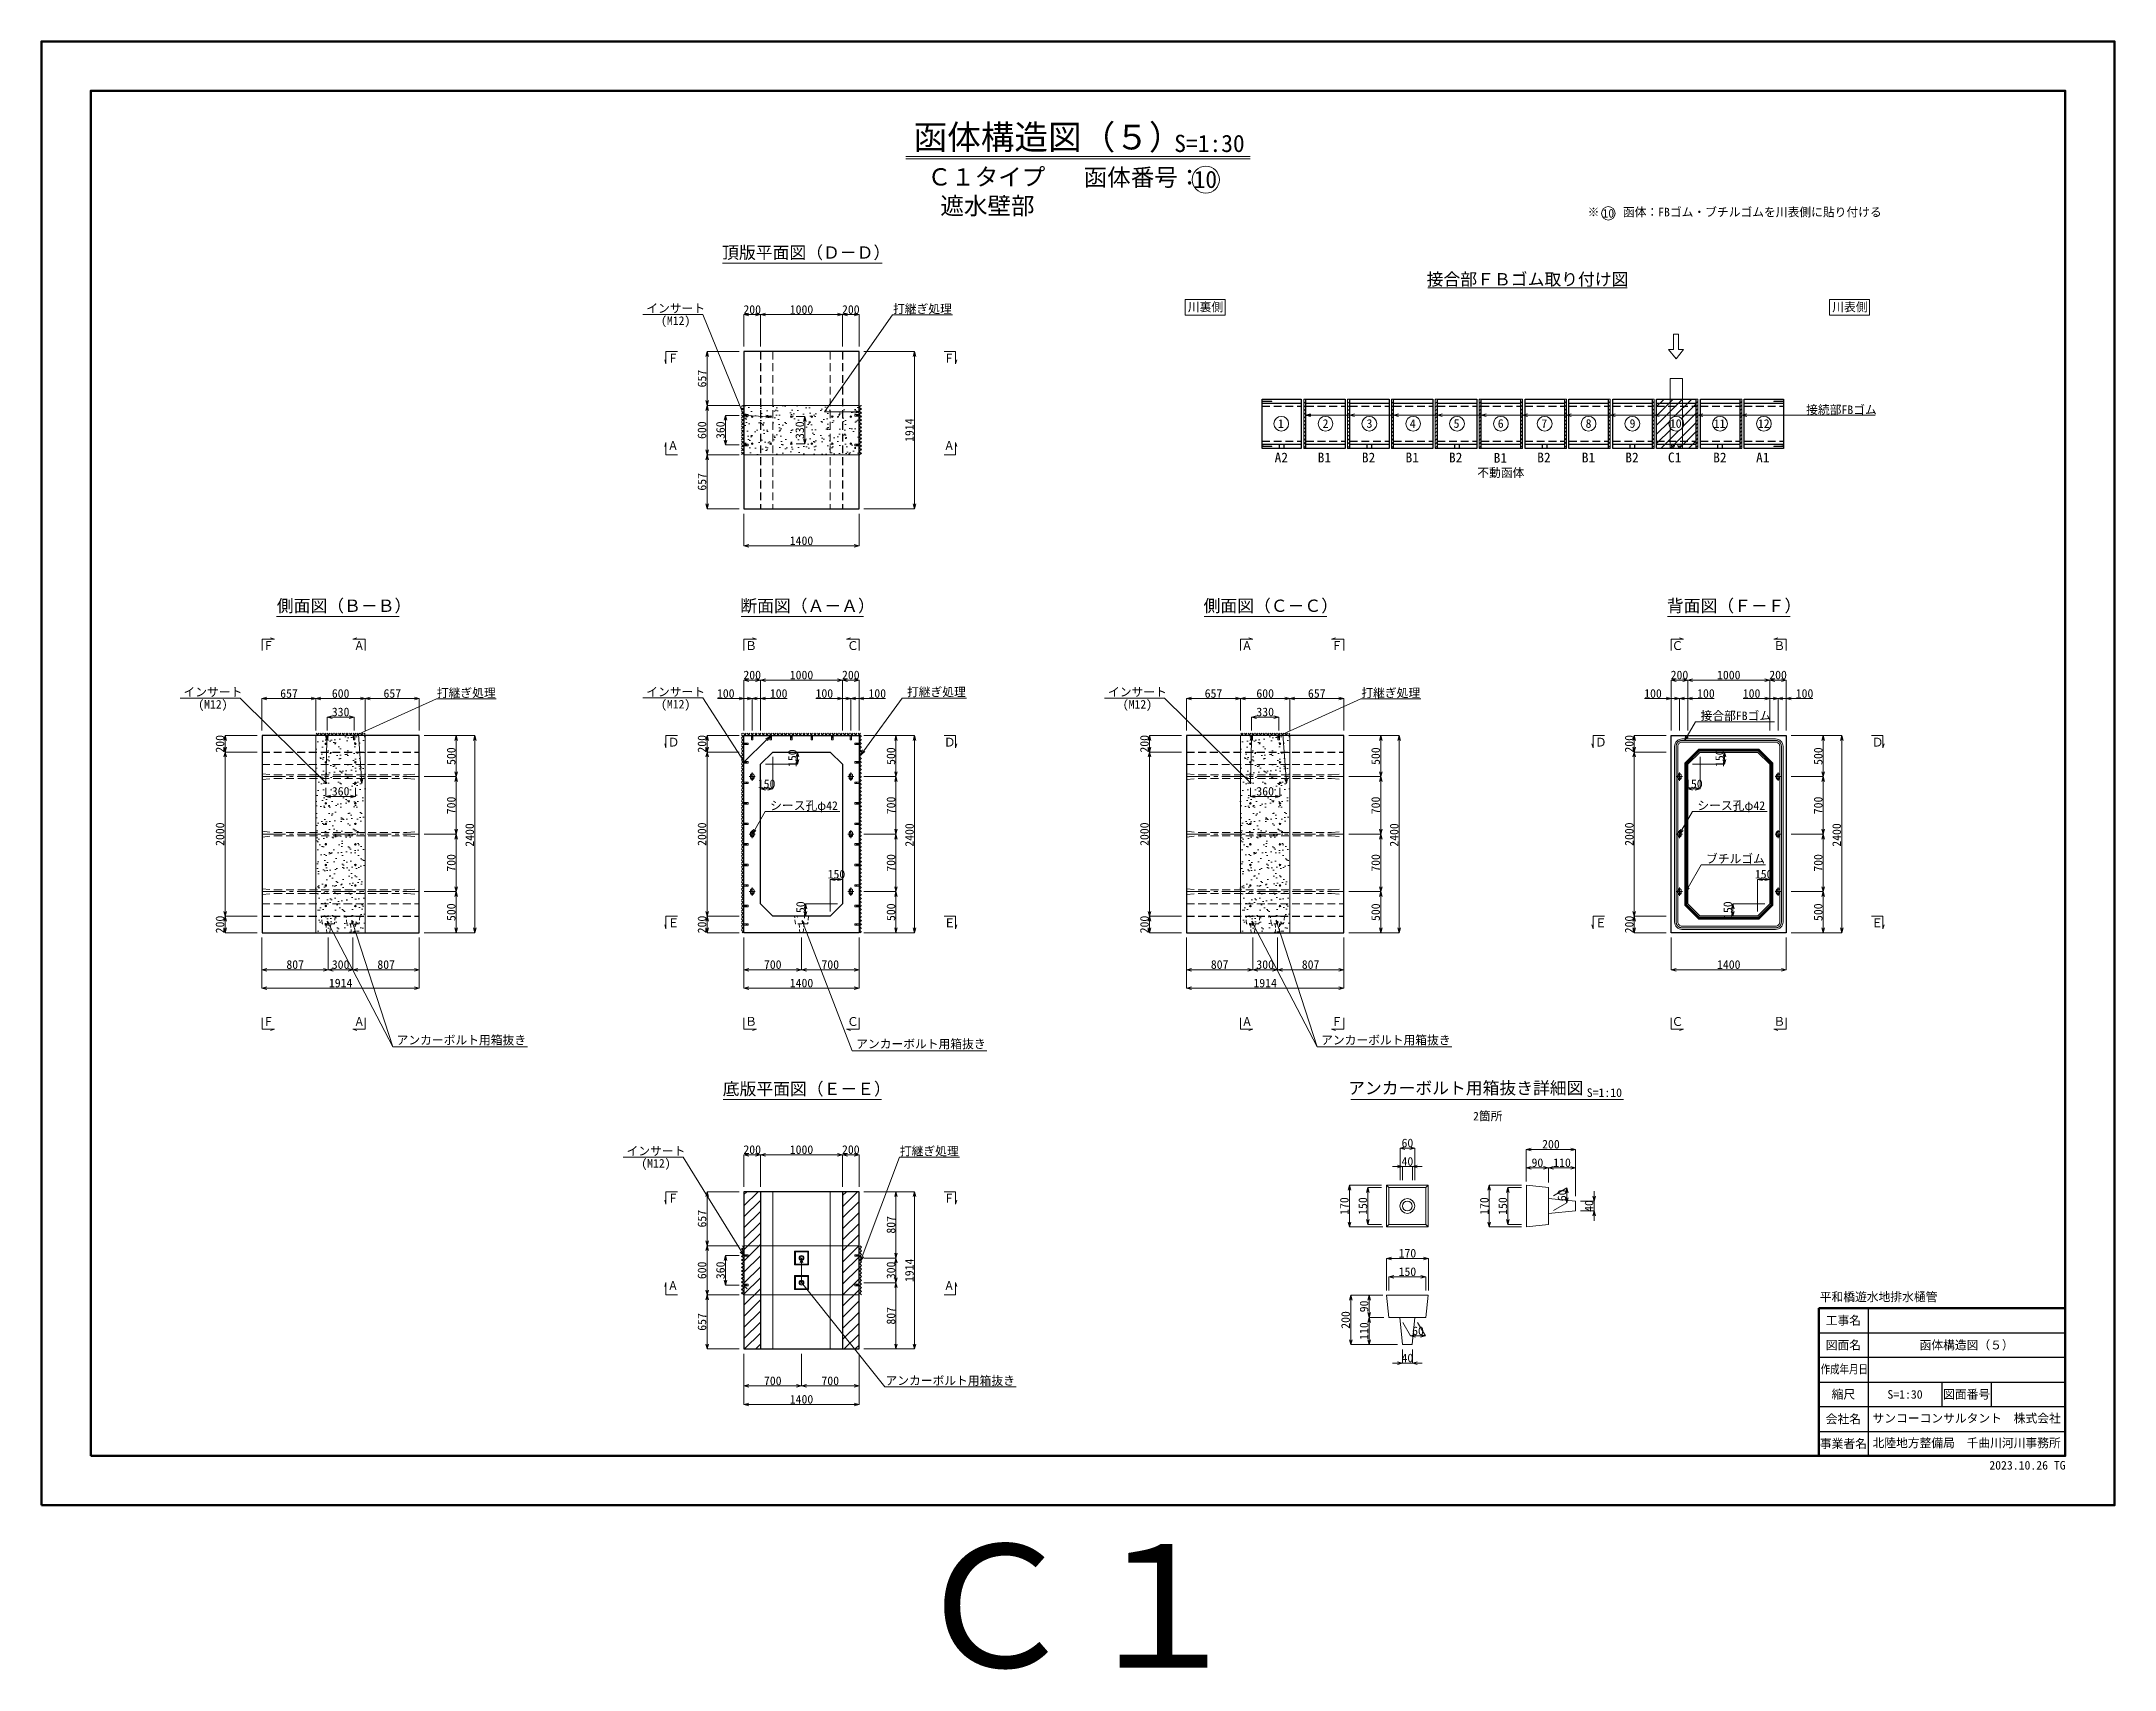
# Model space of a CAD drawing. Header units: millimetres. Extents: x 0 to 126150, y -2000 to 17820.
# Drawn here: x 100920 to 126150, y -2000 to 17820 of the extents above; entities that cross this region are included whole.
import ezdxf
from ezdxf import colors
from ezdxf.entities.mleader import LeaderData, LeaderLine
from ezdxf.enums import TextEntityAlignment as Align
from ezdxf.math import Vec2, Vec3

# ---------------------------------------------------------------- set-up
doc = ezdxf.new("R2010")
doc.units = ezdxf.units.MM
doc.header["$LTSCALE"] = 30
doc.linetypes.add('CENTER2', pattern=[28.575, 19.05, -3.175, 3.175, -3.175])
doc.linetypes.add('HIDDEN2', pattern=[4.7625, 3.175, -1.5875])
for name, color, linetype, lineweight in [('0その他', 7, 'Continuous', 13), ('0タイトル', 7, 'Continuous', 13), ('0中心線', 7, 'CENTER2', 5), ('0寸法', 7, 'Continuous', 5), ('0文字', 41, 'Continuous', 5), ('1Pca-BOX', 3, 'Continuous', 25), ('1アンカーボルト孔', 30, 'Continuous', 13), ('1グラウトホール', 1, 'HIDDEN2', 25), ('1シース・トランペットシース', 4, 'HIDDEN2', 13), ('1打継ぎ処理', 8, 'Continuous', 9), ('2現場打ち・増しコン', 1, 'HIDDEN2', 13), ('3FBゴム', 181, 'Continuous', 13), ('3インサート', 32, 'Continuous', 13), ('3ブチルゴム等', 173, 'Continuous', 13), ('3機械式継手', 220, 'Continuous', 13), ('D-TTL', 2, 'Continuous', 50), ('D-TTL-FRAM', 7, 'Continuous', 50), ('D-TTL-LINE', 7, 'Continuous', 25), ('D-TTL-TXT', 7, 'Continuous', 25)]:
    doc.layers.add(name, color=color, linetype=linetype, lineweight=lineweight)
doc.layers.add('D-WORK作業ﾚｲﾔ', color=9, linetype='Continuous', lineweight=5, plot=False)
doc.styles.get("Standard").update_dxf_attribs({"font": 'MS Gothic.ttf'})
doc.styles.add('寸法文字', font='MS Gothic.ttf')
doc.dimstyles.new('1／10', dxfattribs={"dimscale": 30, "dimtxt": 3.5, "dimasz": 2, "dimexe": 0, "dimexo": 2, "dimgap": 0.3, "dimtad": 1, "dimdec": 0, "dimlfac": 0.333333, "dimdsep": 46, "dimtxsty": '寸法文字', "dimblk": 'OPEN30', "dimcen": 2.5, "dimclrd": 256, "dimclre": 256, "dimclrt": 256, "dimadec": 0, "dimazin": 0, "dimtfac": 1, "dimtdec": 0, "dimtmove": 0, "dimatfit": 3, "dimldrblk": 'OPEN30', "dimfxl": 1, "dimlwd": -1, "dimlwe": -1, "dimarcsym": 0})
doc.dimstyles.new('1／30', dxfattribs={"dimscale": 30, "dimtxt": 3.5, "dimasz": 2, "dimexe": 0, "dimexo": 2, "dimgap": 0.3, "dimtad": 1, "dimdec": 0, "dimzin": 1, "dimdsep": 46, "dimtxsty": '寸法文字', "dimblk": 'OPEN30', "dimcen": 2.5, "dimclrd": 256, "dimclre": 256, "dimclrt": 256, "dimadec": 0, "dimazin": 0, "dimtfac": 1, "dimtdec": 0, "dimtmove": 0, "dimatfit": 3, "dimldrblk": 'OPEN30', "dimfxl": 1, "dimlwd": -1, "dimlwe": -1, "dimarcsym": 0})
pattern_1 = [(135, (118840.083, -102724.63), (-22.45064, -22.45064), []), (225, (118840.083, -102724.63), (22.45064, -22.45064), [])]

msp = doc.modelspace()

# ---------------------------------------------------------------- texts
msp.add_text('Ｃ１', height=1500).set_placement((113535, -2425.2), align=Align.BOTTOM_CENTER)
at = {"layer": '0タイトル'}
for s, height, p in [('函体構造図（５）', 300, (111533.4, 16505)), ('S=1:30', 210, (114706.4, 16473.9)), ('S=1:10', 105, (119727, 4970.9))]:
    msp.add_text(s, height=height, dxfattribs=at).set_placement(p)
for s, height, p in [('Ｃ１タイプ', 210, (112420.9, 16003.1)), ('遮水壁部', 210, (112432.6, 15650.8)), ('頂版平面図（Ｄ－Ｄ）', 150, (110227.4, 15130.5)), ('側面図（Ｂ－Ｂ）', 150, (104602.9, 10830.5)), ('断面図（Ａ－Ａ）', 150, (110243.8, 10830.5)), ('側面図（Ｃ－Ｃ）', 150, (115881.8, 10830.5)), ('背面図（Ｆ－Ｆ）', 150, (121519.8, 10830.5)), ('底版平面図（Ｅ－Ｅ）', 150, (110234.3, 4949.5))]:
    msp.add_text(s, height=height, dxfattribs=at).set_placement(p, align=Align.BOTTOM_CENTER)
msp.add_text('函体番号：', height=210, dxfattribs=at).set_placement((113603.9, 15997.8), align=Align.BOTTOM_LEFT)
msp.add_text('10', height=210, dxfattribs=at).set_placement((115084.9, 16141.5), align=Align.MIDDLE_CENTER)
msp.add_text('接合部ＦＢゴム取り付け図', height=150, dxfattribs=at).set_placement((119006.3, 14850), align=Align.CENTER)
at = {"layer": '0タイトル', "style": '寸法文字'}
msp.add_text('アンカーボルト用箱抜き詳細図', height=150, dxfattribs=at).set_placement((118254.7, 4959.5), align=Align.BOTTOM_CENTER)
at = {"layer": '0文字', "style": '寸法文字'}
msp.add_text('10', height=105, dxfattribs=at).set_placement((119989, 15727.4), align=Align.MIDDLE)
for s, p in [('川裏側', (114872.2, 14534.4)), ('川表側', (122714.6, 14534.4)), ('Ｂ', (109484.5, 10411.4)), ('Ｃ', (110723.7, 10411.4)), ('Ｃ', (120759.2, 10411.4)), ('Ｂ', (121998.4, 10411.4)), ('Ｄ', (108541.8, 9236.4)), ('Ｄ', (111902.4, 9236.4)), ('Ｄ', (119826.8, 9236.4)), ('Ｄ', (123195.8, 9236.4)), ('Ｅ', (108541.8, 7036.4)), ('Ｅ', (111902.4, 7036.4)), ('Ｅ', (119826.8, 7036.4)), ('Ｅ', (123190.1, 7036.4)), ('Ｂ', (109484.5, 5837.4)), ('Ｃ', (110723.7, 5835.3)), ('Ｃ', (120759.2, 5835.3)), ('Ｂ', (121998.4, 5837.4)), ('2箇所', (118342.6, 4684.7))]:
    msp.add_text(s, height=105, dxfattribs=at).set_placement(p)
at = {"layer": '0文字', "width": 0.9}
for s, p in [('Ｆ', (108541.8, 13911.4)), ('Ｆ', (111902.4, 13911.4)), ('Ａ', (108541.8, 12848)), ('Ａ', (111902.4, 12848)), ('Ｆ', (103617.8, 10411.4)), ('Ａ', (104722.9, 10411.4)), ('Ａ', (115528, 10411.4)), ('Ｆ', (116621.6, 10411.4)), ('Ｆ', (103617.8, 5835.3)), ('Ａ', (104722.9, 5835.3)), ('Ａ', (115528, 5835.3)), ('Ｆ', (116621.6, 5835.3)), ('Ｆ', (108541.8, 3683.8)), ('Ｆ', (111902.4, 3683.8)), ('Ａ', (108541.8, 2620.3)), ('Ａ', (111902.4, 2620.3))]:
    msp.add_text(s, height=105, dxfattribs=at).set_placement(p)
at = {"layer": '0文字', "insert": (119737, 15794.7), "char_height": 105, "width": 3548.707, "attachment_point": 1, "style": '寸法文字'}
msp.add_mtext('※    函体：FBゴム・ブチルゴムを川表側に貼り付ける', dxfattribs=at)
at = {"layer": '0文字', "style": '寸法文字'}
for s, insert, char_height, attachment_point in [('接続部FBゴム', (122826.4, 13271.5), 105, 8), ('1', (116003.1, 13168.2), 105, 5), ('2', (116547.5, 13168.2), 105, 5), ('3', (117082.5, 13168.2), 105, 5), ('4', (117608.6, 13168.2), 105, 5), ('5', (118142.1, 13168.2), 105, 5), ('6', (118679.5, 13168.2), 105, 5), ('7', (119209.1, 13168.2), 105, 5), ('8', (119748.5, 13168.2), 105, 5), ('9', (120283.5, 13168.2), 105, 5), ('10', (120809.6, 13168.2), 105, 5), ('11', (121343.1, 13168.2), 105, 5), ('12', (121880.5, 13168.2), 105, 5), ('A2', (116009.2, 12754.8), 120, 5), ('B1', (116533.4, 12754.8), 120, 5), ('B2', (117071.1, 12754.8), 120, 5), ('B1', (117602.8, 12754.8), 120, 5), ('B2', (118131, 12754.8), 120, 5), ('不動函体', (118680.7, 12562.8), 105, 5), ('B1', (118675.1, 12751.1), 120, 5), ('B2', (119205.6, 12754.8), 120, 5), ('B1', (119747.8, 12754.8), 120, 5), ('B2', (120277.3, 12754.8), 120, 5), ('C1', (120796.6, 12754.8), 120, 5), ('B2', (121346.7, 12754.8), 120, 5), ('A1', (121869, 12754.8), 120, 5)]:
    msp.add_mtext(s, dxfattribs=dict(at, insert=insert, char_height=char_height, attachment_point=attachment_point))
at = {"layer": 'D-TTL-TXT', "style": '寸法文字'}
msp.add_text('平和橋遊水地排水樋管', height=105, dxfattribs=at).set_placement((122561.9, 2452.7), align=Align.BOTTOM_LEFT)
for s, p in [('工事名', (122850, 2250)), ('函体構造図（５）', (124350, 1950)), ('図面名', (122850, 1950)), ('縮尺', (122850, 1350)), ('S=1:30', (123600, 1350)), ('図面番号', (124350, 1350)), ('会社名', (122850, 1050)), ('事業者名', (122850, 750))]:
    msp.add_text(s, height=105, dxfattribs=at).set_placement(p, align=Align.MIDDLE_CENTER)
at = {"layer": 'D-TTL-TXT', "style": '寸法文字', "width": 0.84179}
msp.add_text('作成年月日', height=105, dxfattribs=at).set_placement((122574.2, 1604), (123148.5, 1604), align=Align.FIT)
at = {"layer": 'D-TTL-TXT', "color": 7, "style": '寸法文字'}
for s, p in [('サンコーコンサルタント\u3000株式会社', (124350, 1058.6)), ('北陸地方整備局  千曲川河川事務所', (124350, 758.6))]:
    msp.add_text(s, height=105, dxfattribs=at).set_placement(p, align=Align.MIDDLE_CENTER)
at = {"layer": 'Defpoints', "style": '寸法文字'}
msp.add_text('2023.10.26 TG', height=105, dxfattribs=at).set_placement((125554.5, 434.4), align=Align.RIGHT)

# ---------------------------------------------------------------- blocks, each defined once
blk = doc.blocks.new('_Open30')
at = {"color": 0, "linetype": 'ByBlock', "lineweight": -2}
for p, q in [((-1, 0.27), (0, 0)), ((0, 0), (-1, -0.27)), ((0, 0), (-1, 0))]:
    blk.add_line(p, q, dxfattribs=at)
blk = doc.blocks.new('*D337')
at = {"layer": '0寸法', "transparency": 16777216}
for p, q in [((122215, 9370), (122830, 9370)), ((122830, 9310), (122830, 7030)), ((122215, 6970), (122830, 6970))]:
    blk.add_line(p, q, dxfattribs=at)
at = {"layer": 'Defpoints', "color": 0, "transparency": 16777216}
for p in [(122155, 9370), (122155, 6970), (122830, 6970)]:
    blk.add_point(p, dxfattribs=at)
at = {"layer": '0寸法', "transparency": 16777216, "xscale": 60, "yscale": 60, "zscale": 60}
for p, rotation in [((122830, 9370), 90), ((122830, 6970), 270)]:
    blk.add_blockref('_Open30', p, dxfattribs=dict(at, rotation=rotation))
at = {"layer": '0寸法', "transparency": 16777216, "insert": (122769, 8160), "char_height": 105, "attachment_point": 5, "rotation": 90, "style": '寸法文字'}
blk.add_mtext('2400', dxfattribs=at)
blk = doc.blocks.new('*D338')
at = {"layer": '0寸法', "transparency": 16777216}
for p, q in [((120695, 9370), (120305, 9370)), ((120305, 9310), (120305, 9230)), ((120695, 9170), (120305, 9170))]:
    blk.add_line(p, q, dxfattribs=at)
at = {"layer": 'Defpoints', "color": 0, "transparency": 16777216}
for p in [(120755, 9370), (120305, 9170), (120755, 9170)]:
    blk.add_point(p, dxfattribs=at)
at = {"layer": '0寸法', "transparency": 16777216, "xscale": 60, "yscale": 60, "zscale": 60}
for p, rotation in [((120305, 9370), 90), ((120305, 9170), 270)]:
    blk.add_blockref('_Open30', p, dxfattribs=dict(at, rotation=rotation))
at = {"layer": '0寸法', "transparency": 16777216, "insert": (120244, 9270), "char_height": 105, "attachment_point": 5, "rotation": 90, "style": '寸法文字'}
blk.add_mtext('200', dxfattribs=at)
blk = doc.blocks.new('*D339')
at = {"layer": '0寸法', "transparency": 16777216}
for p, q in [((120695, 9170), (120305, 9170)), ((120305, 9110), (120305, 7230)), ((120695, 7170), (120305, 7170))]:
    blk.add_line(p, q, dxfattribs=at)
at = {"layer": 'Defpoints', "color": 0, "transparency": 16777216}
for p in [(120755, 9170), (120305, 7170), (120755, 7170)]:
    blk.add_point(p, dxfattribs=at)
at = {"layer": '0寸法', "transparency": 16777216, "xscale": 60, "yscale": 60, "zscale": 60}
for p, rotation in [((120305, 9170), 90), ((120305, 7170), 270)]:
    blk.add_blockref('_Open30', p, dxfattribs=dict(at, rotation=rotation))
at = {"layer": '0寸法', "transparency": 16777216, "insert": (120244, 8170), "char_height": 105, "attachment_point": 5, "rotation": 90, "style": '寸法文字'}
blk.add_mtext('2000', dxfattribs=at)
blk = doc.blocks.new('*D340')
at = {"layer": '0寸法', "transparency": 16777216}
for p, q in [((120695, 7170), (120305, 7170)), ((120305, 7110), (120305, 7030)), ((120695, 6970), (120305, 6970))]:
    blk.add_line(p, q, dxfattribs=at)
at = {"layer": 'Defpoints', "color": 0, "transparency": 16777216}
for p in [(120755, 7170), (120305, 6970), (120755, 6970)]:
    blk.add_point(p, dxfattribs=at)
at = {"layer": '0寸法', "transparency": 16777216, "xscale": 60, "yscale": 60, "zscale": 60}
for p, rotation in [((120305, 7170), 90), ((120305, 6970), 270)]:
    blk.add_blockref('_Open30', p, dxfattribs=dict(at, rotation=rotation))
at = {"layer": '0寸法', "transparency": 16777216, "insert": (120244, 7070), "char_height": 105, "attachment_point": 5, "rotation": 90, "style": '寸法文字'}
blk.add_mtext('200', dxfattribs=at)
blk = doc.blocks.new('*D341')
at = {"layer": '0寸法', "transparency": 16777216}
for p, q in [((121955, 9430), (121955, 10045)), ((122095, 10045), (122015, 10045)), ((122155, 9430), (122155, 10045))]:
    blk.add_line(p, q, dxfattribs=at)
at = {"layer": 'Defpoints', "color": 0, "transparency": 16777216}
for p in [(121955, 10045), (121955, 9370), (122155, 9370)]:
    blk.add_point(p, dxfattribs=at)
at = {"layer": '0寸法', "transparency": 16777216, "xscale": 60, "yscale": 60, "zscale": 60, "rotation": 180}
blk.add_blockref('_Open30', (121955, 10045), dxfattribs=at)
at = {"layer": '0寸法', "transparency": 16777216, "xscale": 60, "yscale": 60, "zscale": 60}
blk.add_blockref('_Open30', (122155, 10045), dxfattribs=at)
at = {"layer": '0寸法', "transparency": 16777216, "insert": (122055, 10107), "char_height": 105, "attachment_point": 5, "style": '寸法文字'}
blk.add_mtext('200', dxfattribs=at)
blk = doc.blocks.new('*D342')
at = {"layer": '0寸法', "transparency": 16777216}
for p, q in [((120955, 9430), (120955, 10045)), ((121895, 10045), (121015, 10045)), ((121955, 9430), (121955, 10045))]:
    blk.add_line(p, q, dxfattribs=at)
at = {"layer": 'Defpoints', "color": 0, "transparency": 16777216}
for p in [(120955, 10045), (120955, 9370), (121955, 9370)]:
    blk.add_point(p, dxfattribs=at)
at = {"layer": '0寸法', "transparency": 16777216, "xscale": 60, "yscale": 60, "zscale": 60, "rotation": 180}
blk.add_blockref('_Open30', (120955, 10045), dxfattribs=at)
at = {"layer": '0寸法', "transparency": 16777216, "xscale": 60, "yscale": 60, "zscale": 60}
blk.add_blockref('_Open30', (121955, 10045), dxfattribs=at)
at = {"layer": '0寸法', "transparency": 16777216, "insert": (121455, 10107), "char_height": 105, "attachment_point": 5, "style": '寸法文字'}
blk.add_mtext('1000', dxfattribs=at)
blk = doc.blocks.new('*D343')
at = {"layer": '0寸法', "transparency": 16777216}
for p, q in [((120755, 9430), (120755, 10045)), ((120895, 10045), (120815, 10045)), ((120955, 9430), (120955, 10045))]:
    blk.add_line(p, q, dxfattribs=at)
at = {"layer": 'Defpoints', "color": 0, "transparency": 16777216}
for p in [(120755, 10045), (120755, 9370), (120955, 9370)]:
    blk.add_point(p, dxfattribs=at)
at = {"layer": '0寸法', "transparency": 16777216, "xscale": 60, "yscale": 60, "zscale": 60, "rotation": 180}
blk.add_blockref('_Open30', (120755, 10045), dxfattribs=at)
at = {"layer": '0寸法', "transparency": 16777216, "xscale": 60, "yscale": 60, "zscale": 60}
blk.add_blockref('_Open30', (120955, 10045), dxfattribs=at)
at = {"layer": '0寸法', "transparency": 16777216, "insert": (120855, 10107), "char_height": 105, "attachment_point": 5, "style": '寸法文字'}
blk.add_mtext('200', dxfattribs=at)
blk = doc.blocks.new('*D344')
at = {"layer": '0寸法', "transparency": 16777216}
for p, q in [((121995, 9820), (121935, 9820)), ((122055, 9430), (122055, 9820)), ((122055, 9820), (122155, 9820)), ((122155, 9430), (122155, 9820)), ((122215, 9820), (122479, 9820))]:
    blk.add_line(p, q, dxfattribs=at)
at = {"layer": 'Defpoints', "color": 0, "transparency": 16777216}
for p in [(122055, 9820), (122055, 9370), (122155, 9370)]:
    blk.add_point(p, dxfattribs=at)
at = {"layer": '0寸法', "transparency": 16777216, "xscale": 60, "yscale": 60, "zscale": 60}
blk.add_blockref('_Open30', (122055, 9820), dxfattribs=at)
at = {"layer": '0寸法', "transparency": 16777216, "xscale": 60, "yscale": 60, "zscale": 60, "rotation": 180}
blk.add_blockref('_Open30', (122155, 9820), dxfattribs=at)
at = {"layer": '0寸法', "transparency": 16777216, "insert": (122377, 9882), "char_height": 105, "attachment_point": 5, "style": '寸法文字'}
blk.add_mtext('100', dxfattribs=at)
blk = doc.blocks.new('*D345')
at = {"layer": '0寸法', "transparency": 16777216}
for p, q in [((121895, 9820), (121631, 9820)), ((121955, 9430), (121955, 9820)), ((122055, 9820), (121955, 9820)), ((122055, 9430), (122055, 9820)), ((122115, 9820), (122175, 9820))]:
    blk.add_line(p, q, dxfattribs=at)
at = {"layer": 'Defpoints', "color": 0, "transparency": 16777216}
for p in [(121955, 9820), (121955, 9370), (122055, 9370)]:
    blk.add_point(p, dxfattribs=at)
at = {"layer": '0寸法', "transparency": 16777216, "xscale": 60, "yscale": 60, "zscale": 60}
blk.add_blockref('_Open30', (121955, 9820), dxfattribs=at)
at = {"layer": '0寸法', "transparency": 16777216, "xscale": 60, "yscale": 60, "zscale": 60, "rotation": 180}
blk.add_blockref('_Open30', (122055, 9820), dxfattribs=at)
at = {"layer": '0寸法', "transparency": 16777216, "insert": (121733, 9882), "char_height": 105, "attachment_point": 5, "style": '寸法文字'}
blk.add_mtext('100', dxfattribs=at)
blk = doc.blocks.new('*D346')
at = {"layer": '0寸法', "transparency": 16777216}
for p, q in [((120695, 9820), (120431, 9820)), ((120755, 9430), (120755, 9820)), ((120855, 9820), (120755, 9820)), ((120855, 9430), (120855, 9820)), ((120915, 9820), (120975, 9820))]:
    blk.add_line(p, q, dxfattribs=at)
at = {"layer": 'Defpoints', "color": 0, "transparency": 16777216}
for p in [(120855, 9820), (120755, 9370), (120855, 9370)]:
    blk.add_point(p, dxfattribs=at)
at = {"layer": '0寸法', "transparency": 16777216, "xscale": 60, "yscale": 60, "zscale": 60}
blk.add_blockref('_Open30', (120755, 9820), dxfattribs=at)
at = {"layer": '0寸法', "transparency": 16777216, "xscale": 60, "yscale": 60, "zscale": 60, "rotation": 180}
blk.add_blockref('_Open30', (120855, 9820), dxfattribs=at)
at = {"layer": '0寸法', "transparency": 16777216, "insert": (120533, 9882), "char_height": 105, "attachment_point": 5, "style": '寸法文字'}
blk.add_mtext('100', dxfattribs=at)
blk = doc.blocks.new('*D347')
at = {"layer": '0寸法', "transparency": 16777216}
for p, q in [((120795, 9820), (120735, 9820)), ((120855, 9430), (120855, 9820)), ((120855, 9820), (120955, 9820)), ((120955, 9430), (120955, 9820)), ((121015, 9820), (121279, 9820))]:
    blk.add_line(p, q, dxfattribs=at)
at = {"layer": 'Defpoints', "color": 0, "transparency": 16777216}
for p in [(120955, 9820), (120855, 9370), (120955, 9370)]:
    blk.add_point(p, dxfattribs=at)
at = {"layer": '0寸法', "transparency": 16777216, "xscale": 60, "yscale": 60, "zscale": 60}
blk.add_blockref('_Open30', (120855, 9820), dxfattribs=at)
at = {"layer": '0寸法', "transparency": 16777216, "xscale": 60, "yscale": 60, "zscale": 60, "rotation": 180}
blk.add_blockref('_Open30', (120955, 9820), dxfattribs=at)
at = {"layer": '0寸法', "transparency": 16777216, "insert": (121177, 9882), "char_height": 105, "attachment_point": 5, "style": '寸法文字'}
blk.add_mtext('100', dxfattribs=at)
blk = doc.blocks.new('*D348')
at = {"layer": '0寸法', "transparency": 16777216}
for p, q in [((122215, 9370), (122605, 9370)), ((122605, 9310), (122605, 8930)), ((122215, 8870), (122605, 8870))]:
    blk.add_line(p, q, dxfattribs=at)
at = {"layer": 'Defpoints', "color": 0, "transparency": 16777216}
for p in [(122155, 9370), (122155, 8870), (122605, 8870)]:
    blk.add_point(p, dxfattribs=at)
at = {"layer": '0寸法', "transparency": 16777216, "xscale": 60, "yscale": 60, "zscale": 60}
for p, rotation in [((122605, 9370), 90), ((122605, 8870), 270)]:
    blk.add_blockref('_Open30', p, dxfattribs=dict(at, rotation=rotation))
at = {"layer": '0寸法', "transparency": 16777216, "insert": (122544, 9120), "char_height": 105, "attachment_point": 5, "rotation": 90, "style": '寸法文字'}
blk.add_mtext('500', dxfattribs=at)
blk = doc.blocks.new('*D349')
at = {"layer": '0寸法', "transparency": 16777216}
for p, q in [((122215, 8870), (122605, 8870)), ((122605, 8810), (122605, 8230)), ((122215, 8170), (122605, 8170))]:
    blk.add_line(p, q, dxfattribs=at)
at = {"layer": 'Defpoints', "color": 0, "transparency": 16777216}
for p in [(122155, 8870), (122155, 8170), (122605, 8170)]:
    blk.add_point(p, dxfattribs=at)
at = {"layer": '0寸法', "transparency": 16777216, "xscale": 60, "yscale": 60, "zscale": 60}
for p, rotation in [((122605, 8870), 90), ((122605, 8170), 270)]:
    blk.add_blockref('_Open30', p, dxfattribs=dict(at, rotation=rotation))
at = {"layer": '0寸法', "transparency": 16777216, "insert": (122544, 8520), "char_height": 105, "attachment_point": 5, "rotation": 90, "style": '寸法文字'}
blk.add_mtext('700', dxfattribs=at)
blk = doc.blocks.new('*D350')
at = {"layer": '0寸法', "transparency": 16777216}
for p, q in [((122215, 8170), (122605, 8170)), ((122605, 8110), (122605, 7530)), ((122215, 7470), (122605, 7470))]:
    blk.add_line(p, q, dxfattribs=at)
at = {"layer": 'Defpoints', "color": 0, "transparency": 16777216}
for p in [(122155, 8170), (122155, 7470), (122605, 7470)]:
    blk.add_point(p, dxfattribs=at)
at = {"layer": '0寸法', "transparency": 16777216, "xscale": 60, "yscale": 60, "zscale": 60}
for p, rotation in [((122605, 8170), 90), ((122605, 7470), 270)]:
    blk.add_blockref('_Open30', p, dxfattribs=dict(at, rotation=rotation))
at = {"layer": '0寸法', "transparency": 16777216, "insert": (122544, 7820), "char_height": 105, "attachment_point": 5, "rotation": 90, "style": '寸法文字'}
blk.add_mtext('700', dxfattribs=at)
blk = doc.blocks.new('*D352')
at = {"layer": '0寸法', "transparency": 16777216}
for p, q in [((121165, 9170), (121405, 9170)), ((121405, 9080), (121405, 9110)), ((121015, 9020), (121405, 9020))]:
    blk.add_line(p, q, dxfattribs=at)
at = {"layer": 'Defpoints', "color": 0, "transparency": 16777216}
for p in [(121105, 9170), (121405, 9170), (120955, 9020)]:
    blk.add_point(p, dxfattribs=at)
at = {"layer": '0寸法', "transparency": 16777216, "xscale": 60, "yscale": 60, "zscale": 60}
for p, rotation in [((121405, 9170), 90), ((121405, 9020), 270)]:
    blk.add_blockref('_Open30', p, dxfattribs=dict(at, rotation=rotation))
at = {"layer": '0寸法', "transparency": 16777216, "insert": (121344, 9095), "char_height": 105, "attachment_point": 5, "rotation": 90, "style": '寸法文字'}
blk.add_mtext('150', dxfattribs=at)
blk = doc.blocks.new('*D353')
at = {"layer": '0寸法', "transparency": 16777216}
for p, q in [((121105, 9110), (121105, 8720)), ((120955, 8960), (120955, 8720)), ((121015, 8720), (121045, 8720))]:
    blk.add_line(p, q, dxfattribs=at)
at = {"layer": 'Defpoints', "color": 0, "transparency": 16777216}
for p in [(121105, 9170), (120955, 9020), (121105, 8720)]:
    blk.add_point(p, dxfattribs=at)
at = {"layer": '0寸法', "transparency": 16777216, "xscale": 60, "yscale": 60, "zscale": 60, "rotation": 180}
blk.add_blockref('_Open30', (120955, 8720), dxfattribs=at)
at = {"layer": '0寸法', "transparency": 16777216, "xscale": 60, "yscale": 60, "zscale": 60}
blk.add_blockref('_Open30', (121105, 8720), dxfattribs=at)
at = {"layer": '0寸法', "transparency": 16777216, "insert": (121030, 8782), "char_height": 105, "attachment_point": 5, "style": '寸法文字'}
blk.add_mtext('150', dxfattribs=at)
blk = doc.blocks.new('*D354')
at = {"layer": '0寸法', "transparency": 16777216}
for p, q in [((121805, 7230), (121805, 7620)), ((121865, 7620), (121895, 7620)), ((121955, 7380), (121955, 7620))]:
    blk.add_line(p, q, dxfattribs=at)
at = {"layer": 'Defpoints', "color": 0, "transparency": 16777216}
for p in [(121955, 7620), (121955, 7320), (121805, 7170)]:
    blk.add_point(p, dxfattribs=at)
at = {"layer": '0寸法', "transparency": 16777216, "xscale": 60, "yscale": 60, "zscale": 60, "rotation": 180}
blk.add_blockref('_Open30', (121805, 7620), dxfattribs=at)
at = {"layer": '0寸法', "transparency": 16777216, "xscale": 60, "yscale": 60, "zscale": 60}
blk.add_blockref('_Open30', (121955, 7620), dxfattribs=at)
at = {"layer": '0寸法', "transparency": 16777216, "insert": (121880, 7682), "char_height": 105, "attachment_point": 5, "style": '寸法文字'}
blk.add_mtext('150', dxfattribs=at)
blk = doc.blocks.new('*D355')
at = {"layer": '0寸法', "transparency": 16777216}
for p, q in [((121895, 7320), (121505, 7320)), ((121505, 7230), (121505, 7260)), ((121745, 7170), (121505, 7170))]:
    blk.add_line(p, q, dxfattribs=at)
at = {"layer": 'Defpoints', "color": 0, "transparency": 16777216}
for p in [(121505, 7320), (121955, 7320), (121805, 7170)]:
    blk.add_point(p, dxfattribs=at)
at = {"layer": '0寸法', "transparency": 16777216, "xscale": 60, "yscale": 60, "zscale": 60}
for p, rotation in [((121505, 7320), 90), ((121505, 7170), 270)]:
    blk.add_blockref('_Open30', p, dxfattribs=dict(at, rotation=rotation))
at = {"layer": '0寸法', "transparency": 16777216, "insert": (121444, 7245), "char_height": 105, "attachment_point": 5, "rotation": 90, "style": '寸法文字'}
blk.add_mtext('150', dxfattribs=at)
blk = doc.blocks.new('*D357')
at = {"layer": '0寸法', "transparency": 16777216}
for p, q in [((103544, 9370), (103154, 9370)), ((103154, 9310), (103154, 9230)), ((103544, 9170), (103154, 9170))]:
    blk.add_line(p, q, dxfattribs=at)
at = {"layer": 'Defpoints', "color": 0, "transparency": 16777216}
for p in [(103604, 9370), (103154, 9170), (103604, 9170)]:
    blk.add_point(p, dxfattribs=at)
at = {"layer": '0寸法', "transparency": 16777216, "xscale": 60, "yscale": 60, "zscale": 60}
for p, rotation in [((103154, 9370), 90), ((103154, 9170), 270)]:
    blk.add_blockref('_Open30', p, dxfattribs=dict(at, rotation=rotation))
at = {"layer": '0寸法', "transparency": 16777216, "insert": (103093, 9270), "char_height": 105, "attachment_point": 5, "rotation": 90, "style": '寸法文字'}
blk.add_mtext('200', dxfattribs=at)
blk = doc.blocks.new('*D358')
at = {"layer": '0寸法', "transparency": 16777216}
for p, q in [((103544, 9170), (103154, 9170)), ((103154, 9110), (103154, 7230)), ((103544, 7170), (103154, 7170))]:
    blk.add_line(p, q, dxfattribs=at)
at = {"layer": 'Defpoints', "color": 0, "transparency": 16777216}
for p in [(103604, 9170), (103154, 7170), (103604, 7170)]:
    blk.add_point(p, dxfattribs=at)
at = {"layer": '0寸法', "transparency": 16777216, "xscale": 60, "yscale": 60, "zscale": 60}
for p, rotation in [((103154, 9170), 90), ((103154, 7170), 270)]:
    blk.add_blockref('_Open30', p, dxfattribs=dict(at, rotation=rotation))
at = {"layer": '0寸法', "transparency": 16777216, "insert": (103093, 8170), "char_height": 105, "attachment_point": 5, "rotation": 90, "style": '寸法文字'}
blk.add_mtext('2000', dxfattribs=at)
blk = doc.blocks.new('*D359')
at = {"layer": '0寸法', "transparency": 16777216}
for p, q in [((103544, 7170), (103154, 7170)), ((103154, 7110), (103154, 7030)), ((103544, 6970), (103154, 6970))]:
    blk.add_line(p, q, dxfattribs=at)
at = {"layer": 'Defpoints', "color": 0, "transparency": 16777216}
for p in [(103604, 7170), (103154, 6970), (103604, 6970)]:
    blk.add_point(p, dxfattribs=at)
at = {"layer": '0寸法', "transparency": 16777216, "xscale": 60, "yscale": 60, "zscale": 60}
for p, rotation in [((103154, 7170), 90), ((103154, 6970), 270)]:
    blk.add_blockref('_Open30', p, dxfattribs=dict(at, rotation=rotation))
at = {"layer": '0寸法', "transparency": 16777216, "insert": (103093, 7070), "char_height": 105, "attachment_point": 5, "rotation": 90, "style": '寸法文字'}
blk.add_mtext('200', dxfattribs=at)
blk = doc.blocks.new('*D360')
at = {"layer": '0寸法', "transparency": 16777216}
for p, q in [((103604, 6910), (103604, 6295)), ((105518, 6910), (105518, 6295)), ((103664, 6295), (105458, 6295))]:
    blk.add_line(p, q, dxfattribs=at)
at = {"layer": 'Defpoints', "color": 0, "transparency": 16777216}
for p in [(103604, 6970), (105518, 6970), (105518, 6295)]:
    blk.add_point(p, dxfattribs=at)
at = {"layer": '0寸法', "transparency": 16777216, "xscale": 60, "yscale": 60, "zscale": 60, "rotation": 180}
blk.add_blockref('_Open30', (103604, 6295), dxfattribs=at)
at = {"layer": '0寸法', "transparency": 16777216, "xscale": 60, "yscale": 60, "zscale": 60}
blk.add_blockref('_Open30', (105518, 6295), dxfattribs=at)
at = {"layer": '0寸法', "transparency": 16777216, "insert": (104561, 6357), "char_height": 105, "attachment_point": 5, "style": '寸法文字'}
blk.add_mtext('1914', dxfattribs=at)
blk = doc.blocks.new('*D356')
at = {"layer": '0寸法', "transparency": 16777216}
for p, q in [((122215, 7470), (122605, 7470)), ((122605, 7410), (122605, 7030)), ((122215, 6970), (122605, 6970))]:
    blk.add_line(p, q, dxfattribs=at)
at = {"layer": 'Defpoints', "color": 0, "transparency": 16777216}
for p in [(122155, 7470), (122155, 6970), (122605, 6970)]:
    blk.add_point(p, dxfattribs=at)
at = {"layer": '0寸法', "transparency": 16777216, "xscale": 60, "yscale": 60, "zscale": 60}
for p, rotation in [((122605, 7470), 90), ((122605, 6970), 270)]:
    blk.add_blockref('_Open30', p, dxfattribs=dict(at, rotation=rotation))
at = {"layer": '0寸法', "transparency": 16777216, "insert": (122544, 7220), "char_height": 105, "attachment_point": 5, "rotation": 90, "style": '寸法文字'}
blk.add_mtext('500', dxfattribs=at)
blk = doc.blocks.new('*D361')
at = {"layer": '0寸法', "transparency": 16777216}
for p, q in [((110930, 9370), (111545, 9370)), ((111545, 9310), (111545, 7030)), ((110930, 6970), (111545, 6970))]:
    blk.add_line(p, q, dxfattribs=at)
at = {"layer": 'Defpoints', "color": 0, "transparency": 16777216}
for p in [(110870, 9370), (110870, 6970), (111545, 6970)]:
    blk.add_point(p, dxfattribs=at)
at = {"layer": '0寸法', "transparency": 16777216, "xscale": 60, "yscale": 60, "zscale": 60}
for p, rotation in [((111545, 9370), 90), ((111545, 6970), 270)]:
    blk.add_blockref('_Open30', p, dxfattribs=dict(at, rotation=rotation))
at = {"layer": '0寸法', "transparency": 16777216, "insert": (111484, 8160), "char_height": 105, "attachment_point": 5, "rotation": 90, "style": '寸法文字'}
blk.add_mtext('2400', dxfattribs=at)
blk = doc.blocks.new('*D362')
at = {"layer": '0寸法', "transparency": 16777216}
for p, q in [((109410, 9370), (109020, 9370)), ((109020, 9310), (109020, 9230)), ((109410, 9170), (109020, 9170))]:
    blk.add_line(p, q, dxfattribs=at)
at = {"layer": 'Defpoints', "color": 0, "transparency": 16777216}
for p in [(109470, 9370), (109020, 9170), (109470, 9170)]:
    blk.add_point(p, dxfattribs=at)
at = {"layer": '0寸法', "transparency": 16777216, "xscale": 60, "yscale": 60, "zscale": 60}
for p, rotation in [((109020, 9370), 90), ((109020, 9170), 270)]:
    blk.add_blockref('_Open30', p, dxfattribs=dict(at, rotation=rotation))
at = {"layer": '0寸法', "transparency": 16777216, "insert": (108959, 9270), "char_height": 105, "attachment_point": 5, "rotation": 90, "style": '寸法文字'}
blk.add_mtext('200', dxfattribs=at)
blk = doc.blocks.new('*D363')
at = {"layer": '0寸法', "transparency": 16777216}
for p, q in [((109410, 9170), (109020, 9170)), ((109020, 9110), (109020, 7230)), ((109410, 7170), (109020, 7170))]:
    blk.add_line(p, q, dxfattribs=at)
at = {"layer": 'Defpoints', "color": 0, "transparency": 16777216}
for p in [(109470, 9170), (109020, 7170), (109470, 7170)]:
    blk.add_point(p, dxfattribs=at)
at = {"layer": '0寸法', "transparency": 16777216, "xscale": 60, "yscale": 60, "zscale": 60}
for p, rotation in [((109020, 9170), 90), ((109020, 7170), 270)]:
    blk.add_blockref('_Open30', p, dxfattribs=dict(at, rotation=rotation))
at = {"layer": '0寸法', "transparency": 16777216, "insert": (108959, 8170), "char_height": 105, "attachment_point": 5, "rotation": 90, "style": '寸法文字'}
blk.add_mtext('2000', dxfattribs=at)
blk = doc.blocks.new('*D364')
at = {"layer": '0寸法', "transparency": 16777216}
for p, q in [((109410, 7170), (109020, 7170)), ((109020, 7110), (109020, 7030)), ((109410, 6970), (109020, 6970))]:
    blk.add_line(p, q, dxfattribs=at)
at = {"layer": 'Defpoints', "color": 0, "transparency": 16777216}
for p in [(109470, 7170), (109020, 6970), (109470, 6970)]:
    blk.add_point(p, dxfattribs=at)
at = {"layer": '0寸法', "transparency": 16777216, "xscale": 60, "yscale": 60, "zscale": 60}
for p, rotation in [((109020, 7170), 90), ((109020, 6970), 270)]:
    blk.add_blockref('_Open30', p, dxfattribs=dict(at, rotation=rotation))
at = {"layer": '0寸法', "transparency": 16777216, "insert": (108959, 7070), "char_height": 105, "attachment_point": 5, "rotation": 90, "style": '寸法文字'}
blk.add_mtext('200', dxfattribs=at)
blk = doc.blocks.new('*D365')
at = {"layer": '0寸法', "transparency": 16777216}
for p, q in [((110670, 9430), (110670, 10045)), ((110810, 10045), (110730, 10045)), ((110870, 9430), (110870, 10045))]:
    blk.add_line(p, q, dxfattribs=at)
at = {"layer": 'Defpoints', "color": 0, "transparency": 16777216}
for p in [(110670, 10045), (110670, 9370), (110870, 9370)]:
    blk.add_point(p, dxfattribs=at)
at = {"layer": '0寸法', "transparency": 16777216, "xscale": 60, "yscale": 60, "zscale": 60, "rotation": 180}
blk.add_blockref('_Open30', (110670, 10045), dxfattribs=at)
at = {"layer": '0寸法', "transparency": 16777216, "xscale": 60, "yscale": 60, "zscale": 60}
blk.add_blockref('_Open30', (110870, 10045), dxfattribs=at)
at = {"layer": '0寸法', "transparency": 16777216, "insert": (110770, 10107), "char_height": 105, "attachment_point": 5, "style": '寸法文字'}
blk.add_mtext('200', dxfattribs=at)
blk = doc.blocks.new('*D366')
at = {"layer": '0寸法', "transparency": 16777216}
for p, q in [((109670, 9430), (109670, 10045)), ((110610, 10045), (109730, 10045)), ((110670, 9430), (110670, 10045))]:
    blk.add_line(p, q, dxfattribs=at)
at = {"layer": 'Defpoints', "color": 0, "transparency": 16777216}
for p in [(109670, 10045), (109670, 9370), (110670, 9370)]:
    blk.add_point(p, dxfattribs=at)
at = {"layer": '0寸法', "transparency": 16777216, "xscale": 60, "yscale": 60, "zscale": 60, "rotation": 180}
blk.add_blockref('_Open30', (109670, 10045), dxfattribs=at)
at = {"layer": '0寸法', "transparency": 16777216, "xscale": 60, "yscale": 60, "zscale": 60}
blk.add_blockref('_Open30', (110670, 10045), dxfattribs=at)
at = {"layer": '0寸法', "transparency": 16777216, "insert": (110170, 10107), "char_height": 105, "attachment_point": 5, "style": '寸法文字'}
blk.add_mtext('1000', dxfattribs=at)
blk = doc.blocks.new('*D367')
at = {"layer": '0寸法', "transparency": 16777216}
for p, q in [((109470, 9430), (109470, 10045)), ((109610, 10045), (109530, 10045)), ((109670, 9430), (109670, 10045))]:
    blk.add_line(p, q, dxfattribs=at)
at = {"layer": 'Defpoints', "color": 0, "transparency": 16777216}
for p in [(109470, 10045), (109470, 9370), (109670, 9370)]:
    blk.add_point(p, dxfattribs=at)
at = {"layer": '0寸法', "transparency": 16777216, "xscale": 60, "yscale": 60, "zscale": 60, "rotation": 180}
blk.add_blockref('_Open30', (109470, 10045), dxfattribs=at)
at = {"layer": '0寸法', "transparency": 16777216, "xscale": 60, "yscale": 60, "zscale": 60}
blk.add_blockref('_Open30', (109670, 10045), dxfattribs=at)
at = {"layer": '0寸法', "transparency": 16777216, "insert": (109570, 10107), "char_height": 105, "attachment_point": 5, "style": '寸法文字'}
blk.add_mtext('200', dxfattribs=at)
blk = doc.blocks.new('*D368')
at = {"layer": '0寸法', "transparency": 16777216}
for p, q in [((110710, 9820), (110650, 9820)), ((110770, 9430), (110770, 9820)), ((110770, 9820), (110870, 9820)), ((110870, 9430), (110870, 9820)), ((110930, 9820), (111194, 9820))]:
    blk.add_line(p, q, dxfattribs=at)
at = {"layer": 'Defpoints', "color": 0, "transparency": 16777216}
for p in [(110770, 9820), (110770, 9370), (110870, 9370)]:
    blk.add_point(p, dxfattribs=at)
at = {"layer": '0寸法', "transparency": 16777216, "xscale": 60, "yscale": 60, "zscale": 60}
blk.add_blockref('_Open30', (110770, 9820), dxfattribs=at)
at = {"layer": '0寸法', "transparency": 16777216, "xscale": 60, "yscale": 60, "zscale": 60, "rotation": 180}
blk.add_blockref('_Open30', (110870, 9820), dxfattribs=at)
at = {"layer": '0寸法', "transparency": 16777216, "insert": (111092, 9882), "char_height": 105, "attachment_point": 5, "style": '寸法文字'}
blk.add_mtext('100', dxfattribs=at)
blk = doc.blocks.new('*D369')
at = {"layer": '0寸法', "transparency": 16777216}
for p, q in [((110610, 9820), (110346, 9820)), ((110670, 9430), (110670, 9820)), ((110770, 9820), (110670, 9820)), ((110770, 9430), (110770, 9820)), ((110830, 9820), (110890, 9820))]:
    blk.add_line(p, q, dxfattribs=at)
at = {"layer": 'Defpoints', "color": 0, "transparency": 16777216}
for p in [(110670, 9820), (110670, 9370), (110770, 9370)]:
    blk.add_point(p, dxfattribs=at)
at = {"layer": '0寸法', "transparency": 16777216, "xscale": 60, "yscale": 60, "zscale": 60}
blk.add_blockref('_Open30', (110670, 9820), dxfattribs=at)
at = {"layer": '0寸法', "transparency": 16777216, "xscale": 60, "yscale": 60, "zscale": 60, "rotation": 180}
blk.add_blockref('_Open30', (110770, 9820), dxfattribs=at)
at = {"layer": '0寸法', "transparency": 16777216, "insert": (110448, 9882), "char_height": 105, "attachment_point": 5, "style": '寸法文字'}
blk.add_mtext('100', dxfattribs=at)
blk = doc.blocks.new('*D370')
at = {"layer": '0寸法', "transparency": 16777216}
for p, q in [((109410, 9820), (109146, 9820)), ((109470, 9430), (109470, 9820)), ((109570, 9820), (109470, 9820)), ((109570, 9430), (109570, 9820)), ((109630, 9820), (109690, 9820))]:
    blk.add_line(p, q, dxfattribs=at)
at = {"layer": 'Defpoints', "color": 0, "transparency": 16777216}
for p in [(109570, 9820), (109470, 9370), (109570, 9370)]:
    blk.add_point(p, dxfattribs=at)
at = {"layer": '0寸法', "transparency": 16777216, "xscale": 60, "yscale": 60, "zscale": 60}
blk.add_blockref('_Open30', (109470, 9820), dxfattribs=at)
at = {"layer": '0寸法', "transparency": 16777216, "xscale": 60, "yscale": 60, "zscale": 60, "rotation": 180}
blk.add_blockref('_Open30', (109570, 9820), dxfattribs=at)
at = {"layer": '0寸法', "transparency": 16777216, "insert": (109248, 9882), "char_height": 105, "attachment_point": 5, "style": '寸法文字'}
blk.add_mtext('100', dxfattribs=at)
blk = doc.blocks.new('*D371')
at = {"layer": '0寸法', "transparency": 16777216}
for p, q in [((109510, 9820), (109450, 9820)), ((109570, 9430), (109570, 9820)), ((109570, 9820), (109670, 9820)), ((109670, 9430), (109670, 9820)), ((109730, 9820), (109994, 9820))]:
    blk.add_line(p, q, dxfattribs=at)
at = {"layer": 'Defpoints', "color": 0, "transparency": 16777216}
for p in [(109670, 9820), (109570, 9370), (109670, 9370)]:
    blk.add_point(p, dxfattribs=at)
at = {"layer": '0寸法', "transparency": 16777216, "xscale": 60, "yscale": 60, "zscale": 60}
blk.add_blockref('_Open30', (109570, 9820), dxfattribs=at)
at = {"layer": '0寸法', "transparency": 16777216, "xscale": 60, "yscale": 60, "zscale": 60, "rotation": 180}
blk.add_blockref('_Open30', (109670, 9820), dxfattribs=at)
at = {"layer": '0寸法', "transparency": 16777216, "insert": (109892, 9882), "char_height": 105, "attachment_point": 5, "style": '寸法文字'}
blk.add_mtext('100', dxfattribs=at)
blk = doc.blocks.new('*D372')
at = {"layer": '0寸法', "transparency": 16777216}
for p, q in [((110930, 9370), (111320, 9370)), ((111320, 9310), (111320, 8930)), ((110930, 8870), (111320, 8870))]:
    blk.add_line(p, q, dxfattribs=at)
at = {"layer": 'Defpoints', "color": 0, "transparency": 16777216}
for p in [(110870, 9370), (110870, 8870), (111320, 8870)]:
    blk.add_point(p, dxfattribs=at)
at = {"layer": '0寸法', "transparency": 16777216, "xscale": 60, "yscale": 60, "zscale": 60}
for p, rotation in [((111320, 9370), 90), ((111320, 8870), 270)]:
    blk.add_blockref('_Open30', p, dxfattribs=dict(at, rotation=rotation))
at = {"layer": '0寸法', "transparency": 16777216, "insert": (111259, 9120), "char_height": 105, "attachment_point": 5, "rotation": 90, "style": '寸法文字'}
blk.add_mtext('500', dxfattribs=at)
blk = doc.blocks.new('*D373')
at = {"layer": '0寸法', "transparency": 16777216}
for p, q in [((110930, 8870), (111320, 8870)), ((111320, 8810), (111320, 8230)), ((110930, 8170), (111320, 8170))]:
    blk.add_line(p, q, dxfattribs=at)
at = {"layer": 'Defpoints', "color": 0, "transparency": 16777216}
for p in [(110870, 8870), (110870, 8170), (111320, 8170)]:
    blk.add_point(p, dxfattribs=at)
at = {"layer": '0寸法', "transparency": 16777216, "xscale": 60, "yscale": 60, "zscale": 60}
for p, rotation in [((111320, 8870), 90), ((111320, 8170), 270)]:
    blk.add_blockref('_Open30', p, dxfattribs=dict(at, rotation=rotation))
at = {"layer": '0寸法', "transparency": 16777216, "insert": (111259, 8520), "char_height": 105, "attachment_point": 5, "rotation": 90, "style": '寸法文字'}
blk.add_mtext('700', dxfattribs=at)
blk = doc.blocks.new('*D374')
at = {"layer": '0寸法', "transparency": 16777216}
for p, q in [((110930, 8170), (111320, 8170)), ((111320, 8110), (111320, 7530)), ((110930, 7470), (111320, 7470))]:
    blk.add_line(p, q, dxfattribs=at)
at = {"layer": 'Defpoints', "color": 0, "transparency": 16777216}
for p in [(110870, 8170), (110870, 7470), (111320, 7470)]:
    blk.add_point(p, dxfattribs=at)
at = {"layer": '0寸法', "transparency": 16777216, "xscale": 60, "yscale": 60, "zscale": 60}
for p, rotation in [((111320, 8170), 90), ((111320, 7470), 270)]:
    blk.add_blockref('_Open30', p, dxfattribs=dict(at, rotation=rotation))
at = {"layer": '0寸法', "transparency": 16777216, "insert": (111259, 7820), "char_height": 105, "attachment_point": 5, "rotation": 90, "style": '寸法文字'}
blk.add_mtext('700', dxfattribs=at)
blk = doc.blocks.new('*D375')
at = {"layer": '0寸法', "transparency": 16777216}
for p, q in [((109470, 6910), (109470, 6295)), ((110870, 6910), (110870, 6295)), ((109530, 6295), (110810, 6295))]:
    blk.add_line(p, q, dxfattribs=at)
at = {"layer": 'Defpoints', "color": 0, "transparency": 16777216}
for p in [(109470, 6970), (110870, 6970), (110870, 6295)]:
    blk.add_point(p, dxfattribs=at)
at = {"layer": '0寸法', "transparency": 16777216, "xscale": 60, "yscale": 60, "zscale": 60, "rotation": 180}
blk.add_blockref('_Open30', (109470, 6295), dxfattribs=at)
at = {"layer": '0寸法', "transparency": 16777216, "xscale": 60, "yscale": 60, "zscale": 60}
blk.add_blockref('_Open30', (110870, 6295), dxfattribs=at)
at = {"layer": '0寸法', "transparency": 16777216, "insert": (110170, 6357), "char_height": 105, "attachment_point": 5, "style": '寸法文字'}
blk.add_mtext('1400', dxfattribs=at)
blk = doc.blocks.new('*D376')
at = {"layer": '0寸法', "transparency": 16777216}
for p, q in [((109880, 9170), (110120, 9170)), ((110120, 9080), (110120, 9110)), ((109730, 9020), (110120, 9020))]:
    blk.add_line(p, q, dxfattribs=at)
at = {"layer": 'Defpoints', "color": 0, "transparency": 16777216}
for p in [(109820, 9170), (110120, 9170), (109670, 9020)]:
    blk.add_point(p, dxfattribs=at)
at = {"layer": '0寸法', "transparency": 16777216, "xscale": 60, "yscale": 60, "zscale": 60}
for p, rotation in [((110120, 9170), 90), ((110120, 9020), 270)]:
    blk.add_blockref('_Open30', p, dxfattribs=dict(at, rotation=rotation))
at = {"layer": '0寸法', "transparency": 16777216, "insert": (110059, 9095), "char_height": 105, "attachment_point": 5, "rotation": 90, "style": '寸法文字'}
blk.add_mtext('150', dxfattribs=at)
blk = doc.blocks.new('*D377')
at = {"layer": '0寸法', "transparency": 16777216}
for p, q in [((109820, 9110), (109820, 8720)), ((109670, 8960), (109670, 8720)), ((109730, 8720), (109760, 8720))]:
    blk.add_line(p, q, dxfattribs=at)
at = {"layer": 'Defpoints', "color": 0, "transparency": 16777216}
for p in [(109820, 9170), (109670, 9020), (109820, 8720)]:
    blk.add_point(p, dxfattribs=at)
at = {"layer": '0寸法', "transparency": 16777216, "xscale": 60, "yscale": 60, "zscale": 60, "rotation": 180}
blk.add_blockref('_Open30', (109670, 8720), dxfattribs=at)
at = {"layer": '0寸法', "transparency": 16777216, "xscale": 60, "yscale": 60, "zscale": 60}
blk.add_blockref('_Open30', (109820, 8720), dxfattribs=at)
at = {"layer": '0寸法', "transparency": 16777216, "insert": (109745, 8782), "char_height": 105, "attachment_point": 5, "style": '寸法文字'}
blk.add_mtext('150', dxfattribs=at)
blk = doc.blocks.new('*D378')
at = {"layer": '0寸法', "transparency": 16777216}
for p, q in [((110520, 7230), (110520, 7620)), ((110580, 7620), (110610, 7620)), ((110670, 7380), (110670, 7620))]:
    blk.add_line(p, q, dxfattribs=at)
at = {"layer": 'Defpoints', "color": 0, "transparency": 16777216}
for p in [(110670, 7620), (110670, 7320), (110520, 7170)]:
    blk.add_point(p, dxfattribs=at)
at = {"layer": '0寸法', "transparency": 16777216, "xscale": 60, "yscale": 60, "zscale": 60, "rotation": 180}
blk.add_blockref('_Open30', (110520, 7620), dxfattribs=at)
at = {"layer": '0寸法', "transparency": 16777216, "xscale": 60, "yscale": 60, "zscale": 60}
blk.add_blockref('_Open30', (110670, 7620), dxfattribs=at)
at = {"layer": '0寸法', "transparency": 16777216, "insert": (110595, 7682), "char_height": 105, "attachment_point": 5, "style": '寸法文字'}
blk.add_mtext('150', dxfattribs=at)
blk = doc.blocks.new('*D379')
at = {"layer": '0寸法', "transparency": 16777216}
for p, q in [((110610, 7320), (110220, 7320)), ((110220, 7230), (110220, 7260)), ((110460, 7170), (110220, 7170))]:
    blk.add_line(p, q, dxfattribs=at)
at = {"layer": 'Defpoints', "color": 0, "transparency": 16777216}
for p in [(110220, 7320), (110670, 7320), (110520, 7170)]:
    blk.add_point(p, dxfattribs=at)
at = {"layer": '0寸法', "transparency": 16777216, "xscale": 60, "yscale": 60, "zscale": 60}
for p, rotation in [((110220, 7320), 90), ((110220, 7170), 270)]:
    blk.add_blockref('_Open30', p, dxfattribs=dict(at, rotation=rotation))
at = {"layer": '0寸法', "transparency": 16777216, "insert": (110159, 7245), "char_height": 105, "attachment_point": 5, "rotation": 90, "style": '寸法文字'}
blk.add_mtext('150', dxfattribs=at)
blk = doc.blocks.new('*D380')
at = {"layer": '0寸法', "transparency": 16777216}
for p, q in [((110930, 7470), (111320, 7470)), ((111320, 7410), (111320, 7030)), ((110930, 6970), (111320, 6970))]:
    blk.add_line(p, q, dxfattribs=at)
at = {"layer": 'Defpoints', "color": 0, "transparency": 16777216}
for p in [(110870, 7470), (110870, 6970), (111320, 6970)]:
    blk.add_point(p, dxfattribs=at)
at = {"layer": '0寸法', "transparency": 16777216, "xscale": 60, "yscale": 60, "zscale": 60}
for p, rotation in [((111320, 7470), 90), ((111320, 6970), 270)]:
    blk.add_blockref('_Open30', p, dxfattribs=dict(at, rotation=rotation))
at = {"layer": '0寸法', "transparency": 16777216, "insert": (111259, 7220), "char_height": 105, "attachment_point": 5, "rotation": 90, "style": '寸法文字'}
blk.add_mtext('500', dxfattribs=at)
blk = doc.blocks.new('*D323')
at = {"layer": '0寸法', "transparency": 16777216}
for p, q in [((105578, 9370), (106193, 9370)), ((106193, 9310), (106193, 7030)), ((105578, 6970), (106193, 6970))]:
    blk.add_line(p, q, dxfattribs=at)
at = {"layer": 'Defpoints', "color": 0, "transparency": 16777216}
for p in [(105518, 9370), (105518, 6970), (106193, 6970)]:
    blk.add_point(p, dxfattribs=at)
at = {"layer": '0寸法', "transparency": 16777216, "xscale": 60, "yscale": 60, "zscale": 60}
for p, rotation in [((106193, 9370), 90), ((106193, 6970), 270)]:
    blk.add_blockref('_Open30', p, dxfattribs=dict(at, rotation=rotation))
at = {"layer": '0寸法', "transparency": 16777216, "insert": (106132, 8160), "char_height": 105, "attachment_point": 5, "rotation": 90, "style": '寸法文字'}
blk.add_mtext('2400', dxfattribs=at)
blk = doc.blocks.new('*D324')
at = {"layer": '0寸法', "transparency": 16777216}
for p, q in [((105578, 9370), (105968, 9370)), ((105968, 9310), (105968, 8930)), ((105578, 8870), (105968, 8870))]:
    blk.add_line(p, q, dxfattribs=at)
at = {"layer": 'Defpoints', "color": 0, "transparency": 16777216}
for p in [(105518, 9370), (105518, 8870), (105968, 8870)]:
    blk.add_point(p, dxfattribs=at)
at = {"layer": '0寸法', "transparency": 16777216, "xscale": 60, "yscale": 60, "zscale": 60}
for p, rotation in [((105968, 9370), 90), ((105968, 8870), 270)]:
    blk.add_blockref('_Open30', p, dxfattribs=dict(at, rotation=rotation))
at = {"layer": '0寸法', "transparency": 16777216, "insert": (105907, 9120), "char_height": 105, "attachment_point": 5, "rotation": 90, "style": '寸法文字'}
blk.add_mtext('500', dxfattribs=at)
blk = doc.blocks.new('*D325')
at = {"layer": '0寸法', "transparency": 16777216}
for p, q in [((105578, 8870), (105968, 8870)), ((105968, 8810), (105968, 8230)), ((105578, 8170), (105968, 8170))]:
    blk.add_line(p, q, dxfattribs=at)
at = {"layer": 'Defpoints', "color": 0, "transparency": 16777216}
for p in [(105518, 8870), (105518, 8170), (105968, 8170)]:
    blk.add_point(p, dxfattribs=at)
at = {"layer": '0寸法', "transparency": 16777216, "xscale": 60, "yscale": 60, "zscale": 60}
for p, rotation in [((105968, 8870), 90), ((105968, 8170), 270)]:
    blk.add_blockref('_Open30', p, dxfattribs=dict(at, rotation=rotation))
at = {"layer": '0寸法', "transparency": 16777216, "insert": (105907, 8520), "char_height": 105, "attachment_point": 5, "rotation": 90, "style": '寸法文字'}
blk.add_mtext('700', dxfattribs=at)
blk = doc.blocks.new('*D326')
at = {"layer": '0寸法', "transparency": 16777216}
for p, q in [((105578, 8170), (105968, 8170)), ((105968, 8110), (105968, 7530)), ((105578, 7470), (105968, 7470))]:
    blk.add_line(p, q, dxfattribs=at)
at = {"layer": 'Defpoints', "color": 0, "transparency": 16777216}
for p in [(105518, 8170), (105518, 7470), (105968, 7470)]:
    blk.add_point(p, dxfattribs=at)
at = {"layer": '0寸法', "transparency": 16777216, "xscale": 60, "yscale": 60, "zscale": 60}
for p, rotation in [((105968, 8170), 90), ((105968, 7470), 270)]:
    blk.add_blockref('_Open30', p, dxfattribs=dict(at, rotation=rotation))
at = {"layer": '0寸法', "transparency": 16777216, "insert": (105907, 7820), "char_height": 105, "attachment_point": 5, "rotation": 90, "style": '寸法文字'}
blk.add_mtext('700', dxfattribs=at)
blk = doc.blocks.new('*D327')
at = {"layer": '0寸法', "transparency": 16777216}
for p, q in [((105578, 7470), (105968, 7470)), ((105968, 7410), (105968, 7030)), ((105578, 6970), (105968, 6970))]:
    blk.add_line(p, q, dxfattribs=at)
at = {"layer": 'Defpoints', "color": 0, "transparency": 16777216}
for p in [(105518, 7470), (105518, 6970), (105968, 6970)]:
    blk.add_point(p, dxfattribs=at)
at = {"layer": '0寸法', "transparency": 16777216, "xscale": 60, "yscale": 60, "zscale": 60}
for p, rotation in [((105968, 7470), 90), ((105968, 6970), 270)]:
    blk.add_blockref('_Open30', p, dxfattribs=dict(at, rotation=rotation))
at = {"layer": '0寸法', "transparency": 16777216, "insert": (105907, 7220), "char_height": 105, "attachment_point": 5, "rotation": 90, "style": '寸法文字'}
blk.add_mtext('500', dxfattribs=at)
blk = doc.blocks.new('*D328')
at = {"layer": '0寸法', "transparency": 16777216}
for p, q in [((114796, 9370), (114406, 9370)), ((114406, 9310), (114406, 9230)), ((114796, 9170), (114406, 9170))]:
    blk.add_line(p, q, dxfattribs=at)
at = {"layer": 'Defpoints', "color": 0, "transparency": 16777216}
for p in [(114856, 9370), (114406, 9170), (114856, 9170)]:
    blk.add_point(p, dxfattribs=at)
at = {"layer": '0寸法', "transparency": 16777216, "xscale": 60, "yscale": 60, "zscale": 60}
for p, rotation in [((114406, 9370), 90), ((114406, 9170), 270)]:
    blk.add_blockref('_Open30', p, dxfattribs=dict(at, rotation=rotation))
at = {"layer": '0寸法', "transparency": 16777216, "insert": (114344, 9270), "char_height": 105, "attachment_point": 5, "rotation": 90, "style": '寸法文字'}
blk.add_mtext('200', dxfattribs=at)
blk = doc.blocks.new('*D329')
at = {"layer": '0寸法', "transparency": 16777216}
for p, q in [((114796, 9170), (114406, 9170)), ((114406, 9110), (114406, 7230)), ((114796, 7170), (114406, 7170))]:
    blk.add_line(p, q, dxfattribs=at)
at = {"layer": 'Defpoints', "color": 0, "transparency": 16777216}
for p in [(114856, 9170), (114406, 7170), (114856, 7170)]:
    blk.add_point(p, dxfattribs=at)
at = {"layer": '0寸法', "transparency": 16777216, "xscale": 60, "yscale": 60, "zscale": 60}
for p, rotation in [((114406, 9170), 90), ((114406, 7170), 270)]:
    blk.add_blockref('_Open30', p, dxfattribs=dict(at, rotation=rotation))
at = {"layer": '0寸法', "transparency": 16777216, "insert": (114344, 8170), "char_height": 105, "attachment_point": 5, "rotation": 90, "style": '寸法文字'}
blk.add_mtext('2000', dxfattribs=at)
blk = doc.blocks.new('*D330')
at = {"layer": '0寸法', "transparency": 16777216}
for p, q in [((114796, 7170), (114406, 7170)), ((114406, 7110), (114406, 7030)), ((114796, 6970), (114406, 6970))]:
    blk.add_line(p, q, dxfattribs=at)
at = {"layer": 'Defpoints', "color": 0, "transparency": 16777216}
for p in [(114856, 7170), (114406, 6970), (114856, 6970)]:
    blk.add_point(p, dxfattribs=at)
at = {"layer": '0寸法', "transparency": 16777216, "xscale": 60, "yscale": 60, "zscale": 60}
for p, rotation in [((114406, 7170), 90), ((114406, 6970), 270)]:
    blk.add_blockref('_Open30', p, dxfattribs=dict(at, rotation=rotation))
at = {"layer": '0寸法', "transparency": 16777216, "insert": (114344, 7070), "char_height": 105, "attachment_point": 5, "rotation": 90, "style": '寸法文字'}
blk.add_mtext('200', dxfattribs=at)
blk = doc.blocks.new('*D331')
at = {"layer": '0寸法', "transparency": 16777216}
for p, q in [((114856, 6910), (114856, 6295)), ((116770, 6910), (116770, 6295)), ((114916, 6295), (116710, 6295))]:
    blk.add_line(p, q, dxfattribs=at)
at = {"layer": 'Defpoints', "color": 0, "transparency": 16777216}
for p in [(114856, 6970), (116770, 6970), (116770, 6295)]:
    blk.add_point(p, dxfattribs=at)
at = {"layer": '0寸法', "transparency": 16777216, "xscale": 60, "yscale": 60, "zscale": 60, "rotation": 180}
blk.add_blockref('_Open30', (114856, 6295), dxfattribs=at)
at = {"layer": '0寸法', "transparency": 16777216, "xscale": 60, "yscale": 60, "zscale": 60}
blk.add_blockref('_Open30', (116770, 6295), dxfattribs=at)
at = {"layer": '0寸法', "transparency": 16777216, "insert": (115813, 6357), "char_height": 105, "attachment_point": 5, "style": '寸法文字'}
blk.add_mtext('1914', dxfattribs=at)
blk = doc.blocks.new('*D332')
at = {"layer": '0寸法', "transparency": 16777216}
for p, q in [((116830, 9370), (117445, 9370)), ((117445, 9310), (117445, 7030)), ((116830, 6970), (117445, 6970))]:
    blk.add_line(p, q, dxfattribs=at)
at = {"layer": 'Defpoints', "color": 0, "transparency": 16777216}
for p in [(116770, 9370), (116770, 6970), (117445, 6970)]:
    blk.add_point(p, dxfattribs=at)
at = {"layer": '0寸法', "transparency": 16777216, "xscale": 60, "yscale": 60, "zscale": 60}
for p, rotation in [((117445, 9370), 90), ((117445, 6970), 270)]:
    blk.add_blockref('_Open30', p, dxfattribs=dict(at, rotation=rotation))
at = {"layer": '0寸法', "transparency": 16777216, "insert": (117383, 8160), "char_height": 105, "attachment_point": 5, "rotation": 90, "style": '寸法文字'}
blk.add_mtext('2400', dxfattribs=at)
blk = doc.blocks.new('*D333')
at = {"layer": '0寸法', "transparency": 16777216}
for p, q in [((116830, 9370), (117220, 9370)), ((117220, 9310), (117220, 8930)), ((116830, 8870), (117220, 8870))]:
    blk.add_line(p, q, dxfattribs=at)
at = {"layer": 'Defpoints', "color": 0, "transparency": 16777216}
for p in [(116770, 9370), (116770, 8870), (117220, 8870)]:
    blk.add_point(p, dxfattribs=at)
at = {"layer": '0寸法', "transparency": 16777216, "xscale": 60, "yscale": 60, "zscale": 60}
for p, rotation in [((117220, 9370), 90), ((117220, 8870), 270)]:
    blk.add_blockref('_Open30', p, dxfattribs=dict(at, rotation=rotation))
at = {"layer": '0寸法', "transparency": 16777216, "insert": (117158, 9120), "char_height": 105, "attachment_point": 5, "rotation": 90, "style": '寸法文字'}
blk.add_mtext('500', dxfattribs=at)
blk = doc.blocks.new('*D334')
at = {"layer": '0寸法', "transparency": 16777216}
for p, q in [((116830, 8870), (117220, 8870)), ((117220, 8810), (117220, 8230)), ((116830, 8170), (117220, 8170))]:
    blk.add_line(p, q, dxfattribs=at)
at = {"layer": 'Defpoints', "color": 0, "transparency": 16777216}
for p in [(116770, 8870), (116770, 8170), (117220, 8170)]:
    blk.add_point(p, dxfattribs=at)
at = {"layer": '0寸法', "transparency": 16777216, "xscale": 60, "yscale": 60, "zscale": 60}
for p, rotation in [((117220, 8870), 90), ((117220, 8170), 270)]:
    blk.add_blockref('_Open30', p, dxfattribs=dict(at, rotation=rotation))
at = {"layer": '0寸法', "transparency": 16777216, "insert": (117158, 8520), "char_height": 105, "attachment_point": 5, "rotation": 90, "style": '寸法文字'}
blk.add_mtext('700', dxfattribs=at)
blk = doc.blocks.new('*D335')
at = {"layer": '0寸法', "transparency": 16777216}
for p, q in [((116830, 8170), (117220, 8170)), ((117220, 8110), (117220, 7530)), ((116830, 7470), (117220, 7470))]:
    blk.add_line(p, q, dxfattribs=at)
at = {"layer": 'Defpoints', "color": 0, "transparency": 16777216}
for p in [(116770, 8170), (116770, 7470), (117220, 7470)]:
    blk.add_point(p, dxfattribs=at)
at = {"layer": '0寸法', "transparency": 16777216, "xscale": 60, "yscale": 60, "zscale": 60}
for p, rotation in [((117220, 8170), 90), ((117220, 7470), 270)]:
    blk.add_blockref('_Open30', p, dxfattribs=dict(at, rotation=rotation))
at = {"layer": '0寸法', "transparency": 16777216, "insert": (117158, 7820), "char_height": 105, "attachment_point": 5, "rotation": 90, "style": '寸法文字'}
blk.add_mtext('700', dxfattribs=at)
blk = doc.blocks.new('*D336')
at = {"layer": '0寸法', "transparency": 16777216}
for p, q in [((116830, 7470), (117220, 7470)), ((117220, 7410), (117220, 7030)), ((116830, 6970), (117220, 6970))]:
    blk.add_line(p, q, dxfattribs=at)
at = {"layer": 'Defpoints', "color": 0, "transparency": 16777216}
for p in [(116770, 7470), (116770, 6970), (117220, 6970)]:
    blk.add_point(p, dxfattribs=at)
at = {"layer": '0寸法', "transparency": 16777216, "xscale": 60, "yscale": 60, "zscale": 60}
for p, rotation in [((117220, 7470), 90), ((117220, 6970), 270)]:
    blk.add_blockref('_Open30', p, dxfattribs=dict(at, rotation=rotation))
at = {"layer": '0寸法', "transparency": 16777216, "insert": (117158, 7220), "char_height": 105, "attachment_point": 5, "rotation": 90, "style": '寸法文字'}
blk.add_mtext('500', dxfattribs=at)
blk = doc.blocks.new('*D318')
at = {"layer": '0寸法', "transparency": 16777216}
for p, q in [((110930, 14045), (111545, 14045)), ((111545, 12191), (111545, 13985)), ((110930, 12131), (111545, 12131))]:
    blk.add_line(p, q, dxfattribs=at)
at = {"layer": 'Defpoints', "color": 0, "transparency": 16777216}
for p in [(110870, 14045), (111545, 14045), (110870, 12131)]:
    blk.add_point(p, dxfattribs=at)
at = {"layer": '0寸法', "transparency": 16777216, "xscale": 60, "yscale": 60, "zscale": 60}
for p, rotation in [((111545, 14045), 90), ((111545, 12131), 270)]:
    blk.add_blockref('_Open30', p, dxfattribs=dict(at, rotation=rotation))
at = {"layer": '0寸法', "transparency": 16777216, "insert": (111484, 13088), "char_height": 105, "attachment_point": 5, "rotation": 90, "style": '寸法文字'}
blk.add_mtext('1914', dxfattribs=at)
blk = doc.blocks.new('*D319')
at = {"layer": '0寸法', "transparency": 16777216}
for p, q in [((109470, 14105), (109470, 14495)), ((109530, 14495), (109610, 14495)), ((109670, 14105), (109670, 14495))]:
    blk.add_line(p, q, dxfattribs=at)
at = {"layer": 'Defpoints', "color": 0, "transparency": 16777216}
for p in [(109670, 14495), (109470, 14045), (109670, 14045)]:
    blk.add_point(p, dxfattribs=at)
at = {"layer": '0寸法', "transparency": 16777216, "xscale": 60, "yscale": 60, "zscale": 60, "rotation": 180}
blk.add_blockref('_Open30', (109470, 14495), dxfattribs=at)
at = {"layer": '0寸法', "transparency": 16777216, "xscale": 60, "yscale": 60, "zscale": 60}
blk.add_blockref('_Open30', (109670, 14495), dxfattribs=at)
at = {"layer": '0寸法', "transparency": 16777216, "insert": (109570, 14556), "char_height": 105, "attachment_point": 5, "style": '寸法文字'}
blk.add_mtext('200', dxfattribs=at)
blk = doc.blocks.new('*D320')
at = {"layer": '0寸法', "transparency": 16777216}
for p, q in [((109670, 14105), (109670, 14495)), ((109730, 14495), (110610, 14495)), ((110670, 14105), (110670, 14495))]:
    blk.add_line(p, q, dxfattribs=at)
at = {"layer": 'Defpoints', "color": 0, "transparency": 16777216}
for p in [(110670, 14495), (109670, 14045), (110670, 14045)]:
    blk.add_point(p, dxfattribs=at)
at = {"layer": '0寸法', "transparency": 16777216, "xscale": 60, "yscale": 60, "zscale": 60, "rotation": 180}
blk.add_blockref('_Open30', (109670, 14495), dxfattribs=at)
at = {"layer": '0寸法', "transparency": 16777216, "xscale": 60, "yscale": 60, "zscale": 60}
blk.add_blockref('_Open30', (110670, 14495), dxfattribs=at)
at = {"layer": '0寸法', "transparency": 16777216, "insert": (110170, 14556), "char_height": 105, "attachment_point": 5, "style": '寸法文字'}
blk.add_mtext('1000', dxfattribs=at)
blk = doc.blocks.new('*D321')
at = {"layer": '0寸法', "transparency": 16777216}
for p, q in [((110670, 14105), (110670, 14495)), ((110730, 14495), (110810, 14495)), ((110870, 14105), (110870, 14495))]:
    blk.add_line(p, q, dxfattribs=at)
at = {"layer": 'Defpoints', "color": 0, "transparency": 16777216}
for p in [(110870, 14495), (110670, 14045), (110870, 14045)]:
    blk.add_point(p, dxfattribs=at)
at = {"layer": '0寸法', "transparency": 16777216, "xscale": 60, "yscale": 60, "zscale": 60, "rotation": 180}
blk.add_blockref('_Open30', (110670, 14495), dxfattribs=at)
at = {"layer": '0寸法', "transparency": 16777216, "xscale": 60, "yscale": 60, "zscale": 60}
blk.add_blockref('_Open30', (110870, 14495), dxfattribs=at)
at = {"layer": '0寸法', "transparency": 16777216, "insert": (110770, 14556), "char_height": 105, "attachment_point": 5, "style": '寸法文字'}
blk.add_mtext('200', dxfattribs=at)
blk = doc.blocks.new('*D322')
at = {"layer": '0寸法', "transparency": 16777216}
for p, q in [((109470, 12071), (109470, 11681)), ((110870, 12071), (110870, 11681)), ((109530, 11681), (110810, 11681))]:
    blk.add_line(p, q, dxfattribs=at)
at = {"layer": 'Defpoints', "color": 0, "transparency": 16777216}
for p in [(109470, 12131), (110870, 12131), (110870, 11681)]:
    blk.add_point(p, dxfattribs=at)
at = {"layer": '0寸法', "transparency": 16777216, "xscale": 60, "yscale": 60, "zscale": 60, "rotation": 180}
blk.add_blockref('_Open30', (109470, 11681), dxfattribs=at)
at = {"layer": '0寸法', "transparency": 16777216, "xscale": 60, "yscale": 60, "zscale": 60}
blk.add_blockref('_Open30', (110870, 11681), dxfattribs=at)
at = {"layer": '0寸法', "transparency": 16777216, "insert": (110170, 11742), "char_height": 105, "attachment_point": 5, "style": '寸法文字'}
blk.add_mtext('1400', dxfattribs=at)
blk = doc.blocks.new('機械式継手1')
at = {"layer": '0中心線', "linetype": 'ByBlock', "ltscale": 0.1}
blk.add_line((0, -26), (120, -26), dxfattribs=at)
at = {"layer": '3機械式継手'}
for p, q in [((0, -23), (0, -29)), ((0, -23), (0, -29)), ((4, -23), (0, -23)), ((4, -29), (0, -29)), ((4, -23), (5, -23)), ((19, -23), (5, -23)), ((4, -29), (5, -30)), ((19, -30), (5, -30)), ((19, -30), (19, -23)), ((19, -24), (120, -24)), ((19, -28), (120, -28)), ((120, -28), (120, -24))]:
    blk.add_line(p, q, dxfattribs=at)
at = {"layer": '3機械式継手', "linetype": 'HIDDEN2', "ltscale": 0.6}
for p, q in [((19, -24), (0, -24)), ((19, -28), (0, -28)), ((5, -28), (5, -24)), ((8, -28), (8, -24))]:
    blk.add_line(p, q, dxfattribs=at)
blk = doc.blocks.new('機械式継手2')
at = {"layer": '0中心線', "linetype": 'ByBlock', "ltscale": 0.1}
blk.add_line((0, 26), (120, 26), dxfattribs=at)
at = {"layer": '3機械式継手'}
for p, q in [((0, 29), (0, 23)), ((0, 29), (0, 23)), ((4, 29), (0, 29)), ((4, 23), (0, 23)), ((4, 29), (5, 30)), ((19, 30), (5, 30)), ((19, 23), (5, 23)), ((4, 23), (5, 23)), ((19, 23), (19, 30)), ((19, 28), (120, 28)), ((19, 24), (120, 24)), ((120, 24), (120, 28))]:
    blk.add_line(p, q, dxfattribs=at)
at = {"layer": '3機械式継手', "linetype": 'HIDDEN2', "ltscale": 0.6}
for p, q in [((19, 28), (0, 28)), ((19, 24), (0, 24)), ((5, 24), (5, 28)), ((8, 24), (8, 28))]:
    blk.add_line(p, q, dxfattribs=at)
blk = doc.blocks.new('*D381')
at = {"layer": '0寸法', "transparency": 16777216}
for p, q in [((110930, 3817), (111545, 3817)), ((111545, 1963), (111545, 3757)), ((110930, 1903), (111545, 1903))]:
    blk.add_line(p, q, dxfattribs=at)
at = {"layer": 'Defpoints', "color": 0, "transparency": 16777216}
for p in [(110870, 3817), (111545, 3817), (110870, 1903)]:
    blk.add_point(p, dxfattribs=at)
at = {"layer": '0寸法', "transparency": 16777216, "xscale": 60, "yscale": 60, "zscale": 60}
for p, rotation in [((111545, 3817), 90), ((111545, 1903), 270)]:
    blk.add_blockref('_Open30', p, dxfattribs=dict(at, rotation=rotation))
at = {"layer": '0寸法', "transparency": 16777216, "insert": (111484, 2860), "char_height": 105, "attachment_point": 5, "rotation": 90, "style": '寸法文字'}
blk.add_mtext('1914', dxfattribs=at)
blk = doc.blocks.new('*D382')
at = {"layer": '0寸法', "transparency": 16777216}
for p, q in [((109470, 3877), (109470, 4267)), ((109530, 4267), (109610, 4267)), ((109670, 3877), (109670, 4267))]:
    blk.add_line(p, q, dxfattribs=at)
at = {"layer": 'Defpoints', "color": 0, "transparency": 16777216}
for p in [(109670, 4267), (109470, 3817), (109670, 3817)]:
    blk.add_point(p, dxfattribs=at)
at = {"layer": '0寸法', "transparency": 16777216, "xscale": 60, "yscale": 60, "zscale": 60, "rotation": 180}
blk.add_blockref('_Open30', (109470, 4267), dxfattribs=at)
at = {"layer": '0寸法', "transparency": 16777216, "xscale": 60, "yscale": 60, "zscale": 60}
blk.add_blockref('_Open30', (109670, 4267), dxfattribs=at)
at = {"layer": '0寸法', "transparency": 16777216, "insert": (109570, 4329), "char_height": 105, "attachment_point": 5, "style": '寸法文字'}
blk.add_mtext('200', dxfattribs=at)
blk = doc.blocks.new('*D383')
at = {"layer": '0寸法', "transparency": 16777216}
for p, q in [((109670, 3877), (109670, 4267)), ((109730, 4267), (110610, 4267)), ((110670, 3877), (110670, 4267))]:
    blk.add_line(p, q, dxfattribs=at)
at = {"layer": 'Defpoints', "color": 0, "transparency": 16777216}
for p in [(110670, 4267), (109670, 3817), (110670, 3817)]:
    blk.add_point(p, dxfattribs=at)
at = {"layer": '0寸法', "transparency": 16777216, "xscale": 60, "yscale": 60, "zscale": 60, "rotation": 180}
blk.add_blockref('_Open30', (109670, 4267), dxfattribs=at)
at = {"layer": '0寸法', "transparency": 16777216, "xscale": 60, "yscale": 60, "zscale": 60}
blk.add_blockref('_Open30', (110670, 4267), dxfattribs=at)
at = {"layer": '0寸法', "transparency": 16777216, "insert": (110170, 4329), "char_height": 105, "attachment_point": 5, "style": '寸法文字'}
blk.add_mtext('1000', dxfattribs=at)
blk = doc.blocks.new('*D384')
at = {"layer": '0寸法', "transparency": 16777216}
for p, q in [((110670, 3877), (110670, 4267)), ((110730, 4267), (110810, 4267)), ((110870, 3877), (110870, 4267))]:
    blk.add_line(p, q, dxfattribs=at)
at = {"layer": 'Defpoints', "color": 0, "transparency": 16777216}
for p in [(110870, 4267), (110670, 3817), (110870, 3817)]:
    blk.add_point(p, dxfattribs=at)
at = {"layer": '0寸法', "transparency": 16777216, "xscale": 60, "yscale": 60, "zscale": 60, "rotation": 180}
blk.add_blockref('_Open30', (110670, 4267), dxfattribs=at)
at = {"layer": '0寸法', "transparency": 16777216, "xscale": 60, "yscale": 60, "zscale": 60}
blk.add_blockref('_Open30', (110870, 4267), dxfattribs=at)
at = {"layer": '0寸法', "transparency": 16777216, "insert": (110770, 4329), "char_height": 105, "attachment_point": 5, "style": '寸法文字'}
blk.add_mtext('200', dxfattribs=at)
blk = doc.blocks.new('*D385')
at = {"layer": '0寸法', "transparency": 16777216}
for p, q in [((109470, 1843), (109470, 1228)), ((110870, 1843), (110870, 1228)), ((109530, 1228), (110810, 1228))]:
    blk.add_line(p, q, dxfattribs=at)
at = {"layer": 'Defpoints', "color": 0, "transparency": 16777216}
for p in [(109470, 1903), (110870, 1903), (110870, 1228)]:
    blk.add_point(p, dxfattribs=at)
at = {"layer": '0寸法', "transparency": 16777216, "xscale": 60, "yscale": 60, "zscale": 60, "rotation": 180}
blk.add_blockref('_Open30', (109470, 1228), dxfattribs=at)
at = {"layer": '0寸法', "transparency": 16777216, "xscale": 60, "yscale": 60, "zscale": 60}
blk.add_blockref('_Open30', (110870, 1228), dxfattribs=at)
at = {"layer": '0寸法', "transparency": 16777216, "insert": (110170, 1290), "char_height": 105, "attachment_point": 5, "style": '寸法文字'}
blk.add_mtext('1400', dxfattribs=at)
blk = doc.blocks.new('*D387')
at = {"layer": '0寸法', "transparency": 16777216}
for p, q in [((104711, 6910), (104711, 6520)), ((105518, 6910), (105518, 6520)), ((104771, 6520), (105458, 6520))]:
    blk.add_line(p, q, dxfattribs=at)
at = {"layer": 'Defpoints', "color": 0, "transparency": 16777216}
for p in [(104711, 6970), (105518, 6970), (105518, 6520)]:
    blk.add_point(p, dxfattribs=at)
at = {"layer": '0寸法', "transparency": 16777216, "xscale": 60, "yscale": 60, "zscale": 60, "rotation": 180}
blk.add_blockref('_Open30', (104711, 6520), dxfattribs=at)
at = {"layer": '0寸法', "transparency": 16777216, "xscale": 60, "yscale": 60, "zscale": 60}
blk.add_blockref('_Open30', (105518, 6520), dxfattribs=at)
at = {"layer": '0寸法', "transparency": 16777216, "insert": (105115, 6582), "char_height": 105, "attachment_point": 5, "style": '寸法文字'}
blk.add_mtext('807', dxfattribs=at)
blk = doc.blocks.new('*D388')
at = {"layer": '0寸法', "transparency": 16777216}
for p, q in [((120755, 6910), (120755, 6520)), ((122155, 6910), (122155, 6520)), ((120815, 6520), (122095, 6520))]:
    blk.add_line(p, q, dxfattribs=at)
at = {"layer": 'Defpoints', "color": 0, "transparency": 16777216}
for p in [(120755, 6970), (122155, 6970), (122155, 6520)]:
    blk.add_point(p, dxfattribs=at)
at = {"layer": '0寸法', "transparency": 16777216, "xscale": 60, "yscale": 60, "zscale": 60, "rotation": 180}
blk.add_blockref('_Open30', (120755, 6520), dxfattribs=at)
at = {"layer": '0寸法', "transparency": 16777216, "xscale": 60, "yscale": 60, "zscale": 60}
blk.add_blockref('_Open30', (122155, 6520), dxfattribs=at)
at = {"layer": '0寸法', "transparency": 16777216, "insert": (121455, 6582), "char_height": 105, "attachment_point": 5, "style": '寸法文字'}
blk.add_mtext('1400', dxfattribs=at)
blk = doc.blocks.new('*D391')
at = {"layer": '0寸法', "transparency": 16777216}
for p, q in [((115963, 6910), (115963, 6520)), ((116770, 6910), (116770, 6520)), ((116023, 6520), (116710, 6520))]:
    blk.add_line(p, q, dxfattribs=at)
at = {"layer": 'Defpoints', "color": 0, "transparency": 16777216}
for p in [(115963, 6970), (116770, 6970), (116770, 6520)]:
    blk.add_point(p, dxfattribs=at)
at = {"layer": '0寸法', "transparency": 16777216, "xscale": 60, "yscale": 60, "zscale": 60, "rotation": 180}
blk.add_blockref('_Open30', (115963, 6520), dxfattribs=at)
at = {"layer": '0寸法', "transparency": 16777216, "xscale": 60, "yscale": 60, "zscale": 60}
blk.add_blockref('_Open30', (116770, 6520), dxfattribs=at)
at = {"layer": '0寸法', "transparency": 16777216, "insert": (116366, 6582), "char_height": 105, "attachment_point": 5, "style": '寸法文字'}
blk.add_mtext('807', dxfattribs=at)
blk = doc.blocks.new('*D392')
at = {"layer": '0寸法', "transparency": 16777216}
for p, q in [((109470, 6910), (109470, 6520)), ((110170, 6910), (110170, 6520)), ((109530, 6520), (110110, 6520))]:
    blk.add_line(p, q, dxfattribs=at)
at = {"layer": 'Defpoints', "color": 0, "transparency": 16777216}
for p in [(109470, 6970), (110170, 6970), (110170, 6520)]:
    blk.add_point(p, dxfattribs=at)
at = {"layer": '0寸法', "transparency": 16777216, "xscale": 60, "yscale": 60, "zscale": 60, "rotation": 180}
blk.add_blockref('_Open30', (109470, 6520), dxfattribs=at)
at = {"layer": '0寸法', "transparency": 16777216, "xscale": 60, "yscale": 60, "zscale": 60}
blk.add_blockref('_Open30', (110170, 6520), dxfattribs=at)
at = {"layer": '0寸法', "transparency": 16777216, "insert": (109820, 6582), "char_height": 105, "attachment_point": 5, "style": '寸法文字'}
blk.add_mtext('700', dxfattribs=at)
blk = doc.blocks.new('*D393')
at = {"layer": '0寸法', "transparency": 16777216}
for p, q in [((110170, 6910), (110170, 6520)), ((110870, 6910), (110870, 6520)), ((110230, 6520), (110810, 6520))]:
    blk.add_line(p, q, dxfattribs=at)
at = {"layer": 'Defpoints', "color": 0, "transparency": 16777216}
for p in [(110170, 6970), (110870, 6970), (110870, 6520)]:
    blk.add_point(p, dxfattribs=at)
at = {"layer": '0寸法', "transparency": 16777216, "xscale": 60, "yscale": 60, "zscale": 60, "rotation": 180}
blk.add_blockref('_Open30', (110170, 6520), dxfattribs=at)
at = {"layer": '0寸法', "transparency": 16777216, "xscale": 60, "yscale": 60, "zscale": 60}
blk.add_blockref('_Open30', (110870, 6520), dxfattribs=at)
at = {"layer": '0寸法', "transparency": 16777216, "insert": (110520, 6582), "char_height": 105, "attachment_point": 5, "style": '寸法文字'}
blk.add_mtext('700', dxfattribs=at)
blk = doc.blocks.new('*D317')
at = {"layer": '0寸法', "transparency": 16777216}
for p, q in [((109470, 1843), (109470, 1453)), ((110170, 1843), (110170, 1453)), ((109530, 1453), (110110, 1453))]:
    blk.add_line(p, q, dxfattribs=at)
at = {"layer": 'Defpoints', "color": 0, "transparency": 16777216}
for p in [(109470, 1903), (110170, 1903), (110170, 1453)]:
    blk.add_point(p, dxfattribs=at)
at = {"layer": '0寸法', "transparency": 16777216, "xscale": 60, "yscale": 60, "zscale": 60, "rotation": 180}
blk.add_blockref('_Open30', (109470, 1453), dxfattribs=at)
at = {"layer": '0寸法', "transparency": 16777216, "xscale": 60, "yscale": 60, "zscale": 60}
blk.add_blockref('_Open30', (110170, 1453), dxfattribs=at)
at = {"layer": '0寸法', "transparency": 16777216, "insert": (109820, 1515), "char_height": 105, "attachment_point": 5, "style": '寸法文字'}
blk.add_mtext('700', dxfattribs=at)
blk = doc.blocks.new('*D316')
at = {"layer": '0寸法', "transparency": 16777216}
for p, q in [((110170, 1843), (110170, 1453)), ((110870, 1843), (110870, 1453)), ((110230, 1453), (110810, 1453))]:
    blk.add_line(p, q, dxfattribs=at)
at = {"layer": 'Defpoints', "color": 0, "transparency": 16777216}
for p in [(110170, 1903), (110870, 1903), (110870, 1453)]:
    blk.add_point(p, dxfattribs=at)
at = {"layer": '0寸法', "transparency": 16777216, "xscale": 60, "yscale": 60, "zscale": 60, "rotation": 180}
blk.add_blockref('_Open30', (110170, 1453), dxfattribs=at)
at = {"layer": '0寸法', "transparency": 16777216, "xscale": 60, "yscale": 60, "zscale": 60}
blk.add_blockref('_Open30', (110870, 1453), dxfattribs=at)
at = {"layer": '0寸法', "transparency": 16777216, "insert": (110520, 1515), "char_height": 105, "attachment_point": 5, "style": '寸法文字'}
blk.add_mtext('700', dxfattribs=at)
blk = doc.blocks.new('*D395')
at = {"layer": '0寸法', "transparency": 16777216}
for p, q in [((117229, 3898), (116839, 3898)), ((116839, 3448), (116839, 3838)), ((117244, 3388), (116839, 3388))]:
    blk.add_line(p, q, dxfattribs=at)
at = {"layer": 'Defpoints', "color": 0, "transparency": 16777216}
for p in [(116839, 3898), (117289, 3898), (117304, 3388)]:
    blk.add_point(p, dxfattribs=at)
at = {"layer": '0寸法', "transparency": 16777216, "xscale": 60, "yscale": 60, "zscale": 60}
for p, rotation in [((116839, 3898), 90), ((116839, 3388), 270)]:
    blk.add_blockref('_Open30', p, dxfattribs=dict(at, rotation=rotation))
at = {"layer": '0寸法', "transparency": 16777216, "insert": (116777, 3643), "char_height": 105, "attachment_point": 5, "rotation": 90, "style": '寸法文字'}
blk.add_mtext('170', dxfattribs=at)
blk = doc.blocks.new('*D396')
at = {"layer": '0寸法', "transparency": 16777216}
for p, q in [((117229, 3868), (117064, 3868)), ((117064, 3478), (117064, 3808)), ((117229, 3418), (117064, 3418))]:
    blk.add_line(p, q, dxfattribs=at)
at = {"layer": 'Defpoints', "color": 0, "transparency": 16777216}
for p in [(117064, 3868), (117289, 3868), (117289, 3418)]:
    blk.add_point(p, dxfattribs=at)
at = {"layer": '0寸法', "transparency": 16777216, "xscale": 60, "yscale": 60, "zscale": 60}
for p, rotation in [((117064, 3868), 90), ((117064, 3418), 270)]:
    blk.add_blockref('_Open30', p, dxfattribs=dict(at, rotation=rotation))
at = {"layer": '0寸法', "transparency": 16777216, "insert": (117002, 3643), "char_height": 105, "attachment_point": 5, "rotation": 90, "style": '寸法文字'}
blk.add_mtext('150', dxfattribs=at)
blk = doc.blocks.new('*D397')
at = {"layer": '0寸法', "transparency": 16777216}
for p, q in [((117289, 2616), (117289, 3006)), ((117349, 3006), (117739, 3006)), ((117799, 2616), (117799, 3006))]:
    blk.add_line(p, q, dxfattribs=at)
at = {"layer": 'Defpoints', "color": 0, "transparency": 16777216}
for p in [(117799, 3006), (117289, 2556), (117799, 2556)]:
    blk.add_point(p, dxfattribs=at)
at = {"layer": '0寸法', "transparency": 16777216, "xscale": 60, "yscale": 60, "zscale": 60, "rotation": 180}
blk.add_blockref('_Open30', (117289, 3006), dxfattribs=at)
at = {"layer": '0寸法', "transparency": 16777216, "xscale": 60, "yscale": 60, "zscale": 60}
blk.add_blockref('_Open30', (117799, 3006), dxfattribs=at)
at = {"layer": '0寸法', "transparency": 16777216, "insert": (117544, 3068), "char_height": 105, "attachment_point": 5, "style": '寸法文字'}
blk.add_mtext('170', dxfattribs=at)
blk = doc.blocks.new('*D398')
at = {"layer": '0寸法', "transparency": 16777216}
for p, q in [((117319, 2616), (117319, 2781)), ((117709, 2781), (117379, 2781)), ((117769, 2616), (117769, 2781))]:
    blk.add_line(p, q, dxfattribs=at)
at = {"layer": 'Defpoints', "color": 0, "transparency": 16777216}
for p in [(117319, 2781), (117319, 2556), (117769, 2556)]:
    blk.add_point(p, dxfattribs=at)
at = {"layer": '0寸法', "transparency": 16777216, "xscale": 60, "yscale": 60, "zscale": 60, "rotation": 180}
blk.add_blockref('_Open30', (117319, 2781), dxfattribs=at)
at = {"layer": '0寸法', "transparency": 16777216, "xscale": 60, "yscale": 60, "zscale": 60}
blk.add_blockref('_Open30', (117769, 2781), dxfattribs=at)
at = {"layer": '0寸法', "transparency": 16777216, "insert": (117544, 2843), "char_height": 105, "attachment_point": 5, "style": '寸法文字'}
blk.add_mtext('150', dxfattribs=at)
blk = doc.blocks.new('*D399')
at = {"layer": '0寸法', "transparency": 16777216}
for p, q in [((117484, 1896), (117484, 1731)), ((117604, 1896), (117604, 1731)), ((117424, 1731), (117364, 1731)), ((117484, 1731), (117604, 1731)), ((117664, 1731), (117724, 1731))]:
    blk.add_line(p, q, dxfattribs=at)
at = {"layer": 'Defpoints', "color": 0, "transparency": 16777216}
for p in [(117484, 1956), (117604, 1956), (117604, 1731)]:
    blk.add_point(p, dxfattribs=at)
at = {"layer": '0寸法', "transparency": 16777216, "xscale": 60, "yscale": 60, "zscale": 60}
blk.add_blockref('_Open30', (117484, 1731), dxfattribs=at)
at = {"layer": '0寸法', "transparency": 16777216, "xscale": 60, "yscale": 60, "zscale": 60, "rotation": 180}
blk.add_blockref('_Open30', (117604, 1731), dxfattribs=at)
at = {"layer": '0寸法', "transparency": 16777216, "insert": (117544, 1793), "char_height": 105, "attachment_point": 5, "style": '寸法文字'}
blk.add_mtext('40', dxfattribs=at)
blk = doc.blocks.new('*D400')
at = {"layer": '0寸法', "transparency": 16777216}
for p, q in [((117488, 2226), (117583, 2061)), ((117643, 2061), (117703, 2061)), ((117668, 2226), (117763, 2061))]:
    blk.add_line(p, q, dxfattribs=at)
at = {"layer": 'Defpoints', "color": 0, "transparency": 16777216}
for p in [(117454, 2286), (117634, 2286), (117763, 2061)]:
    blk.add_point(p, dxfattribs=at)
at = {"layer": '0寸法', "transparency": 16777216, "xscale": 60, "yscale": 60, "zscale": 60, "rotation": 180}
blk.add_blockref('_Open30', (117583, 2061), dxfattribs=at)
at = {"layer": '0寸法', "transparency": 16777216, "xscale": 60, "yscale": 60, "zscale": 60}
blk.add_blockref('_Open30', (117763, 2061), dxfattribs=at)
at = {"layer": '0寸法', "transparency": 16777216, "insert": (117673, 2123), "char_height": 105, "attachment_point": 5, "style": '寸法文字'}
blk.add_mtext('60', dxfattribs=at)
blk = doc.blocks.new('*D401')
at = {"layer": '0寸法', "transparency": 16777216}
for p, q in [((117244, 2556), (116854, 2556)), ((116854, 2496), (116854, 2016)), ((117424, 1956), (116854, 1956))]:
    blk.add_line(p, q, dxfattribs=at)
at = {"layer": 'Defpoints', "color": 0, "transparency": 16777216}
for p in [(117304, 2556), (116854, 1956), (117484, 1956)]:
    blk.add_point(p, dxfattribs=at)
at = {"layer": '0寸法', "transparency": 16777216, "xscale": 60, "yscale": 60, "zscale": 60}
for p, rotation in [((116854, 2556), 90), ((116854, 1956), 270)]:
    blk.add_blockref('_Open30', p, dxfattribs=dict(at, rotation=rotation))
at = {"layer": '0寸法', "transparency": 16777216, "insert": (116792, 2256), "char_height": 105, "attachment_point": 5, "rotation": 90, "style": '寸法文字'}
blk.add_mtext('200', dxfattribs=at)
blk = doc.blocks.new('*D402')
at = {"layer": '0寸法', "transparency": 16777216}
for p, q in [((117244, 2556), (117079, 2556)), ((117079, 2346), (117079, 2496)), ((117259, 2286), (117079, 2286))]:
    blk.add_line(p, q, dxfattribs=at)
at = {"layer": 'Defpoints', "color": 0, "transparency": 16777216}
for p in [(117079, 2556), (117304, 2556), (117319, 2286)]:
    blk.add_point(p, dxfattribs=at)
at = {"layer": '0寸法', "transparency": 16777216, "xscale": 60, "yscale": 60, "zscale": 60}
for p, rotation in [((117079, 2556), 90), ((117079, 2286), 270)]:
    blk.add_blockref('_Open30', p, dxfattribs=dict(at, rotation=rotation))
at = {"layer": '0寸法', "transparency": 16777216, "insert": (117017, 2421), "char_height": 105, "attachment_point": 5, "rotation": 90, "style": '寸法文字'}
blk.add_mtext('90', dxfattribs=at)
blk = doc.blocks.new('*D403')
at = {"layer": '0寸法', "transparency": 16777216}
for p, q in [((117259, 2286), (117079, 2286)), ((117079, 2226), (117079, 2016)), ((117424, 1956), (117079, 1956))]:
    blk.add_line(p, q, dxfattribs=at)
at = {"layer": 'Defpoints', "color": 0, "transparency": 16777216}
for p in [(117319, 2286), (117079, 1956), (117484, 1956)]:
    blk.add_point(p, dxfattribs=at)
at = {"layer": '0寸法', "transparency": 16777216, "xscale": 60, "yscale": 60, "zscale": 60}
for p, rotation in [((117079, 2286), 90), ((117079, 1956), 270)]:
    blk.add_blockref('_Open30', p, dxfattribs=dict(at, rotation=rotation))
at = {"layer": '0寸法', "transparency": 16777216, "insert": (117017, 2121), "char_height": 105, "attachment_point": 5, "rotation": 90, "style": '寸法文字'}
blk.add_mtext('110', dxfattribs=at)
blk = doc.blocks.new('*D404')
at = {"layer": '0寸法', "transparency": 16777216}
for p, q in [((117454, 3958), (117454, 4348)), ((117514, 4348), (117574, 4348)), ((117634, 3958), (117634, 4348))]:
    blk.add_line(p, q, dxfattribs=at)
at = {"layer": 'Defpoints', "color": 0, "transparency": 16777216}
for p in [(117634, 4348), (117454, 3898), (117634, 3898)]:
    blk.add_point(p, dxfattribs=at)
at = {"layer": '0寸法', "transparency": 16777216, "xscale": 60, "yscale": 60, "zscale": 60, "rotation": 180}
blk.add_blockref('_Open30', (117454, 4348), dxfattribs=at)
at = {"layer": '0寸法', "transparency": 16777216, "xscale": 60, "yscale": 60, "zscale": 60}
blk.add_blockref('_Open30', (117634, 4348), dxfattribs=at)
at = {"layer": '0寸法', "transparency": 16777216, "insert": (117544, 4410), "char_height": 105, "attachment_point": 5, "style": '寸法文字'}
blk.add_mtext('60', dxfattribs=at)
blk = doc.blocks.new('*D405')
at = {"layer": '0寸法', "transparency": 16777216}
for p, q in [((117424, 4123), (117364, 4123)), ((117484, 3958), (117484, 4123)), ((117484, 4123), (117604, 4123)), ((117604, 3958), (117604, 4123)), ((117664, 4123), (117724, 4123))]:
    blk.add_line(p, q, dxfattribs=at)
at = {"layer": 'Defpoints', "color": 0, "transparency": 16777216}
for p in [(117604, 4123), (117484, 3898), (117604, 3898)]:
    blk.add_point(p, dxfattribs=at)
at = {"layer": '0寸法', "transparency": 16777216, "xscale": 60, "yscale": 60, "zscale": 60}
blk.add_blockref('_Open30', (117484, 4123), dxfattribs=at)
at = {"layer": '0寸法', "transparency": 16777216, "xscale": 60, "yscale": 60, "zscale": 60, "rotation": 180}
blk.add_blockref('_Open30', (117604, 4123), dxfattribs=at)
at = {"layer": '0寸法', "transparency": 16777216, "insert": (117544, 4185), "char_height": 105, "attachment_point": 5, "style": '寸法文字'}
blk.add_mtext('40', dxfattribs=at)
blk = doc.blocks.new('アンカーボルト箱抜_平面')
for p, q in [((-85, -85), (-85, 85)), ((-85, 85), (85, 85)), ((-75, 75), (-85, 85)), ((75, 75), (85, 85)), ((85, -85), (85, 85)), ((-75, -75), (-75, 75)), ((-75, 75), (75, 75)), ((75, -75), (75, 75)), ((-75, -75), (-85, -85)), ((-75, -75), (75, -75)), ((75, -75), (85, -85)), ((-85, -85), (85, -85))]:
    blk.add_line(p, q)
for radius in [30, 20]:
    blk.add_circle((0, 0), radius)
blk = doc.blocks.new('*D406')
at = {"layer": '0寸法', "transparency": 16777216}
for p, q in [((118931, 3898), (118541, 3898)), ((118541, 3448), (118541, 3838)), ((118931, 3388), (118541, 3388))]:
    blk.add_line(p, q, dxfattribs=at)
at = {"layer": 'Defpoints', "color": 0, "transparency": 16777216}
for p in [(118541, 3898), (118991, 3898), (118991, 3388)]:
    blk.add_point(p, dxfattribs=at)
at = {"layer": '0寸法', "transparency": 16777216, "xscale": 60, "yscale": 60, "zscale": 60}
for p, rotation in [((118541, 3898), 90), ((118541, 3388), 270)]:
    blk.add_blockref('_Open30', p, dxfattribs=dict(at, rotation=rotation))
at = {"layer": '0寸法', "transparency": 16777216, "insert": (118480, 3643), "char_height": 105, "attachment_point": 5, "rotation": 90, "style": '寸法文字'}
blk.add_mtext('170', dxfattribs=at)
blk = doc.blocks.new('*D407')
at = {"layer": '0寸法', "transparency": 16777216}
for p, q in [((118931, 3868), (118766, 3868)), ((118766, 3808), (118766, 3478)), ((118931, 3418), (118766, 3418))]:
    blk.add_line(p, q, dxfattribs=at)
at = {"layer": 'Defpoints', "color": 0, "transparency": 16777216}
for p in [(118991, 3868), (118766, 3418), (118991, 3418)]:
    blk.add_point(p, dxfattribs=at)
at = {"layer": '0寸法', "transparency": 16777216, "xscale": 60, "yscale": 60, "zscale": 60}
for p, rotation in [((118766, 3868), 90), ((118766, 3418), 270)]:
    blk.add_blockref('_Open30', p, dxfattribs=dict(at, rotation=rotation))
at = {"layer": '0寸法', "transparency": 16777216, "insert": (118705, 3643), "char_height": 105, "attachment_point": 5, "rotation": 90, "style": '寸法文字'}
blk.add_mtext('150', dxfattribs=at)
blk = doc.blocks.new('*D408')
at = {"layer": '0寸法', "transparency": 16777216}
for p, q in [((119816, 3763), (119816, 3823)), ((119651, 3703), (119816, 3703)), ((119651, 3583), (119816, 3583)), ((119816, 3583), (119816, 3703)), ((119816, 3523), (119816, 3463))]:
    blk.add_line(p, q, dxfattribs=at)
at = {"layer": 'Defpoints', "color": 0, "transparency": 16777216}
for p in [(119591, 3703), (119591, 3583), (119816, 3703)]:
    blk.add_point(p, dxfattribs=at)
at = {"layer": '0寸法', "transparency": 16777216, "xscale": 60, "yscale": 60, "zscale": 60}
for p, rotation in [((119816, 3703), 270), ((119816, 3583), 90)]:
    blk.add_blockref('_Open30', p, dxfattribs=dict(at, rotation=rotation))
at = {"layer": '0寸法', "transparency": 16777216, "insert": (119755, 3643), "char_height": 105, "attachment_point": 5, "rotation": 90, "style": '寸法文字'}
blk.add_mtext('40', dxfattribs=at)
blk = doc.blocks.new('*D409')
at = {"layer": '0寸法', "transparency": 16777216}
for p, q in [((119321, 3768), (119486, 3863)), ((119486, 3743), (119486, 3803)), ((119321, 3588), (119486, 3683))]:
    blk.add_line(p, q, dxfattribs=at)
at = {"layer": 'Defpoints', "color": 0, "transparency": 16777216}
for p in [(119486, 3863), (119261, 3733), (119261, 3553)]:
    blk.add_point(p, dxfattribs=at)
at = {"layer": '0寸法', "transparency": 16777216, "xscale": 60, "yscale": 60, "zscale": 60}
for p, rotation in [((119486, 3863), 90), ((119486, 3683), 270)]:
    blk.add_blockref('_Open30', p, dxfattribs=dict(at, rotation=rotation))
at = {"layer": '0寸法', "transparency": 16777216, "insert": (119425, 3773), "char_height": 105, "attachment_point": 5, "rotation": 90, "style": '寸法文字'}
blk.add_mtext('60', dxfattribs=at)
blk = doc.blocks.new('*D410')
at = {"layer": '0寸法', "transparency": 16777216}
for p, q in [((118991, 3943), (118991, 4333)), ((119051, 4333), (119531, 4333)), ((119591, 3763), (119591, 4333))]:
    blk.add_line(p, q, dxfattribs=at)
at = {"layer": 'Defpoints', "color": 0, "transparency": 16777216}
for p in [(119591, 4333), (118991, 3883), (119591, 3703)]:
    blk.add_point(p, dxfattribs=at)
at = {"layer": '0寸法', "transparency": 16777216, "xscale": 60, "yscale": 60, "zscale": 60, "rotation": 180}
blk.add_blockref('_Open30', (118991, 4333), dxfattribs=at)
at = {"layer": '0寸法', "transparency": 16777216, "xscale": 60, "yscale": 60, "zscale": 60}
blk.add_blockref('_Open30', (119591, 4333), dxfattribs=at)
at = {"layer": '0寸法', "transparency": 16777216, "insert": (119291, 4395), "char_height": 105, "attachment_point": 5, "style": '寸法文字'}
blk.add_mtext('200', dxfattribs=at)
blk = doc.blocks.new('*D411')
at = {"layer": '0寸法', "transparency": 16777216}
for p, q in [((118991, 3943), (118991, 4108)), ((119201, 4108), (119051, 4108)), ((119261, 3928), (119261, 4108))]:
    blk.add_line(p, q, dxfattribs=at)
at = {"layer": 'Defpoints', "color": 0, "transparency": 16777216}
for p in [(118991, 4108), (118991, 3883), (119261, 3868)]:
    blk.add_point(p, dxfattribs=at)
at = {"layer": '0寸法', "transparency": 16777216, "xscale": 60, "yscale": 60, "zscale": 60, "rotation": 180}
blk.add_blockref('_Open30', (118991, 4108), dxfattribs=at)
at = {"layer": '0寸法', "transparency": 16777216, "xscale": 60, "yscale": 60, "zscale": 60}
blk.add_blockref('_Open30', (119261, 4108), dxfattribs=at)
at = {"layer": '0寸法', "transparency": 16777216, "insert": (119126, 4170), "char_height": 105, "attachment_point": 5, "style": '寸法文字'}
blk.add_mtext('90', dxfattribs=at)
blk = doc.blocks.new('*D412')
at = {"layer": '0寸法', "transparency": 16777216}
for p, q in [((119261, 3928), (119261, 4108)), ((119321, 4108), (119531, 4108)), ((119591, 3763), (119591, 4108))]:
    blk.add_line(p, q, dxfattribs=at)
at = {"layer": 'Defpoints', "color": 0, "transparency": 16777216}
for p in [(119591, 4108), (119261, 3868), (119591, 3703)]:
    blk.add_point(p, dxfattribs=at)
at = {"layer": '0寸法', "transparency": 16777216, "xscale": 60, "yscale": 60, "zscale": 60, "rotation": 180}
blk.add_blockref('_Open30', (119261, 4108), dxfattribs=at)
at = {"layer": '0寸法', "transparency": 16777216, "xscale": 60, "yscale": 60, "zscale": 60}
blk.add_blockref('_Open30', (119591, 4108), dxfattribs=at)
at = {"layer": '0寸法', "transparency": 16777216, "insert": (119426, 4170), "char_height": 105, "attachment_point": 5, "style": '寸法文字'}
blk.add_mtext('110', dxfattribs=at)
blk = doc.blocks.new('*D413')
at = {"layer": '0寸法', "transparency": 16777216}
for p, q in [((109410, 3817), (109020, 3817)), ((109020, 3757), (109020, 3220)), ((109410, 3160), (109020, 3160))]:
    blk.add_line(p, q, dxfattribs=at)
at = {"layer": 'Defpoints', "color": 0, "transparency": 16777216}
for p in [(109470, 3817), (109020, 3160), (109470, 3160)]:
    blk.add_point(p, dxfattribs=at)
at = {"layer": '0寸法', "transparency": 16777216, "xscale": 60, "yscale": 60, "zscale": 60}
for p, rotation in [((109020, 3817), 90), ((109020, 3160), 270)]:
    blk.add_blockref('_Open30', p, dxfattribs=dict(at, rotation=rotation))
at = {"layer": '0寸法', "transparency": 16777216, "insert": (108959, 3489), "char_height": 105, "attachment_point": 5, "rotation": 90, "style": '寸法文字'}
blk.add_mtext('657', dxfattribs=at)
blk = doc.blocks.new('*D414')
at = {"layer": '0寸法', "transparency": 16777216}
for p, q in [((109410, 3160), (109020, 3160)), ((109020, 3100), (109020, 2620)), ((109410, 2560), (109020, 2560))]:
    blk.add_line(p, q, dxfattribs=at)
at = {"layer": 'Defpoints', "color": 0, "transparency": 16777216}
for p in [(109470, 3160), (109020, 2560), (109470, 2560)]:
    blk.add_point(p, dxfattribs=at)
at = {"layer": '0寸法', "transparency": 16777216, "xscale": 60, "yscale": 60, "zscale": 60}
for p, rotation in [((109020, 3160), 90), ((109020, 2560), 270)]:
    blk.add_blockref('_Open30', p, dxfattribs=dict(at, rotation=rotation))
at = {"layer": '0寸法', "transparency": 16777216, "insert": (108959, 2860), "char_height": 105, "attachment_point": 5, "rotation": 90, "style": '寸法文字'}
blk.add_mtext('600', dxfattribs=at)
blk = doc.blocks.new('*D415')
at = {"layer": '0寸法', "transparency": 16777216}
for p, q in [((109410, 2560), (109020, 2560)), ((109020, 2500), (109020, 1963)), ((109410, 1903), (109020, 1903))]:
    blk.add_line(p, q, dxfattribs=at)
at = {"layer": 'Defpoints', "color": 0, "transparency": 16777216}
for p in [(109470, 2560), (109020, 1903), (109470, 1903)]:
    blk.add_point(p, dxfattribs=at)
at = {"layer": '0寸法', "transparency": 16777216, "xscale": 60, "yscale": 60, "zscale": 60}
for p, rotation in [((109020, 2560), 90), ((109020, 1903), 270)]:
    blk.add_blockref('_Open30', p, dxfattribs=dict(at, rotation=rotation))
at = {"layer": '0寸法', "transparency": 16777216, "insert": (108959, 2232), "char_height": 105, "attachment_point": 5, "rotation": 90, "style": '寸法文字'}
blk.add_mtext('657', dxfattribs=at)
blk = doc.blocks.new('*D416')
at = {"layer": '0寸法', "transparency": 16777216}
for p, q in [((110930, 3817), (111320, 3817)), ((111320, 3757), (111320, 3070)), ((110930, 3010), (111320, 3010))]:
    blk.add_line(p, q, dxfattribs=at)
at = {"layer": 'Defpoints', "color": 0, "transparency": 16777216}
for p in [(110870, 3817), (110870, 3010), (111320, 3010)]:
    blk.add_point(p, dxfattribs=at)
at = {"layer": '0寸法', "transparency": 16777216, "xscale": 60, "yscale": 60, "zscale": 60}
for p, rotation in [((111320, 3817), 90), ((111320, 3010), 270)]:
    blk.add_blockref('_Open30', p, dxfattribs=dict(at, rotation=rotation))
at = {"layer": '0寸法', "transparency": 16777216, "insert": (111259, 3414), "char_height": 105, "attachment_point": 5, "rotation": 90, "style": '寸法文字'}
blk.add_mtext('807', dxfattribs=at)
blk = doc.blocks.new('*D417')
at = {"layer": '0寸法', "transparency": 16777216}
for p, q in [((110930, 3010), (111320, 3010)), ((111320, 2950), (111320, 2770)), ((110930, 2710), (111320, 2710))]:
    blk.add_line(p, q, dxfattribs=at)
at = {"layer": 'Defpoints', "color": 0, "transparency": 16777216}
for p in [(110870, 3010), (110870, 2710), (111320, 2710)]:
    blk.add_point(p, dxfattribs=at)
at = {"layer": '0寸法', "transparency": 16777216, "xscale": 60, "yscale": 60, "zscale": 60}
for p, rotation in [((111320, 3010), 90), ((111320, 2710), 270)]:
    blk.add_blockref('_Open30', p, dxfattribs=dict(at, rotation=rotation))
at = {"layer": '0寸法', "transparency": 16777216, "insert": (111259, 2860), "char_height": 105, "attachment_point": 5, "rotation": 90, "style": '寸法文字'}
blk.add_mtext('300', dxfattribs=at)
blk = doc.blocks.new('*D418')
at = {"layer": '0寸法', "transparency": 16777216}
for p, q in [((110930, 2710), (111320, 2710)), ((111320, 2650), (111320, 1963)), ((110930, 1903), (111320, 1903))]:
    blk.add_line(p, q, dxfattribs=at)
at = {"layer": 'Defpoints', "color": 0, "transparency": 16777216}
for p in [(110870, 2710), (110870, 1903), (111320, 1903)]:
    blk.add_point(p, dxfattribs=at)
at = {"layer": '0寸法', "transparency": 16777216, "xscale": 60, "yscale": 60, "zscale": 60}
for p, rotation in [((111320, 2710), 90), ((111320, 1903), 270)]:
    blk.add_blockref('_Open30', p, dxfattribs=dict(at, rotation=rotation))
at = {"layer": '0寸法', "transparency": 16777216, "insert": (111259, 2307), "char_height": 105, "attachment_point": 5, "rotation": 90, "style": '寸法文字'}
blk.add_mtext('807', dxfattribs=at)
blk = doc.blocks.new('*D419')
at = {"layer": '0寸法', "transparency": 16777216}
for p, q in [((109410, 3040), (109245, 3040)), ((109245, 2980), (109245, 2740)), ((109410, 2680), (109245, 2680))]:
    blk.add_line(p, q, dxfattribs=at)
at = {"layer": 'Defpoints', "color": 0, "transparency": 16777216}
for p in [(109470, 3040), (109245, 2680), (109470, 2680)]:
    blk.add_point(p, dxfattribs=at)
at = {"layer": '0寸法', "transparency": 16777216, "xscale": 60, "yscale": 60, "zscale": 60}
for p, rotation in [((109245, 3040), 90), ((109245, 2680), 270)]:
    blk.add_blockref('_Open30', p, dxfattribs=dict(at, rotation=rotation))
at = {"layer": '0寸法', "transparency": 16777216, "insert": (109184, 2860), "char_height": 105, "attachment_point": 5, "rotation": 90, "style": '寸法文字'}
blk.add_mtext('360', dxfattribs=at)
blk = doc.blocks.new('*D420')
at = {"layer": '0寸法', "transparency": 16777216}
for p, q in [((115663, 6910), (115663, 6520)), ((115963, 6910), (115963, 6520)), ((115723, 6520), (115903, 6520))]:
    blk.add_line(p, q, dxfattribs=at)
at = {"layer": 'Defpoints', "color": 0, "transparency": 16777216}
for p in [(115663, 6970), (115963, 6970), (115963, 6520)]:
    blk.add_point(p, dxfattribs=at)
at = {"layer": '0寸法', "transparency": 16777216, "xscale": 60, "yscale": 60, "zscale": 60, "rotation": 180}
blk.add_blockref('_Open30', (115663, 6520), dxfattribs=at)
at = {"layer": '0寸法', "transparency": 16777216, "xscale": 60, "yscale": 60, "zscale": 60}
blk.add_blockref('_Open30', (115963, 6520), dxfattribs=at)
at = {"layer": '0寸法', "transparency": 16777216, "insert": (115813, 6582), "char_height": 105, "attachment_point": 5, "style": '寸法文字'}
blk.add_mtext('300', dxfattribs=at)
blk = doc.blocks.new('*D421')
at = {"layer": '0寸法', "transparency": 16777216}
for p, q in [((114856, 9430), (114856, 9820)), ((114916, 9820), (115453, 9820)), ((115513, 9430), (115513, 9820))]:
    blk.add_line(p, q, dxfattribs=at)
at = {"layer": 'Defpoints', "color": 0, "transparency": 16777216}
for p in [(115513, 9820), (114856, 9370), (115513, 9370)]:
    blk.add_point(p, dxfattribs=at)
at = {"layer": '0寸法', "transparency": 16777216, "xscale": 60, "yscale": 60, "zscale": 60, "rotation": 180}
blk.add_blockref('_Open30', (114856, 9820), dxfattribs=at)
at = {"layer": '0寸法', "transparency": 16777216, "xscale": 60, "yscale": 60, "zscale": 60}
blk.add_blockref('_Open30', (115513, 9820), dxfattribs=at)
at = {"layer": '0寸法', "transparency": 16777216, "insert": (115184, 9882), "char_height": 105, "attachment_point": 5, "style": '寸法文字'}
blk.add_mtext('657', dxfattribs=at)
blk = doc.blocks.new('*D422')
at = {"layer": '0寸法', "transparency": 16777216}
for p, q in [((115513, 9430), (115513, 9820)), ((115573, 9820), (116053, 9820)), ((116113, 9430), (116113, 9820))]:
    blk.add_line(p, q, dxfattribs=at)
at = {"layer": 'Defpoints', "color": 0, "transparency": 16777216}
for p in [(116113, 9820), (115513, 9370), (116113, 9370)]:
    blk.add_point(p, dxfattribs=at)
at = {"layer": '0寸法', "transparency": 16777216, "xscale": 60, "yscale": 60, "zscale": 60, "rotation": 180}
blk.add_blockref('_Open30', (115513, 9820), dxfattribs=at)
at = {"layer": '0寸法', "transparency": 16777216, "xscale": 60, "yscale": 60, "zscale": 60}
blk.add_blockref('_Open30', (116113, 9820), dxfattribs=at)
at = {"layer": '0寸法', "transparency": 16777216, "insert": (115813, 9882), "char_height": 105, "attachment_point": 5, "style": '寸法文字'}
blk.add_mtext('600', dxfattribs=at)
blk = doc.blocks.new('*D423')
at = {"layer": '0寸法', "transparency": 16777216}
for p, q in [((116113, 9430), (116113, 9820)), ((116173, 9820), (116710, 9820)), ((116770, 9430), (116770, 9820))]:
    blk.add_line(p, q, dxfattribs=at)
at = {"layer": 'Defpoints', "color": 0, "transparency": 16777216}
for p in [(116770, 9820), (116113, 9370), (116770, 9370)]:
    blk.add_point(p, dxfattribs=at)
at = {"layer": '0寸法', "transparency": 16777216, "xscale": 60, "yscale": 60, "zscale": 60, "rotation": 180}
blk.add_blockref('_Open30', (116113, 9820), dxfattribs=at)
at = {"layer": '0寸法', "transparency": 16777216, "xscale": 60, "yscale": 60, "zscale": 60}
blk.add_blockref('_Open30', (116770, 9820), dxfattribs=at)
at = {"layer": '0寸法', "transparency": 16777216, "insert": (116441, 9882), "char_height": 105, "attachment_point": 5, "style": '寸法文字'}
blk.add_mtext('657', dxfattribs=at)
blk = doc.blocks.new('*D424')
at = {"layer": '0寸法', "transparency": 16777216}
for p, q in [((115648, 9430), (115648, 9595)), ((115708, 9595), (115918, 9595)), ((115978, 9430), (115978, 9595))]:
    blk.add_line(p, q, dxfattribs=at)
at = {"layer": 'Defpoints', "color": 0, "transparency": 16777216}
for p in [(115978, 9595), (115648, 9370), (115978, 9370)]:
    blk.add_point(p, dxfattribs=at)
at = {"layer": '0寸法', "transparency": 16777216, "xscale": 60, "yscale": 60, "zscale": 60, "rotation": 180}
blk.add_blockref('_Open30', (115648, 9595), dxfattribs=at)
at = {"layer": '0寸法', "transparency": 16777216, "xscale": 60, "yscale": 60, "zscale": 60}
blk.add_blockref('_Open30', (115978, 9595), dxfattribs=at)
at = {"layer": '0寸法', "transparency": 16777216, "insert": (115813, 9657), "char_height": 105, "attachment_point": 5, "style": '寸法文字'}
blk.add_mtext('330', dxfattribs=at)
blk = doc.blocks.new('A$C357E2984')
at = {"layer": '3インサート'}
for p, q in [((-50, 9.5), (0, 9.5)), ((-50, -9.5), (-50, 9.5)), ((-30, 6.5), (0, 6.5)), ((-30, -6.5), (-30, 6.5)), ((0, 9.5), (0, -9.5)), ((0, -9.5), (-50, -9.5)), ((0, -6.5), (-30, -6.5))]:
    blk.add_line(p, q, dxfattribs=at)
blk = doc.blocks.new('*D426')
at = {"layer": '0寸法', "transparency": 16777216}
for p, q in [((115633, 8735), (115633, 8630)), ((115693, 8630), (115933, 8630)), ((115993, 8735), (115993, 8630))]:
    blk.add_line(p, q, dxfattribs=at)
at = {"layer": 'Defpoints', "color": 0, "transparency": 16777216}
for p in [(115633, 8795), (115993, 8795), (115993, 8630)]:
    blk.add_point(p, dxfattribs=at)
at = {"layer": '0寸法', "transparency": 16777216, "xscale": 60, "yscale": 60, "zscale": 60, "rotation": 180}
blk.add_blockref('_Open30', (115633, 8630), dxfattribs=at)
at = {"layer": '0寸法', "transparency": 16777216, "xscale": 60, "yscale": 60, "zscale": 60}
blk.add_blockref('_Open30', (115993, 8630), dxfattribs=at)
at = {"layer": '0寸法', "transparency": 16777216, "insert": (115813, 8691), "char_height": 105, "attachment_point": 5, "style": '寸法文字'}
blk.add_mtext('360', dxfattribs=at)
blk = doc.blocks.new('*D427')
at = {"layer": '0寸法', "transparency": 16777216}
for p, q in [((104396, 9430), (104396, 9595)), ((104456, 9595), (104666, 9595)), ((104726, 9430), (104726, 9595))]:
    blk.add_line(p, q, dxfattribs=at)
at = {"layer": 'Defpoints', "color": 0, "transparency": 16777216}
for p in [(104726, 9595), (104396, 9370), (104726, 9370)]:
    blk.add_point(p, dxfattribs=at)
at = {"layer": '0寸法', "transparency": 16777216, "xscale": 60, "yscale": 60, "zscale": 60, "rotation": 180}
blk.add_blockref('_Open30', (104396, 9595), dxfattribs=at)
at = {"layer": '0寸法', "transparency": 16777216, "xscale": 60, "yscale": 60, "zscale": 60}
blk.add_blockref('_Open30', (104726, 9595), dxfattribs=at)
at = {"layer": '0寸法', "transparency": 16777216, "insert": (104561, 9657), "char_height": 105, "attachment_point": 5, "style": '寸法文字'}
blk.add_mtext('330', dxfattribs=at)
blk = doc.blocks.new('*D428')
at = {"layer": '0寸法', "transparency": 16777216}
for p, q in [((104381, 8735), (104381, 8630)), ((104441, 8630), (104681, 8630)), ((104741, 8735), (104741, 8630))]:
    blk.add_line(p, q, dxfattribs=at)
at = {"layer": 'Defpoints', "color": 0, "transparency": 16777216}
for p in [(104381, 8795), (104741, 8795), (104741, 8630)]:
    blk.add_point(p, dxfattribs=at)
at = {"layer": '0寸法', "transparency": 16777216, "xscale": 60, "yscale": 60, "zscale": 60, "rotation": 180}
blk.add_blockref('_Open30', (104381, 8630), dxfattribs=at)
at = {"layer": '0寸法', "transparency": 16777216, "xscale": 60, "yscale": 60, "zscale": 60}
blk.add_blockref('_Open30', (104741, 8630), dxfattribs=at)
at = {"layer": '0寸法', "transparency": 16777216, "insert": (104561, 8691), "char_height": 105, "attachment_point": 5, "style": '寸法文字'}
blk.add_mtext('360', dxfattribs=at)
blk = doc.blocks.new('*D430')
at = {"layer": '0寸法', "transparency": 16777216}
for p, q in [((103604, 9430), (103604, 9820)), ((103664, 9820), (104201, 9820)), ((104261, 9430), (104261, 9820))]:
    blk.add_line(p, q, dxfattribs=at)
at = {"layer": 'Defpoints', "color": 0, "transparency": 16777216}
for p in [(104261, 9820), (103604, 9370), (104261, 9370)]:
    blk.add_point(p, dxfattribs=at)
at = {"layer": '0寸法', "transparency": 16777216, "xscale": 60, "yscale": 60, "zscale": 60, "rotation": 180}
blk.add_blockref('_Open30', (103604, 9820), dxfattribs=at)
at = {"layer": '0寸法', "transparency": 16777216, "xscale": 60, "yscale": 60, "zscale": 60}
blk.add_blockref('_Open30', (104261, 9820), dxfattribs=at)
at = {"layer": '0寸法', "transparency": 16777216, "insert": (103933, 9882), "char_height": 105, "attachment_point": 5, "style": '寸法文字'}
blk.add_mtext('657', dxfattribs=at)
blk = doc.blocks.new('*D431')
at = {"layer": '0寸法', "transparency": 16777216}
for p, q in [((104261, 9430), (104261, 9820)), ((104321, 9820), (104801, 9820)), ((104861, 9430), (104861, 9820))]:
    blk.add_line(p, q, dxfattribs=at)
at = {"layer": 'Defpoints', "color": 0, "transparency": 16777216}
for p in [(104861, 9820), (104261, 9370), (104861, 9370)]:
    blk.add_point(p, dxfattribs=at)
at = {"layer": '0寸法', "transparency": 16777216, "xscale": 60, "yscale": 60, "zscale": 60, "rotation": 180}
blk.add_blockref('_Open30', (104261, 9820), dxfattribs=at)
at = {"layer": '0寸法', "transparency": 16777216, "xscale": 60, "yscale": 60, "zscale": 60}
blk.add_blockref('_Open30', (104861, 9820), dxfattribs=at)
at = {"layer": '0寸法', "transparency": 16777216, "insert": (104561, 9882), "char_height": 105, "attachment_point": 5, "style": '寸法文字'}
blk.add_mtext('600', dxfattribs=at)
blk = doc.blocks.new('*D432')
at = {"layer": '0寸法', "transparency": 16777216}
for p, q in [((104861, 9430), (104861, 9820)), ((104921, 9820), (105458, 9820)), ((105518, 9430), (105518, 9820))]:
    blk.add_line(p, q, dxfattribs=at)
at = {"layer": 'Defpoints', "color": 0, "transparency": 16777216}
for p in [(105518, 9820), (104861, 9370), (105518, 9370)]:
    blk.add_point(p, dxfattribs=at)
at = {"layer": '0寸法', "transparency": 16777216, "xscale": 60, "yscale": 60, "zscale": 60, "rotation": 180}
blk.add_blockref('_Open30', (104861, 9820), dxfattribs=at)
at = {"layer": '0寸法', "transparency": 16777216, "xscale": 60, "yscale": 60, "zscale": 60}
blk.add_blockref('_Open30', (105518, 9820), dxfattribs=at)
at = {"layer": '0寸法', "transparency": 16777216, "insert": (105190, 9882), "char_height": 105, "attachment_point": 5, "style": '寸法文字'}
blk.add_mtext('657', dxfattribs=at)
blk = doc.blocks.new('*D429')
at = {"layer": '0寸法', "transparency": 16777216}
for p, q in [((104396, 9430), (104396, 9595)), ((104456, 9595), (104666, 9595)), ((104726, 9430), (104726, 9595))]:
    blk.add_line(p, q, dxfattribs=at)
at = {"layer": 'Defpoints', "color": 0, "transparency": 16777216}
for p in [(104726, 9595), (104396, 9370), (104726, 9370)]:
    blk.add_point(p, dxfattribs=at)
at = {"layer": '0寸法', "transparency": 16777216, "xscale": 60, "yscale": 60, "zscale": 60, "rotation": 180}
blk.add_blockref('_Open30', (104396, 9595), dxfattribs=at)
at = {"layer": '0寸法', "transparency": 16777216, "xscale": 60, "yscale": 60, "zscale": 60}
blk.add_blockref('_Open30', (104726, 9595), dxfattribs=at)
at = {"layer": '0寸法', "transparency": 16777216, "insert": (104561, 9657), "char_height": 105, "attachment_point": 5, "style": '寸法文字'}
blk.add_mtext('330', dxfattribs=at)
blk = doc.blocks.new('*D433')
at = {"layer": '0寸法', "transparency": 16777216}
for p, q in [((104411, 6910), (104411, 6520)), ((104711, 6910), (104711, 6520)), ((104471, 6520), (104651, 6520))]:
    blk.add_line(p, q, dxfattribs=at)
at = {"layer": 'Defpoints', "color": 0, "transparency": 16777216}
for p in [(104411, 6970), (104711, 6970), (104711, 6520)]:
    blk.add_point(p, dxfattribs=at)
at = {"layer": '0寸法', "transparency": 16777216, "xscale": 60, "yscale": 60, "zscale": 60, "rotation": 180}
blk.add_blockref('_Open30', (104411, 6520), dxfattribs=at)
at = {"layer": '0寸法', "transparency": 16777216, "xscale": 60, "yscale": 60, "zscale": 60}
blk.add_blockref('_Open30', (104711, 6520), dxfattribs=at)
at = {"layer": '0寸法', "transparency": 16777216, "insert": (104561, 6582), "char_height": 105, "attachment_point": 5, "style": '寸法文字'}
blk.add_mtext('300', dxfattribs=at)
blk = doc.blocks.new('*D434')
at = {"layer": '0寸法', "transparency": 16777216}
for p, q in [((109410, 14045), (109020, 14045)), ((109020, 13985), (109020, 13448)), ((109410, 13388), (109020, 13388))]:
    blk.add_line(p, q, dxfattribs=at)
at = {"layer": 'Defpoints', "color": 0, "transparency": 16777216}
for p in [(109470, 14045), (109020, 13388), (109470, 13388)]:
    blk.add_point(p, dxfattribs=at)
at = {"layer": '0寸法', "transparency": 16777216, "xscale": 60, "yscale": 60, "zscale": 60}
for p, rotation in [((109020, 14045), 90), ((109020, 13388), 270)]:
    blk.add_blockref('_Open30', p, dxfattribs=dict(at, rotation=rotation))
at = {"layer": '0寸法', "transparency": 16777216, "insert": (108959, 13716), "char_height": 105, "attachment_point": 5, "rotation": 90, "style": '寸法文字'}
blk.add_mtext('657', dxfattribs=at)
blk = doc.blocks.new('*D435')
at = {"layer": '0寸法', "transparency": 16777216}
for p, q in [((109410, 13388), (109020, 13388)), ((109020, 13328), (109020, 12848)), ((109410, 12788), (109020, 12788))]:
    blk.add_line(p, q, dxfattribs=at)
at = {"layer": 'Defpoints', "color": 0, "transparency": 16777216}
for p in [(109470, 13388), (109020, 12788), (109470, 12788)]:
    blk.add_point(p, dxfattribs=at)
at = {"layer": '0寸法', "transparency": 16777216, "xscale": 60, "yscale": 60, "zscale": 60}
for p, rotation in [((109020, 13388), 90), ((109020, 12788), 270)]:
    blk.add_blockref('_Open30', p, dxfattribs=dict(at, rotation=rotation))
at = {"layer": '0寸法', "transparency": 16777216, "insert": (108959, 13088), "char_height": 105, "attachment_point": 5, "rotation": 90, "style": '寸法文字'}
blk.add_mtext('600', dxfattribs=at)
blk = doc.blocks.new('*D436')
at = {"layer": '0寸法', "transparency": 16777216}
for p, q in [((109410, 12788), (109020, 12788)), ((109020, 12728), (109020, 12191)), ((109410, 12131), (109020, 12131))]:
    blk.add_line(p, q, dxfattribs=at)
at = {"layer": 'Defpoints', "color": 0, "transparency": 16777216}
for p in [(109470, 12788), (109020, 12131), (109470, 12131)]:
    blk.add_point(p, dxfattribs=at)
at = {"layer": '0寸法', "transparency": 16777216, "xscale": 60, "yscale": 60, "zscale": 60}
for p, rotation in [((109020, 12788), 90), ((109020, 12131), 270)]:
    blk.add_blockref('_Open30', p, dxfattribs=dict(at, rotation=rotation))
at = {"layer": '0寸法', "transparency": 16777216, "insert": (108959, 12459), "char_height": 105, "attachment_point": 5, "rotation": 90, "style": '寸法文字'}
blk.add_mtext('657', dxfattribs=at)
blk = doc.blocks.new('*D437')
at = {"layer": '0寸法', "transparency": 16777216}
for p, q in [((109410, 13268), (109245, 13268)), ((109245, 13208), (109245, 12968)), ((109410, 12908), (109245, 12908))]:
    blk.add_line(p, q, dxfattribs=at)
at = {"layer": 'Defpoints', "color": 0, "transparency": 16777216}
for p in [(109470, 13268), (109245, 12908), (109470, 12908)]:
    blk.add_point(p, dxfattribs=at)
at = {"layer": '0寸法', "transparency": 16777216, "xscale": 60, "yscale": 60, "zscale": 60}
for p, rotation in [((109245, 13268), 90), ((109245, 12908), 270)]:
    blk.add_blockref('_Open30', p, dxfattribs=dict(at, rotation=rotation))
at = {"layer": '0寸法', "transparency": 16777216, "insert": (109184, 13088), "char_height": 105, "attachment_point": 5, "rotation": 90, "style": '寸法文字'}
blk.add_mtext('360', dxfattribs=at)
blk = doc.blocks.new('*D438')
at = {"layer": '0寸法', "transparency": 16777216}
for p, q in [((110105, 13253), (110210, 13253)), ((110210, 12983), (110210, 13193)), ((110105, 12923), (110210, 12923))]:
    blk.add_line(p, q, dxfattribs=at)
at = {"layer": 'Defpoints', "color": 0, "transparency": 16777216}
for p in [(110045, 13253), (110210, 13253), (110045, 12923)]:
    blk.add_point(p, dxfattribs=at)
at = {"layer": '0寸法', "transparency": 16777216, "xscale": 60, "yscale": 60, "zscale": 60}
for p, rotation in [((110210, 13253), 90), ((110210, 12923), 270)]:
    blk.add_blockref('_Open30', p, dxfattribs=dict(at, rotation=rotation))
at = {"layer": '0寸法', "transparency": 16777216, "insert": (110149, 13088), "char_height": 105, "attachment_point": 5, "rotation": 90, "style": '寸法文字'}
blk.add_mtext('330', dxfattribs=at)
blk = doc.blocks.new('*D447')
at = {"layer": '0寸法', "transparency": 16777216}
for p, q in [((103604, 6910), (103604, 6520)), ((104411, 6910), (104411, 6520)), ((103664, 6520), (104351, 6520))]:
    blk.add_line(p, q, dxfattribs=at)
at = {"layer": 'Defpoints', "color": 0, "transparency": 16777216}
for p in [(103604, 6970), (104411, 6970), (104411, 6520)]:
    blk.add_point(p, dxfattribs=at)
at = {"layer": '0寸法', "transparency": 16777216, "xscale": 60, "yscale": 60, "zscale": 60, "rotation": 180}
blk.add_blockref('_Open30', (103604, 6520), dxfattribs=at)
at = {"layer": '0寸法', "transparency": 16777216, "xscale": 60, "yscale": 60, "zscale": 60}
blk.add_blockref('_Open30', (104411, 6520), dxfattribs=at)
at = {"layer": '0寸法', "transparency": 16777216, "insert": (104008, 6582), "char_height": 105, "attachment_point": 5, "style": '寸法文字'}
blk.add_mtext('807', dxfattribs=at)
blk = doc.blocks.new('*D448')
at = {"layer": '0寸法', "transparency": 16777216}
for p, q in [((114856, 6910), (114856, 6520)), ((115663, 6910), (115663, 6520)), ((114916, 6520), (115603, 6520))]:
    blk.add_line(p, q, dxfattribs=at)
at = {"layer": 'Defpoints', "color": 0, "transparency": 16777216}
for p in [(114856, 6970), (115663, 6970), (115663, 6520)]:
    blk.add_point(p, dxfattribs=at)
at = {"layer": '0寸法', "transparency": 16777216, "xscale": 60, "yscale": 60, "zscale": 60, "rotation": 180}
blk.add_blockref('_Open30', (114856, 6520), dxfattribs=at)
at = {"layer": '0寸法', "transparency": 16777216, "xscale": 60, "yscale": 60, "zscale": 60}
blk.add_blockref('_Open30', (115663, 6520), dxfattribs=at)
at = {"layer": '0寸法', "transparency": 16777216, "insert": (115259, 6582), "char_height": 105, "attachment_point": 5, "style": '寸法文字'}
blk.add_mtext('807', dxfattribs=at)

# ---------------------------------------------------------------- dimensions: what is measured, and where the dimension line sits
at = {"layer": '0寸法'}
for base, p1, p2, dimstyle, picture, middle in [((109670.1, 14495), (109470.1, 14045), (109670.1, 14045), '1／30', '*D319', (109570.1, 14495)), ((110870.1, 14495), (110670.1, 14045), (110870.1, 14045), '1／30', '*D321', (110770.1, 14495)), ((109470.1, 10045), (109670.1, 9370), (109470.1, 9370), '1／30', '*D367', (109570.1, 10045)), ((110670.1, 10045), (110870.1, 9370), (110670.1, 9370), '1／30', '*D365', (110770.1, 10045)), ((120755.1, 10045), (120955.1, 9370), (120755.1, 9370), '1／30', '*D343', (120855.1, 10045)), ((121955.1, 10045), (122155.1, 9370), (121955.1, 9370), '1／30', '*D341', (122055.1, 10045)), ((109570.1, 9820), (109470.1, 9370), (109570.1, 9370), '1／30', '*D370', (109248.1, 9820)), ((110770.1, 9820), (110870.1, 9370), (110770.1, 9370), '1／30', '*D368', (111092.1, 9820)), ((120855.1, 9820), (120755.1, 9370), (120855.1, 9370), '1／30', '*D346', (120533.1, 9820)), ((122055.1, 9820), (122155.1, 9370), (122055.1, 9370), '1／30', '*D344', (122377.1, 9820)), ((109820.1, 8720), (109670.1, 9020), (109820.1, 9170), '1／30', '*D377', (109745.1, 8720)), ((121105.1, 8720), (120955.1, 9020), (121105.1, 9170), '1／30', '*D353', (121030.1, 8720)), ((110670.1, 7620), (110520.1, 7170), (110670.1, 7320), '1／30', '*D378', (110595.1, 7620)), ((121955.1, 7620), (121805.1, 7170), (121955.1, 7320), '1／30', '*D354', (121880.1, 7620)), ((109670.1, 4267.3), (109470.1, 3817.3), (109670.1, 3817.3), '1／30', '*D382', (109570.1, 4267.3)), ((110870.1, 4267.3), (110670.1, 3817.3), (110870.1, 3817.3), '1／30', '*D384', (110770.1, 4267.3)), ((117603.5, 4123.2), (117483.5, 3898.2), (117603.5, 3898.2), '1／10', '*D405', (117543.5, 4123.2)), ((117603.5, 1731.4), (117483.5, 1956.4), (117603.5, 1956.4), '1／10', '*D399', (117543.5, 1731.4))]:
    dim = msp.add_linear_dim(base=base, p1=p1, p2=p2, dimstyle=dimstyle, dxfattribs=at)
    dim.commit()
    dim.dimension.update_dxf_attribs({"geometry": picture, "text_midpoint": middle, "dimtype": 160})
for base, p1, p2, dimstyle, picture, middle in [((110670.1, 14495), (109670.1, 14045), (110670.1, 14045), '1／30', '*D320', (110170.1, 14556.5)), ((110870.1, 11681), (109470.1, 12131), (110870.1, 12131), '1／30', '*D322', (110170.1, 11742.5)), ((109670.1, 10045), (110670.1, 9370), (109670.1, 9370), '1／30', '*D366', (110170.1, 10106.5)), ((120955.1, 10045), (121955.1, 9370), (120955.1, 9370), '1／30', '*D342', (121455.1, 10106.5)), ((104261.1, 9820), (103604.1, 9370), (104261.1, 9370), '1／30', '*D430', (103932.6, 9881.5)), ((104861.1, 9820), (104261.1, 9370), (104861.1, 9370), '1／30', '*D431', (104561.1, 9881.5)), ((105518.1, 9820), (104861.1, 9370), (105518.1, 9370), '1／30', '*D432', (105189.6, 9881.5)), ((109670.1, 9820), (109570.1, 9370), (109670.1, 9370), '1／30', '*D371', (109892.1, 9881.5)), ((110670.1, 9820), (110770.1, 9370), (110670.1, 9370), '1／30', '*D369', (110448.1, 9881.5)), ((115512.6, 9820), (114855.6, 9370), (115512.6, 9370), '1／30', '*D421', (115184.1, 9881.5)), ((116112.6, 9820), (115512.6, 9370), (116112.6, 9370), '1／30', '*D422', (115812.6, 9881.5)), ((116769.6, 9820), (116112.6, 9370), (116769.6, 9370), '1／30', '*D423', (116441.1, 9881.5)), ((120955.1, 9820), (120855.1, 9370), (120955.1, 9370), '1／30', '*D347', (121177.1, 9881.5)), ((121955.1, 9820), (122055.1, 9370), (121955.1, 9370), '1／30', '*D345', (121733.1, 9881.5)), ((104726.1, 9595), (104396.1, 9370), (104726.1, 9370), '1／30', '*D427', (104561.1, 9656.5)), ((104726.1, 9595), (104396.1, 9370), (104726.1, 9370), '1／30', '*D429', (104561.1, 9656.5)), ((115977.6, 9595), (115647.6, 9370), (115977.6, 9370), '1／30', '*D424', (115812.6, 9656.5)), ((104741.1, 8630), (104381.1, 8795), (104741.1, 8795), '1／30', '*D428', (104561.1, 8691.5)), ((115992.6, 8630), (115632.6, 8795), (115992.6, 8795), '1／30', '*D426', (115812.6, 8691.5)), ((104411.1, 6520), (103604.1, 6970), (104411.1, 6970), '1／30', '*D447', (104007.6, 6581.5)), ((104711.1, 6520), (104411.1, 6970), (104711.1, 6970), '1／30', '*D433', (104561.1, 6581.5)), ((105518.1, 6520), (104711.1, 6970), (105518.1, 6970), '1／30', '*D387', (105114.6, 6581.5)), ((110870.1, 6295), (109470.1, 6970), (110870.1, 6970), '1／30', '*D375', (110170.1, 6356.5)), ((110170.1, 6520), (109470.1, 6970), (110170.1, 6970), '1／30', '*D392', (109820.1, 6581.5)), ((110870.1, 6520), (110170.1, 6970), (110870.1, 6970), '1／30', '*D393', (110520.1, 6581.5)), ((115662.6, 6520), (114855.6, 6970), (115662.6, 6970), '1／30', '*D448', (115259.1, 6581.5)), ((115962.6, 6520), (115662.6, 6970), (115962.6, 6970), '1／30', '*D420', (115812.6, 6581.5)), ((116769.6, 6520), (115962.6, 6970), (116769.6, 6970), '1／30', '*D391', (116366.1, 6581.5)), ((122155.1, 6520), (120755.1, 6970), (122155.1, 6970), '1／30', '*D388', (121455.1, 6581.5)), ((110670.1, 4267.3), (109670.1, 3817.3), (110670.1, 3817.3), '1／30', '*D383', (110170.1, 4328.8)), ((117633.5, 4348.2), (117453.5, 3898.2), (117633.5, 3898.2), '1／10', '*D404', (117543.5, 4409.7)), ((117798.5, 3006.4), (117288.5, 2556.4), (117798.5, 2556.4), '1／10', '*D397', (117543.5, 3067.9)), ((117318.5, 2781.4), (117768.5, 2556.4), (117318.5, 2556.4), '1／10', '*D398', (117543.5, 2842.9)), ((117763.4, 2061.4), (117453.5, 2286.4), (117633.5, 2286.4), '1／10', '*D400', (117673.4, 2122.9)), ((110870.1, 1228.3), (109470.1, 1903.3), (110870.1, 1903.3), '1／30', '*D385', (110170.1, 1289.8)), ((110170.1, 1453.3), (109470.1, 1903.3), (110170.1, 1903.3), '1／30', '*D317', (109820.1, 1514.8)), ((110870.1, 1453.3), (110170.1, 1903.3), (110870.1, 1903.3), '1／30', '*D316', (110520.1, 1514.8))]:
    dim = msp.add_linear_dim(base=base, p1=p1, p2=p2, dimstyle=dimstyle, dxfattribs=at)
    dim.commit()
    dim.dimension.update_dxf_attribs({"geometry": picture, "text_midpoint": middle})
for base, p1, p2, angle, dimstyle, picture, middle in [((109020.1, 13388), (109470.1, 14045), (109470.1, 13388), 90, '1／30', '*D434', (108958.6, 13716.5)), ((111545.1, 14045), (110870.1, 12131), (110870.1, 14045), 90, '1／30', '*D318', (111483.6, 13088)), ((109020.1, 12788), (109470.1, 13388), (109470.1, 12788), 90, '1／30', '*D435', (108958.6, 13088)), ((109245.1, 12908), (109470.1, 13268), (109470.1, 12908), 90, '1／30', '*D437', (109183.6, 13088)), ((110210.1, 13253), (110045.1, 12923), (110045.1, 13253), 90, '1／30', '*D438', (110148.6, 13088)), ((109020.1, 12131), (109470.1, 12788), (109470.1, 12131), 90, '1／30', '*D436', (108958.6, 12459.5)), ((105968.1, 8870), (105518.1, 9370), (105518.1, 8870), 90, '1／30', '*D324', (105906.6, 9120)), ((111320.1, 8870), (110870.1, 9370), (110870.1, 8870), 90, '1／30', '*D372', (111258.6, 9120)), ((117219.6, 8870), (116769.6, 9370), (116769.6, 8870), 90, '1／30', '*D333', (117158.1, 9120)), ((122605.1, 8870), (122155.1, 9370), (122155.1, 8870), 90, '1／30', '*D348', (122543.6, 9120)), ((103154.1, 7170), (103604.1, 9170), (103604.1, 7170), 90, '1／30', '*D358', (103092.6, 8170)), ((109020.1, 7170), (109470.1, 9170), (109470.1, 7170), 90, '1／30', '*D363', (108958.6, 8170)), ((114405.6, 7170), (114855.6, 9170), (114855.6, 7170), 90, '1／30', '*D329', (114344.1, 8170)), ((120305.1, 7170), (120755.1, 9170), (120755.1, 7170), 90, '1／30', '*D339', (120243.6, 8170)), ((105968.1, 8170), (105518.1, 8870), (105518.1, 8170), 90, '1／30', '*D325', (105906.6, 8520)), ((111320.1, 8170), (110870.1, 8870), (110870.1, 8170), 90, '1／30', '*D373', (111258.6, 8520)), ((117219.6, 8170), (116769.6, 8870), (116769.6, 8170), 90, '1／30', '*D334', (117158.1, 8520)), ((122605.1, 8170), (122155.1, 8870), (122155.1, 8170), 90, '1／30', '*D349', (122543.6, 8520)), ((105968.1, 7470), (105518.1, 8170), (105518.1, 7470), 90, '1／30', '*D326', (105906.6, 7820)), ((111320.1, 7470), (110870.1, 8170), (110870.1, 7470), 90, '1／30', '*D374', (111258.6, 7820)), ((117219.6, 7470), (116769.6, 8170), (116769.6, 7470), 90, '1／30', '*D335', (117158.1, 7820)), ((122605.1, 7470), (122155.1, 8170), (122155.1, 7470), 90, '1／30', '*D350', (122543.6, 7820)), ((105968.1, 6970), (105518.1, 7470), (105518.1, 6970), 90, '1／30', '*D327', (105906.6, 7220)), ((111320.1, 6970), (110870.1, 7470), (110870.1, 6970), 90, '1／30', '*D380', (111258.6, 7220)), ((117219.6, 6970), (116769.6, 7470), (116769.6, 6970), 90, '1／30', '*D336', (117158.1, 7220)), ((122605.1, 6970), (122155.1, 7470), (122155.1, 6970), 90, '1／30', '*D356', (122543.6, 7220)), ((105518.1, 6295), (103604.1, 6970), (105518.1, 6970), 180, '1／30', '*D360', (104561.1, 6356.5)), ((116769.6, 6295), (114855.6, 6970), (116769.6, 6970), 180, '1／30', '*D331', (115812.6, 6356.5)), ((119591.4, 4333), (118991.4, 3883), (119591.4, 3703), 180, '1／10', '*D410', (119291.4, 4394.5)), ((118991.4, 4108), (119261.4, 3868), (118991.4, 3883), 180, '1／10', '*D411', (119126.4, 4169.5)), ((119591.4, 4108), (119261.4, 3868), (119591.4, 3703), 180, '1／10', '*D412', (119426.4, 4169.5)), ((109020.1, 3160.3), (109470.1, 3817.3), (109470.1, 3160.3), 90, '1／30', '*D413', (108958.6, 3488.8)), ((111545.1, 3817.3), (110870.1, 1903.3), (110870.1, 3817.3), 90, '1／30', '*D381', (111483.6, 2860.3)), ((111320.1, 3010.3), (110870.1, 3817.3), (110870.1, 3010.3), 90, '1／30', '*D416', (111258.6, 3413.8)), ((116838.5, 3898.2), (117303.5, 3388.2), (117288.5, 3898.2), 90, '1／10', '*D395', (116777, 3643.2)), ((117063.5, 3868.2), (117288.5, 3418.2), (117288.5, 3868.2), 90, '1／10', '*D396', (117002, 3643.2)), ((118541.4, 3898), (118991.4, 3388), (118991.4, 3898), 90, '1／10', '*D406', (118479.9, 3643)), ((118766.4, 3418), (118991.4, 3868), (118991.4, 3418), 90, '1／10', '*D407', (118704.9, 3643)), ((119486.4, 3862.9), (119261.4, 3553), (119261.4, 3733), 90, '1／10', '*D409', (119424.9, 3772.9)), ((109020.1, 2560.3), (109470.1, 3160.3), (109470.1, 2560.3), 90, '1／30', '*D414', (108958.6, 2860.3)), ((109245.1, 2680.3), (109470.1, 3040.3), (109470.1, 2680.3), 90, '1／30', '*D419', (109183.6, 2860.3)), ((111320.1, 2710.3), (110870.1, 3010.3), (110870.1, 2710.3), 90, '1／30', '*D417', (111258.6, 2860.3)), ((109020.1, 1903.3), (109470.1, 2560.3), (109470.1, 1903.3), 90, '1／30', '*D415', (108958.6, 2231.8)), ((111320.1, 1903.3), (110870.1, 2710.3), (110870.1, 1903.3), 90, '1／30', '*D418', (111258.6, 2306.8)), ((116853.5, 1956.4), (117303.5, 2556.4), (117483.5, 1956.4), 90, '1／10', '*D401', (116792, 2256.4)), ((117078.5, 2556.4), (117318.5, 2286.4), (117303.5, 2556.4), 90, '1／10', '*D402', (117017, 2421.4)), ((117078.5, 1956.4), (117318.5, 2286.4), (117483.5, 1956.4), 90, '1／10', '*D403', (117017, 2121.4))]:
    dim = msp.add_linear_dim(base=base, p1=p1, p2=p2, angle=angle, dimstyle=dimstyle, dxfattribs=at)
    dim.commit()
    dim.dimension.update_dxf_attribs({"geometry": picture, "text_midpoint": middle})
for base, p1, p2, dimstyle, picture, middle in [((103154.1, 9170), (103604.1, 9370), (103604.1, 9170), '1／30', '*D357', (103154.1, 9270)), ((106193.1, 6970), (105518.1, 9370), (105518.1, 6970), '1／30', '*D323', (106193.1, 8160)), ((109020.1, 9170), (109470.1, 9370), (109470.1, 9170), '1／30', '*D362', (109020.1, 9270)), ((111545.1, 6970), (110870.1, 9370), (110870.1, 6970), '1／30', '*D361', (111545.1, 8160)), ((114405.6, 9170), (114855.6, 9370), (114855.6, 9170), '1／30', '*D328', (114405.6, 9270)), ((117444.6, 6970), (116769.6, 9370), (116769.6, 6970), '1／30', '*D332', (117444.6, 8160)), ((120305.1, 9170), (120755.1, 9370), (120755.1, 9170), '1／30', '*D338', (120305.1, 9270)), ((122830.1, 6970), (122155.1, 9370), (122155.1, 6970), '1／30', '*D337', (122830.1, 8160)), ((110120.1, 9170), (109670.1, 9020), (109820.1, 9170), '1／30', '*D376', (110120.1, 9095)), ((121405.1, 9170), (120955.1, 9020), (121105.1, 9170), '1／30', '*D352', (121405.1, 9095)), ((110220.1, 7320), (110520.1, 7170), (110670.1, 7320), '1／30', '*D379', (110220.1, 7245)), ((121505.1, 7320), (121805.1, 7170), (121955.1, 7320), '1／30', '*D355', (121505.1, 7245)), ((103154.1, 6970), (103604.1, 7170), (103604.1, 6970), '1／30', '*D359', (103154.1, 7070)), ((109020.1, 6970), (109470.1, 7170), (109470.1, 6970), '1／30', '*D364', (109020.1, 7070)), ((114405.6, 6970), (114855.6, 7170), (114855.6, 6970), '1／30', '*D330', (114405.6, 7070)), ((120305.1, 6970), (120755.1, 7170), (120755.1, 6970), '1／30', '*D340', (120305.1, 7070)), ((119816.4, 3703), (119591.4, 3583), (119591.4, 3703), '1／10', '*D408', (119816.4, 3643))]:
    dim = msp.add_linear_dim(base=base, p1=p1, p2=p2, angle=90, dimstyle=dimstyle, dxfattribs=at)
    dim.commit()
    dim.dimension.update_dxf_attribs({"geometry": picture, "text_midpoint": middle, "dimtype": 160})

# ---------------------------------------------------------------- hatches: boundary and pattern name
at = {"layer": '0その他'}
h = msp.add_hatch(dxfattribs=at)
h.set_pattern_fill('ANSI31', color=256, scale=10, angle=180)
h.set_pattern_definition([(225, (51394.768, 969.464), (22.45064, -22.45064), [])])
h.paths.add_polyline_path([(116283, 12865.8), (116308, 12865.8), (116308, 13465.8), (116283, 13465.8)])
h = msp.add_hatch(dxfattribs=at)
h.set_pattern_fill('ANSI31', color=256, scale=10, angle=180)
h.set_pattern_definition([(225, (51928.268, 969.464), (22.45064, -22.45064), [])])
h.paths.add_polyline_path([(116816.5, 12865.8), (116841.5, 12865.8), (116841.5, 13465.8), (116816.5, 13465.8)])
h = msp.add_hatch(dxfattribs=at)
h.set_pattern_fill('ANSI31', color=256, scale=10, angle=180)
h.set_pattern_definition([(225, (52461.768, 969.464), (22.45064, -22.45064), [])])
h.paths.add_polyline_path([(117350, 12865.8), (117375, 12865.8), (117375, 13465.8), (117350, 13465.8)])
h = msp.add_hatch(dxfattribs=at)
h.set_pattern_fill('ANSI31', color=256, scale=10, angle=180)
h.set_pattern_definition([(225, (52995.268, 969.464), (22.45064, -22.45064), [])])
h.paths.add_polyline_path([(117883.5, 12865.8), (117908.5, 12865.8), (117908.5, 13465.8), (117883.5, 13465.8)])
h = msp.add_hatch(dxfattribs=at)
h.set_pattern_fill('ANSI31', color=256, scale=10, angle=180)
h.set_pattern_definition([(225, (53528.768, 969.464), (22.45064, -22.45064), [])])
h.paths.add_polyline_path([(118417, 12865.8), (118442, 12865.8), (118442, 13465.8), (118417, 13465.8)])
h = msp.add_hatch(dxfattribs=at)
h.set_pattern_fill('ANSI31', color=256, scale=10, angle=180)
h.set_pattern_definition([(225, (54032.268, 969.464), (22.45064, -22.45064), [])])
h.paths.add_polyline_path([(118920.5, 12865.8), (118945.5, 12865.8), (118945.5, 13465.8), (118920.5, 13465.8)])
h = msp.add_hatch(dxfattribs=at)
h.set_pattern_fill('ANSI31', color=256, scale=10, angle=180)
h.set_pattern_definition([(225, (54565.768, 969.464), (22.45064, -22.45064), [])])
h.paths.add_polyline_path([(119454, 12865.8), (119479, 12865.8), (119479, 13465.8), (119454, 13465.8)])
h = msp.add_hatch(dxfattribs=at)
h.set_pattern_fill('ANSI31', color=256, scale=10, angle=180)
h.set_pattern_definition([(225, (55099.268, 969.464), (22.45064, -22.45064), [])])
h.paths.add_polyline_path([(119987.5, 12865.8), (120012.5, 12865.8), (120012.5, 13465.8), (119987.5, 13465.8)])
h = msp.add_hatch(dxfattribs=at)
h.set_pattern_fill('ANSI31', color=256, scale=10, angle=180)
h.set_pattern_definition([(225, (55632.768, 969.464), (22.45064, -22.45064), [])])
h.paths.add_polyline_path([(120521, 12865.8), (120546, 12865.8), (120546, 13465.8), (120521, 13465.8)])
h = msp.add_hatch(dxfattribs=at)
h.set_pattern_fill('ANSI31', color=256, scale=25)
h.paths.add_polyline_path([(121054.5, 13465.8), (120576, 13465.8), (120576, 12865.8), (121054.5, 12865.8)])
h.paths.add_polyline_path([(120905.3, 13165.8, -1), (120725.3, 13165.8, -1)], flags=16)
h = msp.add_hatch(dxfattribs=at)
h.set_pattern_fill('ANSI31', color=256, scale=10, angle=180)
h.set_pattern_definition([(225, (56166.268, 969.464), (22.45064, -22.45064), [])])
h.paths.add_polyline_path([(121054.5, 12865.8), (121079.5, 12865.8), (121079.5, 13465.8), (121054.5, 13465.8)])
h = msp.add_hatch(dxfattribs=at)
h.set_pattern_fill('ANSI31', color=256, scale=10, angle=180)
h.set_pattern_definition([(225, (56699.768, 969.464), (22.45064, -22.45064), [])])
h.paths.add_polyline_path([(121588, 12865.8), (121613, 12865.8), (121613, 13465.8), (121588, 13465.8)])
h = msp.add_hatch(dxfattribs=at)
h.set_pattern_fill('ANSI31', color=256, scale=30)
h.set_pattern_definition([(45, (50460, 0), (-67.35192, 67.35192), [])])
h.paths.add_polyline_path([(109670.1, 3817.3), (109470.1, 3817.3), (109470.1, 1903.3), (109670.1, 1903.3)])
h.paths.add_polyline_path([(110870.1, 3817.3), (110670.1, 3817.3), (110670.1, 1903.3), (110870.1, 1903.3)])
at = {"layer": '1打継ぎ処理'}
h = msp.add_hatch(dxfattribs=at)
h.set_pattern_fill('ANSI37', color=256, scale=10, angle=90)
h.set_pattern_definition(pattern_1)
h.paths.add_polyline_path([(109440.1, 13388), (109440.1, 12788), (109470.1, 12788), (109470.1, 13388)])
h = msp.add_hatch(dxfattribs=at)
h.set_pattern_fill('AR-SAND', color=256, scale=3, angle=90)
h.set_pattern_definition([(127.5, (118840.08, -102724.63), (-146.82397, -4.8001), [0, -115.824, 0, -129.54, 0, -123.825]), (97.5, (118840.08, -102724.63), (-215.04753, 134.857), [0, -62.484, 0, -104.394, 0, -40.005]), (57.5, (118840.08, -102818.36), (-0.43116, 237.29771), [0, -38.1, 0, -137.16, 0, -179.07]), (47.5, (118840.08, -102818.36), (-66.8788, 229.06694), [0, -19.05, 0, -89.916, 0, -102.87])])
h.paths.add_polyline_path([(109470.1, 13388), (109470.1, 12788), (110870.1, 12788), (110870.1, 13388)])
h = msp.add_hatch(dxfattribs=at)
h.set_pattern_fill('ANSI37', color=256, scale=10, angle=90)
h.set_pattern_definition(pattern_1)
h.paths.add_polyline_path([(110900.1, 13388), (110900.1, 12788), (110870.1, 12788), (110870.1, 13388)])
h = msp.add_hatch(dxfattribs=at)
h.set_pattern_fill('ANSI37', color=256, scale=10)
h.set_pattern_definition([(45, (-11251.543, 0), (-22.45064, 22.45064), []), (135, (-11251.543, 0), (-22.45064, -22.45064), [])])
h.paths.add_polyline_path([(104861.1, 9400), (104261.1, 9400), (104261.1, 9370), (104861.1, 9370)])
h = msp.add_hatch(dxfattribs=at)
h.set_pattern_fill('AR-SAND', color=256, scale=3)
h.set_pattern_definition([(37.5, (-11251.54, 0), (-4.8001, 146.82397), [0, -115.824, 0, -129.54, 0, -123.825]), (7.5, (-11251.54, 0), (134.857, 215.04753), [0, -62.484, 0, -104.394, 0, -40.005]), (327.5, (-11345.27, 0), (237.29771, 0.43116), [0, -38.1, 0, -137.16, 0, -179.07]), (317.5, (-11345.27, 0), (229.06694, 66.8788), [0, -19.05, 0, -89.916, 0, -102.87])])
h.paths.add_polyline_path([(104861.1, 9370), (104261.1, 9370), (104261.1, 6970), (104861.1, 6970)])
h = msp.add_hatch(dxfattribs=at)
h.set_pattern_fill('ANSI37', color=256, scale=10)
h.set_pattern_definition([(45, (89635, 0), (-22.45064, 22.45064), []), (135, (89635, 0), (-22.45064, -22.45064), [])])
h.paths.add_polyline_path([(110900.1, 9400), (109440.1, 9400), (109440.1, 6970), (109470.1, 6970), (109470.1, 9370), (110870.1, 9370), (110870.1, 6970), (110900.1, 6970)])
h = msp.add_hatch(dxfattribs=at)
h.set_pattern_fill('ANSI37', color=256, scale=10)
h.paths.add_polyline_path([(116112.6, 9400), (115512.6, 9400), (115512.6, 9370), (116112.6, 9370)])
h = msp.add_hatch(dxfattribs=at)
h.set_pattern_fill('AR-SAND', color=256, scale=3)
h.paths.add_polyline_path([(116112.6, 9370), (115512.6, 9370), (115512.6, 6970), (116112.6, 6970)])
h = msp.add_hatch(dxfattribs=at)
h.set_pattern_fill('ANSI37', color=256, scale=10)
h.paths.add_polyline_path([(109470.1, 3160.3), (109440.1, 3160.3), (109440.1, 2560.3), (109470.1, 2560.3)])
h = msp.add_hatch(dxfattribs=at)
h.set_pattern_fill('ANSI37', color=256, scale=10)
h.set_pattern_definition([(45, (1430, 0), (-22.45064, 22.45064), []), (135, (1430, 0), (-22.45064, -22.45064), [])])
h.paths.add_polyline_path([(110900.1, 3160.3), (110870.1, 3160.3), (110870.1, 2560.3), (110900.1, 2560.3)])

# ---------------------------------------------------------------- linework, layer by layer
at = {"layer": '0タイトル'}
for p, q in [((111439.9, 16420), (115630.1, 16420)), ((111439.9, 16390), (115630.1, 16390)), ((109209.1, 15120), (111151.1, 15120)), ((120217.7, 14820), (117790.9, 14820)), ((105272.3, 10820), (103780.8, 10820)), ((109434.3, 10820), (110925.8, 10820)), ((115072.3, 10820), (116563.8, 10820)), ((120710.3, 10820), (122201.8, 10820)), ((109216, 4939), (111144.1, 4939)), ((120172.3, 4939), (116857.1, 4939))]:
    msp.add_line(p, q, dxfattribs=at)
msp.add_circle((115090.1, 16136.8), 165, dxfattribs=at)
at = {"layer": '0中心線', "ltscale": 0.5}
for p, q in [((103604.1, 8870), (105518.1, 8870)), ((114855.6, 8870), (116769.6, 8870)), ((103604.1, 8170), (105518.1, 8170)), ((114855.6, 8170), (116769.6, 8170)), ((103604.1, 7470), (105518.1, 7470)), ((114855.6, 7470), (116769.6, 7470))]:
    msp.add_line(p, q, dxfattribs=at)
at = {"layer": '0中心線', "lineweight": 9}
for p, q in [((109607.1, 8870), (109533.1, 8870)), ((109570.1, 8920), (109570.1, 8820)), ((110733.1, 8870), (110807.1, 8870)), ((110770.1, 8920), (110770.1, 8820)), ((120892.1, 8870), (120818.1, 8870)), ((120855.1, 8920), (120855.1, 8820)), ((122018.1, 8870), (122092.1, 8870)), ((122055.1, 8920), (122055.1, 8820)), ((109607.1, 8170), (109533.1, 8170)), ((109570.1, 8220), (109570.1, 8120)), ((110733.1, 8170), (110807.1, 8170)), ((110770.1, 8220), (110770.1, 8120)), ((120892.1, 8170), (120818.1, 8170)), ((120855.1, 8220), (120855.1, 8120)), ((122018.1, 8170), (122092.1, 8170)), ((122055.1, 8220), (122055.1, 8120)), ((109607.1, 7470), (109533.1, 7470)), ((109570.1, 7420), (109570.1, 7520)), ((110733.1, 7470), (110807.1, 7470)), ((110770.1, 7420), (110770.1, 7520)), ((120892.1, 7470), (120818.1, 7470)), ((120855.1, 7420), (120855.1, 7520)), ((122018.1, 7470), (122092.1, 7470)), ((122055.1, 7420), (122055.1, 7520))]:
    msp.add_line(p, q, dxfattribs=at)
at = {"layer": '0中心線', "ltscale": 10}
msp.add_lwpolyline([(122025.1, 7030, 0.4142136), (122095.1, 7100), (122095.1, 9240, 0.4142136), (122025.1, 9310), (120885.1, 9310, 0.4142136), (120815.1, 9240), (120815.1, 7100, 0.4142136), (120885.1, 7030), (122025.2, 7030)], format="xyb", dxfattribs=at)
at = {"layer": '0中心線', "linetype": 'Continuous'}
msp.add_lwpolyline([(121815.4, 7145), (121980.1, 7309.6), (121980.1, 9030.4), (121815.4, 9195), (121094.7, 9195), (120930.1, 9030.4), (120930.1, 7309.6), (121094.7, 7145)], close=True, dxfattribs=at)
at = {"layer": '0文字'}
for points in [[(114839.8, 14679.3), (115326.4, 14679.3), (115326.4, 14486.9), (114839.8, 14486.9)], [(122682.2, 14679.3), (123168.8, 14679.3), (123168.8, 14486.9), (122682.2, 14486.9)], [(120904.2, 14069.6), (120843.9, 14069.6), (120843.9, 14255.2), (120782.9, 14255.2), (120782.9, 14069.6), (120722.7, 14069.6), (120813.4, 13958.2)]]:
    msp.add_lwpolyline(points, close=True, dxfattribs=at)
for points in [[(108659.2, 14045), (108520.1, 14045), (108520.1, 13894.4), (108505.4, 13942.9)], [(111906, 14045), (112045.1, 14045), (112045.1, 13894.4), (112059.7, 13942.9)], [(108659.2, 12788), (108520.1, 12788), (108520.1, 12938.6), (108505.4, 12890.1)], [(111906, 12788), (112045.1, 12788), (112045.1, 12938.6), (112059.7, 12890.1)], [(103604.1, 10405.9), (103604.1, 10545), (103754.7, 10545), (103706.2, 10559.7)], [(104861.1, 10405.9), (104861.1, 10545), (104710.5, 10545), (104759, 10559.7)], [(109470.1, 10405.9), (109470.1, 10545), (109620.7, 10545), (109572.2, 10559.7)], [(110870.1, 10405.9), (110870.1, 10545), (110719.5, 10545), (110768, 10559.7)], [(115512.6, 10405.9), (115512.6, 10545), (115663.2, 10545), (115614.7, 10559.7)], [(116769.6, 10405.9), (116769.6, 10545), (116619, 10545), (116667.5, 10559.7)], [(120755.1, 10405.9), (120755.1, 10545), (120905.7, 10545), (120857.2, 10559.7)], [(122155.1, 10405.9), (122155.1, 10545), (122004.5, 10545), (122053, 10559.7)], [(108659.2, 9370), (108520.1, 9370), (108520.1, 9219.4), (108505.4, 9267.9)], [(111906, 9370), (112045.1, 9370), (112045.1, 9219.4), (112059.7, 9267.9)], [(119944.2, 9370), (119805.1, 9370), (119805.1, 9219.4), (119790.4, 9267.9)], [(123191, 9370), (123330.1, 9370), (123330.1, 9219.4), (123344.7, 9267.9)], [(108659.2, 7170), (108520.1, 7170), (108520.1, 7019.4), (108505.4, 7067.9)], [(111906, 7170), (112045.1, 7170), (112045.1, 7019.4), (112059.7, 7067.9)], [(119944.2, 7170), (119805.1, 7170), (119805.1, 7019.4), (119790.4, 7067.9)], [(123191, 7170), (123330.1, 7170), (123330.1, 7019.4), (123344.7, 7067.9)], [(103604.1, 5934.1), (103604.1, 5795), (103754.7, 5795), (103706.2, 5780.3)], [(104861.1, 5934.1), (104861.1, 5795), (104710.5, 5795), (104759, 5780.3)], [(109470.1, 5934.1), (109470.1, 5795), (109620.7, 5795), (109572.2, 5780.3)], [(110870.1, 5934.1), (110870.1, 5795), (110719.5, 5795), (110768, 5780.3)], [(115512.6, 5934.1), (115512.6, 5795), (115663.2, 5795), (115614.7, 5780.3)], [(116769.6, 5934.1), (116769.6, 5795), (116619, 5795), (116667.5, 5780.3)], [(120755.1, 5934.1), (120755.1, 5795), (120905.7, 5795), (120857.2, 5780.3)], [(122155.1, 5934.1), (122155.1, 5795), (122004.5, 5795), (122053, 5780.3)], [(108659.2, 3817.3), (108520.1, 3817.3), (108520.1, 3666.7), (108505.4, 3715.2)], [(111906, 3817.3), (112045.1, 3817.3), (112045.1, 3666.7), (112059.7, 3715.2)], [(108659.2, 2560.3), (108520.1, 2560.3), (108520.1, 2710.9), (108505.4, 2662.4)], [(111906, 2560.3), (112045.1, 2560.3), (112045.1, 2710.9), (112059.7, 2662.4)]]:
    msp.add_lwpolyline(points, dxfattribs=at)
for centre, radius in [((119989, 15727.4), 82.5), ((116008.8, 13165.8), 90), ((116547.3, 13165.8), 90), ((117080.8, 13165.8), 90), ((117614.3, 13165.8), 90), ((118147.8, 13165.8), 90), ((118681.3, 13165.8), 90), ((119214.8, 13165.8), 90), ((119748.3, 13165.8), 90), ((120281.8, 13165.8), 90), ((120815.3, 13165.8), 90), ((121348.8, 13165.8), 90), ((121882.3, 13165.8), 90)]:
    msp.add_circle(centre, radius, dxfattribs=at)
at = {"layer": '1Pca-BOX', "linetype": 'HIDDEN2'}
for p, q in [((109670.1, 14045), (109670.1, 12131)), ((110670.1, 14045), (110670.1, 12131)), ((115774.5, 13378.3), (116253, 13378.3)), ((116308, 13378.3), (116786.5, 13378.3)), ((116841.5, 13378.3), (117320, 13378.3)), ((117375, 13378.3), (117853.5, 13378.3)), ((117908.5, 13378.3), (118387, 13378.3)), ((118442, 13378.3), (118920.5, 13378.3)), ((118975.5, 13378.3), (119454, 13378.3)), ((119509, 13378.3), (119987.5, 13378.3)), ((120042.5, 13378.3), (120521, 13378.3)), ((120576, 13378.3), (121054.5, 13378.3)), ((121109.5, 13378.3), (121588, 13378.3)), ((121643, 13378.3), (122121.5, 13378.3)), ((115774.5, 12953.3), (116253, 12953.3)), ((116308, 12953.3), (116786.5, 12953.3)), ((116841.5, 12953.3), (117320, 12953.3)), ((117375, 12953.3), (117853.5, 12953.3)), ((117908.5, 12953.3), (118387, 12953.3)), ((118442, 12953.3), (118920.5, 12953.3)), ((118975.5, 12953.3), (119454, 12953.3)), ((119509, 12953.3), (119987.5, 12953.3)), ((120042.5, 12953.3), (120521, 12953.3)), ((120576, 12953.3), (121054.5, 12953.3)), ((121109.5, 12953.3), (121588, 12953.3)), ((121643, 12953.3), (122121.5, 12953.3)), ((103604.1, 9170), (105518.1, 9170)), ((114855.6, 9170), (116769.6, 9170)), ((103604.1, 7170), (105518.1, 7170)), ((114855.6, 7170), (116769.6, 7170))]:
    msp.add_line(p, q, dxfattribs=at)
at = {"layer": '1Pca-BOX', "linetype": 'HIDDEN2', "lineweight": 9}
for p, q in [((109820.1, 14045), (109820.1, 12131)), ((110520.1, 14045), (110520.1, 12131)), ((103604.1, 9018.6), (105518.1, 9018.6)), ((114855.6, 9018.6), (116769.6, 9018.6)), ((103604.1, 7320), (105518.1, 7320)), ((114855.6, 7320), (116769.6, 7320))]:
    msp.add_line(p, q, dxfattribs=at)
at = {"layer": '1Pca-BOX'}
for p, q in [((115774.5, 13415.8), (116253, 13415.8)), ((116308, 13415.8), (116786.5, 13415.8)), ((116841.5, 13415.8), (117320, 13415.8)), ((117375, 13415.8), (117853.5, 13415.8)), ((117908.5, 13415.8), (118387, 13415.8)), ((118442, 13415.8), (118920.5, 13415.8)), ((118975.5, 13415.8), (119454, 13415.8)), ((119509, 13415.8), (119987.5, 13415.8)), ((120042.5, 13415.8), (120521, 13415.8)), ((120576, 13415.8), (121054.5, 13415.8)), ((121109.5, 13415.8), (121588, 13415.8)), ((121643, 13415.8), (122121.5, 13415.8)), ((115774.5, 12915.8), (116253, 12915.8)), ((116308, 12915.8), (116786.5, 12915.8)), ((116841.5, 12915.8), (117320, 12915.8)), ((117375, 12915.8), (117853.5, 12915.8)), ((117908.5, 12915.8), (118387, 12915.8)), ((118442, 12915.8), (118920.5, 12915.8)), ((118975.5, 12915.8), (119454, 12915.8)), ((119509, 12915.8), (119987.5, 12915.8)), ((120042.5, 12915.8), (120521, 12915.8)), ((120576, 12915.8), (121054.5, 12915.8)), ((121109.5, 12915.8), (121588, 12915.8)), ((121643, 12915.8), (122121.5, 12915.8)), ((109670.1, 3817.3), (109670.1, 1903.3)), ((110670.1, 3817.3), (110670.1, 1903.3))]:
    msp.add_line(p, q, dxfattribs=at)
at = {"layer": '1Pca-BOX', "lineweight": 9}
for p, q in [((109820.1, 3817.3), (109820.1, 1903.3)), ((110520.1, 3817.3), (110520.1, 1903.3))]:
    msp.add_line(p, q, dxfattribs=at)
at = {"layer": '1Pca-BOX'}
for points in [[(109470.1, 12131), (110870.1, 12131), (110870.1, 14045), (109470.1, 14045)], [(115774.5, 13465.8), (116253, 13465.8), (116253, 12865.8), (115774.5, 12865.8)], [(116308, 13465.8), (116786.5, 13465.8), (116786.5, 12865.8), (116308, 12865.8)], [(116841.5, 13465.8), (117320, 13465.8), (117320, 12865.8), (116841.5, 12865.8)], [(117375, 13465.8), (117853.5, 13465.8), (117853.5, 12865.8), (117375, 12865.8)], [(117908.5, 13465.8), (118387, 13465.8), (118387, 12865.8), (117908.5, 12865.8)], [(118442, 13465.8), (118920.5, 13465.8), (118920.5, 12865.8), (118442, 12865.8)], [(118975.5, 13465.8), (119454, 13465.8), (119454, 12865.8), (118975.5, 12865.8)], [(119509, 13465.8), (119987.5, 13465.8), (119987.5, 12865.8), (119509, 12865.8)], [(120042.5, 13465.8), (120521, 13465.8), (120521, 12865.8), (120042.5, 12865.8)], [(120576, 13465.8), (121054.5, 13465.8), (121054.5, 12865.8), (120576, 12865.8)], [(121109.5, 13465.8), (121588, 13465.8), (121588, 12865.8), (121109.5, 12865.8)], [(121643, 13465.8), (122121.5, 13465.8), (122121.5, 12865.8), (121643, 12865.8)], [(103604.1, 6970), (105518.1, 6970), (105518.1, 9370), (103604.1, 9370)], [(110870.1, 9370), (110870.1, 6970), (109470.1, 6970), (109470.1, 9370)], [(114855.6, 6970), (116769.6, 6970), (116769.6, 9370), (114855.6, 9370)], [(122155.1, 9370), (122155.1, 6970), (120755.1, 6970), (120755.1, 9370)], [(110670.1, 9020), (110670.1, 7320), (110520.1, 7170), (109820.1, 7170), (109670.1, 7320), (109670.1, 9020), (109820.1, 9170), (110520.1, 9170)], [(121955.1, 9020), (121955.1, 7320), (121805.1, 7170), (121105.1, 7170), (120955.1, 7320), (120955.1, 9020), (121105.1, 9170), (121805.1, 9170)], [(109470.1, 1903.3), (110870.1, 1903.3), (110870.1, 3817.3), (109470.1, 3817.3)]]:
    msp.add_lwpolyline(points, close=True, dxfattribs=at)
at = {"layer": '1アンカーボルト孔', "ltscale": 10}
for p, q in [((120770.3, 12893.3), (120772.8, 12865.8)), ((120845.3, 12893.3), (120847.8, 12865.8)), ((119261.4, 3553), (119591.4, 3583)), ((117453.5, 2286.4), (117483.5, 1956.4))]:
    msp.add_line(p, q, dxfattribs=at)
at = {"layer": '1アンカーボルト孔', "ltscale": 3}
for p, q in [((120782.8, 12865.8), (120785.3, 12893.3)), ((120857.8, 12865.8), (120860.3, 12893.3)), ((120772.8, 12865.8), (120782.8, 12865.8)), ((120847.8, 12865.8), (120857.8, 12865.8)), ((119591.4, 3703), (119261.4, 3733)), ((119591.4, 3583), (119591.4, 3703)), ((117603.5, 1956.4), (117633.5, 2286.4)), ((117483.5, 1956.4), (117603.5, 1956.4))]:
    msp.add_line(p, q, dxfattribs=at)
at = {"layer": '1アンカーボルト孔', "linetype": 'HIDDEN2', "ltscale": 0.5}
for p, q in [((104381.1, 7080), (104391.1, 6970)), ((104431.1, 6970), (104441.1, 7080)), ((104681.1, 7080), (104691.1, 6970)), ((104731.1, 6970), (104741.1, 7080)), ((110140.1, 7080), (110150.1, 6970)), ((110190.1, 6970), (110200.1, 7080)), ((115632.6, 7080), (115642.6, 6970)), ((115682.6, 6970), (115692.6, 7080)), ((115932.6, 7080), (115942.6, 6970)), ((115982.6, 6970), (115992.6, 7080)), ((104391.1, 6970), (104431.1, 6970)), ((104691.1, 6970), (104731.1, 6970)), ((110150.1, 6970), (110190.1, 6970)), ((115642.6, 6970), (115682.6, 6970)), ((115942.6, 6970), (115982.6, 6970))]:
    msp.add_line(p, q, dxfattribs=at)
at = {"layer": '1アンカーボルト孔', "ltscale": 3}
for points in [[(120759, 12893.3), (120756.5, 12915.8), (120799, 12915.8), (120796.5, 12893.3)], [(120834, 12893.3), (120831.5, 12915.8), (120874, 12915.8), (120871.5, 12893.3)], [(119261.4, 3418), (118991.4, 3388), (118991.4, 3898), (119261.4, 3868)], [(117318.5, 2286.4), (117288.5, 2556.4), (117798.5, 2556.4), (117768.5, 2286.4)]]:
    msp.add_lwpolyline(points, close=True, dxfattribs=at)
at = {"layer": '1アンカーボルト孔', "linetype": 'HIDDEN2', "ltscale": 0.5}
for points in [[(104336.1, 7080), (104326.1, 7170), (104496.1, 7170), (104486.1, 7080)], [(104636.1, 7080), (104626.1, 7170), (104796.1, 7170), (104786.1, 7080)], [(110095.1, 7080), (110085.1, 7170), (110255.1, 7170), (110245.1, 7080)], [(115587.6, 7080), (115577.6, 7170), (115747.6, 7170), (115737.6, 7080)], [(115887.6, 7080), (115877.6, 7170), (116047.6, 7170), (116037.6, 7080)]]:
    msp.add_lwpolyline(points, close=True, dxfattribs=at)
at = {"layer": '1グラウトホール', "ltscale": 0.4}
for points in [[(115987.5, 12915.8), (116040, 12915.8), (116040, 12865.8), (115987.5, 12865.8)], [(117054.5, 12915.8), (117107, 12915.8), (117107, 12865.8), (117054.5, 12865.8)], [(118121.5, 12915.8), (118174, 12915.8), (118174, 12865.8), (118121.5, 12865.8)], [(119188.5, 12915.8), (119241, 12915.8), (119241, 12865.8), (119188.5, 12865.8)], [(120255.5, 12915.8), (120308, 12915.8), (120308, 12865.8), (120255.5, 12865.8)], [(121322.5, 12915.8), (121375, 12915.8), (121375, 12865.8), (121322.5, 12865.8)]]:
    msp.add_lwpolyline(points, close=True, dxfattribs=at)
at = {"layer": '1シース・トランペットシース', "linetype": 'HIDDEN2'}
for p, q in [((103604.1, 8905), (103754.1, 8891)), ((103604.1, 8835), (103754.1, 8849)), ((103754.1, 8891), (105368.1, 8891)), ((103754.1, 8849), (105368.1, 8849)), ((105368.1, 8891), (105518.1, 8905)), ((105368.1, 8849), (105518.1, 8835)), ((114855.6, 8905), (115005.6, 8891)), ((114855.6, 8835), (115005.6, 8849)), ((115005.6, 8891), (116619.6, 8891)), ((115005.6, 8849), (116619.6, 8849)), ((116619.6, 8891), (116769.6, 8905)), ((116619.6, 8849), (116769.6, 8835)), ((103604.1, 8205), (103754.1, 8191)), ((103604.1, 8135), (103754.1, 8149)), ((103754.1, 8191), (105368.1, 8191)), ((103754.1, 8149), (105368.1, 8149)), ((105368.1, 8191), (105518.1, 8205)), ((105368.1, 8149), (105518.1, 8135)), ((114855.6, 8205), (115005.6, 8191)), ((114855.6, 8135), (115005.6, 8149)), ((115005.6, 8191), (116619.6, 8191)), ((115005.6, 8149), (116619.6, 8149)), ((116619.6, 8191), (116769.6, 8205)), ((116619.6, 8149), (116769.6, 8135)), ((103604.1, 7505), (103754.1, 7491)), ((103604.1, 7435), (103754.1, 7449)), ((103754.1, 7491), (105368.1, 7491)), ((103754.1, 7449), (105368.1, 7449)), ((105368.1, 7491), (105518.1, 7505)), ((105368.1, 7449), (105518.1, 7435)), ((114855.6, 7505), (115005.6, 7491)), ((114855.6, 7435), (115005.6, 7449)), ((115005.6, 7491), (116619.6, 7491)), ((115005.6, 7449), (116619.6, 7449)), ((116619.6, 7491), (116769.6, 7505)), ((116619.6, 7449), (116769.6, 7435))]:
    msp.add_line(p, q, dxfattribs=at)
at = {"layer": '1シース・トランペットシース', "lineweight": 9}
for p, q in [((109548.1, 8857), (109548.1, 8883)), ((109592.1, 8857), (109592.1, 8883)), ((110748.1, 8857), (110748.1, 8883)), ((110792.1, 8857), (110792.1, 8883)), ((120833.1, 8857), (120833.1, 8883)), ((120877.1, 8857), (120877.1, 8883)), ((122033.1, 8857), (122033.1, 8883)), ((122077.1, 8857), (122077.1, 8883)), ((109548.1, 8157), (109548.1, 8183)), ((109592.1, 8157), (109592.1, 8183)), ((110748.1, 8157), (110748.1, 8183)), ((110792.1, 8157), (110792.1, 8183)), ((120833.1, 8157), (120833.1, 8183)), ((120877.1, 8157), (120877.1, 8183)), ((122033.1, 8157), (122033.1, 8183)), ((122077.1, 8157), (122077.1, 8183)), ((109548.1, 7483), (109548.1, 7457)), ((109592.1, 7483), (109592.1, 7457)), ((110748.1, 7483), (110748.1, 7457)), ((110792.1, 7483), (110792.1, 7457)), ((120833.1, 7483), (120833.1, 7457)), ((120877.1, 7483), (120877.1, 7457)), ((122033.1, 7483), (122033.1, 7457)), ((122077.1, 7483), (122077.1, 7457))]:
    msp.add_line(p, q, dxfattribs=at)
for centre in [(109570.1, 8870), (110770.1, 8870), (120855.1, 8870), (122055.1, 8870), (109570.1, 8170), (110770.1, 8170), (120855.1, 8170), (122055.1, 8170), (109570.1, 7470), (110770.1, 7470), (120855.1, 7470), (122055.1, 7470)]:
    msp.add_circle(centre, 21, dxfattribs=at)
for centre, start, end in [((109570.1, 8883), 0, 180), ((109570.1, 8857), 180, 0), ((110770.1, 8883), 0, 180), ((110770.1, 8857), 180, 0), ((120855.1, 8883), 0, 180), ((120855.1, 8857), 180, 0), ((122055.1, 8883), 0, 180), ((122055.1, 8857), 180, 0), ((109570.1, 8183), 0, 180), ((109570.1, 8157), 180, 0), ((110770.1, 8183), 0, 180), ((110770.1, 8157), 180, 0), ((120855.1, 8183), 0, 180), ((120855.1, 8157), 180, 0), ((122055.1, 8183), 0, 180), ((122055.1, 8157), 180, 0), ((109570.1, 7483), 0, 180), ((109570.1, 7457), 180, 0), ((110770.1, 7483), 0, 180), ((110770.1, 7457), 180, 0), ((120855.1, 7483), 0, 180), ((120855.1, 7457), 180, 0), ((122055.1, 7483), 0, 180), ((122055.1, 7457), 180, 0)]:
    msp.add_arc(centre, 22, start, end, dxfattribs=at)
at = {"layer": '1打継ぎ処理'}
for p, q in [((109470.1, 13388), (110870.1, 13388)), ((109470.1, 12788), (110870.1, 12788)), ((104261.1, 9370), (104261.1, 6970)), ((104861.1, 9370), (104861.1, 6970)), ((115512.6, 9370), (115512.6, 6970)), ((116112.6, 9370), (116112.6, 6970)), ((109470.1, 2670.8), (109507, 2636))]:
    msp.add_line(p, q, dxfattribs=at)
at = {"layer": '2現場打ち・増しコン', "linetype": 'Continuous'}
for p, q in [((120740.3, 13715.8), (120740.3, 13465.8)), ((120890.3, 13715.8), (120740.3, 13715.8)), ((120890.3, 13715.8), (120890.3, 13515.8)), ((120890.3, 13715.8), (120890.3, 13465.8))]:
    msp.add_line(p, q, dxfattribs=at)
at = {"layer": '2現場打ち・増しコン', "linetype": 'Continuous', "ltscale": 0.2}
for p, q in [((120740.3, 13465.8), (120740.3, 12865.8)), ((120890.3, 13465.8), (120890.3, 12865.8))]:
    msp.add_line(p, q, dxfattribs=at)
at = {"layer": '3FBゴム', "linetype": 'ByBlock'}
for points in [[(116283, 13465.8), (116308, 13465.8), (116308, 12865.8), (116283, 12865.8)], [(116816.5, 13465.8), (116841.5, 13465.8), (116841.5, 12865.8), (116816.5, 12865.8)], [(117350, 13465.8), (117375, 13465.8), (117375, 12865.8), (117350, 12865.8)], [(117883.5, 13465.8), (117908.5, 13465.8), (117908.5, 12865.8), (117883.5, 12865.8)], [(118417, 13465.8), (118442, 13465.8), (118442, 12865.8), (118417, 12865.8)], [(118920.5, 13465.8), (118945.5, 13465.8), (118945.5, 12865.8), (118920.5, 12865.8)], [(119454, 13465.8), (119479, 13465.8), (119479, 12865.8), (119454, 12865.8)], [(119987.5, 13465.8), (120012.5, 13465.8), (120012.5, 12865.8), (119987.5, 12865.8)], [(120521, 13465.8), (120546, 13465.8), (120546, 12865.8), (120521, 12865.8)], [(121054.5, 13465.8), (121079.5, 13465.8), (121079.5, 12865.8), (121054.5, 12865.8)], [(121588, 13465.8), (121613, 13465.8), (121613, 12865.8), (121588, 12865.8)]]:
    msp.add_lwpolyline(points, close=True, dxfattribs=at)
at = {"layer": '3FBゴム'}
for points in [[(120885.1, 9330, 0.4142136), (120795.1, 9240), (120795.1, 7100, 0.4142136), (120885.1, 7010), (122025.1, 7010, 0.4142136), (122115.1, 7100), (122115.1, 9240, 0.4142136), (122025.1, 9330)], [(120835.1, 7100, 0.4142136), (120885.1, 7050), (122025.1, 7050, 0.4142136), (122075.1, 7100), (122075.1, 9240, 0.4142136), (122025.1, 9290), (120885.1, 9290, 0.4142136), (120835.1, 9240)]]:
    msp.add_lwpolyline(points, format="xyb", close=True, dxfattribs=at)
at = {"layer": '3インサート'}
for centre, radius in [((109570.1, 13253), 9.5), ((109570.1, 13253), 6), ((109795.1, 13253), 9.5), ((109795.1, 13253), 6), ((110045.1, 13253), 9.5), ((110045.1, 13253), 6), ((110295.1, 13253), 9.5), ((110295.1, 13253), 6), ((110545.1, 13253), 9.5), ((110545.1, 13253), 6), ((110770.1, 13253), 9.5), ((110770.1, 13253), 6), ((109570.1, 12923), 9.5), ((109570.1, 12923), 6), ((109795.1, 12923), 9.5), ((109795.1, 12923), 6), ((110045.1, 12923), 9.5), ((110045.1, 12923), 6), ((110295.1, 12923), 9.5), ((110295.1, 12923), 6), ((110545.1, 12923), 9.5), ((110545.1, 12923), 6), ((110770.1, 12923), 9.5), ((110770.1, 12923), 6), ((104381.1, 9270), 9.5), ((104381.1, 9270), 6), ((104741.1, 9270), 9.5), ((104741.1, 9270), 6), ((115632.6, 9270), 9.5), ((115632.6, 9270), 6), ((115992.6, 9270), 9.5), ((115992.6, 9270), 6), ((104381.1, 9045), 9.5), ((104381.1, 9045), 6), ((104741.1, 9045), 9.5), ((104741.1, 9045), 6), ((115632.6, 9045), 9.5), ((115632.6, 9045), 6), ((115992.6, 9045), 9.5), ((115992.6, 9045), 6), ((104381.1, 8795), 9.5), ((104381.1, 8795), 6), ((104741.1, 8795), 9.5), ((104741.1, 8795), 6), ((115632.6, 8795), 9.5), ((115632.6, 8795), 6), ((115992.6, 8795), 9.5), ((115992.6, 8795), 6), ((104381.1, 8545), 9.5), ((104381.1, 8545), 6), ((104741.1, 8545), 9.5), ((104741.1, 8545), 6), ((115632.6, 8545), 9.5), ((115632.6, 8545), 6), ((115992.6, 8545), 9.5), ((115992.6, 8545), 6), ((104381.1, 8295), 9.5), ((104381.1, 8295), 6), ((104741.1, 8295), 9.5), ((104741.1, 8295), 6), ((115632.6, 8295), 9.5), ((115632.6, 8295), 6), ((115992.6, 8295), 9.5), ((115992.6, 8295), 6), ((104381.1, 8045), 9.5), ((104381.1, 8045), 6), ((104741.1, 8045), 9.5), ((104741.1, 8045), 6), ((115632.6, 8045), 9.5), ((115632.6, 8045), 6), ((115992.6, 8045), 9.5), ((115992.6, 8045), 6), ((104381.1, 7795), 9.5), ((104381.1, 7795), 6), ((104741.1, 7795), 9.5), ((104741.1, 7795), 6), ((115632.6, 7795), 9.5), ((115632.6, 7795), 6), ((115992.6, 7795), 9.5), ((115992.6, 7795), 6), ((104381.1, 7545), 9.5), ((104381.1, 7545), 6), ((104741.1, 7545), 9.5), ((104741.1, 7545), 6), ((115632.6, 7545), 9.5), ((115632.6, 7545), 6), ((115992.6, 7545), 9.5), ((115992.6, 7545), 6), ((104381.1, 7295), 9.5), ((104381.1, 7070), 9.5), ((104381.1, 7295), 6), ((104381.1, 7070), 6), ((104741.1, 7295), 9.5), ((104741.1, 7070), 9.5), ((104741.1, 7295), 6), ((104741.1, 7070), 6), ((115632.6, 7295), 9.5), ((115632.6, 7070), 9.5), ((115632.6, 7295), 6), ((115632.6, 7070), 6), ((115992.6, 7295), 9.5), ((115992.6, 7070), 9.5), ((115992.6, 7295), 6), ((115992.6, 7070), 6)]:
    msp.add_circle(centre, radius, dxfattribs=at)
at = {"layer": '3ブチルゴム等', "linetype": 'Continuous'}
for points in [[(121990.1, 9034.5), (121819.6, 9205), (121090.6, 9205), (120920.1, 9034.5), (120920.1, 7305.5), (121090.6, 7135), (121819.6, 7135), (121990.1, 7305.5)], [(121098.9, 7155), (121811.3, 7155), (121970.1, 7313.8), (121970.1, 9026.2), (121811.3, 9185), (121098.9, 9185), (120940.1, 9026.2), (120940.1, 7313.8)]]:
    msp.add_lwpolyline(points, close=True, dxfattribs=at)
at = {"layer": 'D-TTL'}
for points in [[(100920, 0), (126150, 0), (126150, 17820), (100920, 17820)], [(101520, 600), (125550, 600), (125550, 17220), (101520, 17220)]]:
    msp.add_lwpolyline(points, close=True, dxfattribs=at)
at = {"layer": 'D-TTL-FRAM'}
for p, q in [((122550, 2400), (125550, 2400)), ((122550, 600), (122550, 2400)), ((125550, 2400), (125550, 600)), ((125550, 600), (122550, 600))]:
    msp.add_line(p, q, dxfattribs=at)
at = {"layer": 'D-TTL-LINE'}
for p, q in [((123150, 2400), (123150, 600)), ((122550, 2100), (125550, 2100)), ((125550, 1800), (122550, 1800)), ((122550, 1500), (125550, 1500)), ((124050, 1500), (124050, 1200)), ((124650, 1500), (124650, 1200)), ((125550, 1200), (122550, 1200)), ((122550, 900), (125550, 900))]:
    msp.add_line(p, q, dxfattribs=at)
at = {"layer": 'D-WORK作業ﾚｲﾔ'}
for p, q in [((109470.1, 3160.3), (110870.1, 3160.3)), ((109470.1, 2560.3), (110870.1, 2560.3))]:
    msp.add_line(p, q, dxfattribs=at)

# ---------------------------------------------------------------- block references
at = {"color": 2}
for name, p in [('機械式継手1', (115774.5, 13465.8)), ('機械式継手2', (115774.5, 12865.8))]:
    msp.add_blockref(name, p, dxfattribs=at)
at = {"color": 2, "xscale": -1, "rotation": 359.9999999999986}
for name, p in [('機械式継手1', (122121.5, 13465.8)), ('機械式継手2', (122121.5, 12865.8))]:
    msp.add_blockref(name, p, dxfattribs=at)
at = {"layer": '0文字', "xscale": 60, "yscale": 60, "zscale": 60, "rotation": 180}
for p in [(116841.5, 13270.8), (117375, 13270.8), (117908.5, 13270.8), (118442, 13270.8), (118945.5, 13270.8), (119479, 13270.8), (120012.5, 13270.8), (120546, 13270.8), (121079.5, 13270.8), (121613, 13270.8)]:
    msp.add_blockref('_Open30', p, dxfattribs=at)
at = {"layer": '1アンカーボルト孔', "xscale": 3, "yscale": 3, "zscale": 3, "rotation": 270}
msp.add_blockref('アンカーボルト箱抜_平面', (117543.5, 3643.2), dxfattribs=at)
at = {"layer": '1アンカーボルト孔', "rotation": 270}
for p in [(110170.1, 3010.3), (110170.1, 2710.3)]:
    msp.add_blockref('アンカーボルト箱抜_平面', p, dxfattribs=at)
at = {"layer": '3インサート'}
for p, rotation in [((109470.1, 13268), 180), ((109470.1, 12908), 180), ((104396.1, 9370), 89.99999999999999), ((109570.1, 9370), 89.99999999999999), ((109795.1, 9370), 89.99999999999999), ((110045.1, 9370), 89.99999999999999), ((110295.1, 9370), 89.99999999999999), ((110545.1, 9370), 89.99999999999999), ((110770.1, 9370), 89.99999999999999), ((115647.6, 9370), 89.99999999999999), ((109470.1, 9270), 180), ((109470.1, 9045), 180), ((109470.1, 8795), 180), ((109470.1, 8545), 180), ((109470.1, 8295), 180), ((109470.1, 8045), 180), ((109470.1, 7795), 180), ((109470.1, 7545), 180), ((109470.1, 7295), 180), ((109470.1, 7070), 180), ((109470.1, 2680.3), 180)]:
    msp.add_blockref('A$C357E2984', p, dxfattribs=dict(at, rotation=rotation))
at = {"layer": '3インサート', "xscale": -1}
for p, rotation in [((110870.1, 13268), 180), ((110870.1, 12908), 180), ((104726.1, 9370), 270), ((115977.6, 9370), 270), ((110870.1, 9270), 180), ((110870.1, 9045), 180), ((110870.1, 8795), 180), ((110870.1, 8545), 180), ((110870.1, 8295), 180), ((110870.1, 8045), 180), ((110870.1, 7795), 180), ((110870.1, 7545), 180), ((110870.1, 7295), 180), ((110870.1, 7070), 180), ((110870.1, 2680.3), 180)]:
    msp.add_blockref('A$C357E2984', p, dxfattribs=dict(at, rotation=rotation))
msp.add_blockref('A$C357E2984', (109470.1, 3040.3), dxfattribs=at)
at = {"layer": '3インサート'}
msp.add_blockref('A$C357E2984', (110870.1, 3040.3), dxfattribs=at)

msp.set_redraw_order([(e.dxf.handle, doc.entitydb.next_handle()) for e in msp.query("TEXT MTEXT ATTDEF DIMENSION ARC_DIMENSION")])  # texts and dimensions are drawn at this point

# ---------------------------------------------------------------- leaders
at = {"layer": '0文字'}
msp.add_leader([(116308, 13270.8), (123235.9, 13270.8)], dimstyle='1／30', override={"dimgap": 0.3, "dimtad": 0}, dxfattribs=at)
ml = msp.add_multileader_mtext('Standard', dxfattribs=at)
ml.set_content('インサート\\P(M12)', color=256, style='寸法文字')
ml.set_leader_properties(color=256, linetype='ByLayer', lineweight=-1)
ml.set_arrow_properties(name='OPEN30')
ml.build(insert=Vec2(0, 0))
ml.multileader.update_dxf_attribs({"text_left_attachment_type": 6, "text_right_attachment_type": 6, "dogleg_length": 0, "arrow_head_size": 60, "scale": 100})
ctx = ml.context
ctx.base_point, ctx.scale, ctx.char_height, ctx.arrow_head_size, ctx.landing_gap_size, ctx.plane_origin = Vec3(108308, 14496.9), 100, 105, 60, 6, Vec3(110009.7, 14407.9)
ctx.left_attachment, ctx.right_attachment, ctx.text_align_type = 6, 6, 1
notes = []
notes.append((ctx, [(0, (1, 1, 0), (108969.2, 14496.9), (-1, 0), 0, [(1, [(109795.1, 13253), (109470.1, 13268)], 0, [])])]))
ctx.mtext.insert, ctx.mtext.alignment, ctx.mtext.line_spacing_factor, ctx.mtext.flow_direction = Vec3(108638.6, 14622.9), 2, 0.85, 5
ml = msp.add_multileader_mtext('Standard', dxfattribs=at)
ml.set_content('打継ぎ処理', color=256, style='寸法文字')
ml.set_leader_properties(color=256, linetype='ByLayer', lineweight=-1)
ml.set_arrow_properties(name='OPEN30')
ml.build(insert=Vec2(0, 0))
ml.multileader.update_dxf_attribs({"text_left_attachment_type": 6, "text_right_attachment_type": 6, "dogleg_length": 0, "arrow_head_size": 60, "scale": 100})
ctx = ml.context
ctx.base_point, ctx.scale, ctx.char_height, ctx.arrow_head_size, ctx.landing_gap_size, ctx.plane_origin = Vec3(111278, 14490.5), 100, 105, 60, 6, Vec3(110349.7, 13538.2)
ctx.left_attachment, ctx.right_attachment = 6, 6
notes.append((ctx, [(0, (1, 1, 0), (111278, 14490.5), (1, 0), 0, [(1, [(110880.8, 13311.2), (110448.8, 13309.3)], 0, [])])]))
ctx.mtext.insert, ctx.mtext.flow_direction = Vec3(111284, 14616.5), 5
ml = msp.add_multileader_mtext('Standard', dxfattribs=at)
ml.set_content('インサート\\P(M12)', color=256, style='寸法文字')
ml.set_leader_properties(color=256, linetype='ByLayer', lineweight=-1)
ml.set_arrow_properties(name='OPEN30')
ml.build(insert=Vec2(0, 0))
ml.multileader.update_dxf_attribs({"text_left_attachment_type": 6, "text_right_attachment_type": 6, "dogleg_length": 0, "arrow_head_size": 60, "scale": 100})
ctx = ml.context
ctx.base_point, ctx.scale, ctx.char_height, ctx.arrow_head_size, ctx.landing_gap_size, ctx.plane_origin = Vec3(102676, 9826.2), 100, 105, 60, 6, Vec3(104356.5, 8987.8)
ctx.left_attachment, ctx.right_attachment, ctx.text_align_type = 6, 6, 1
notes.append((ctx, [(0, (1, 1, 0), (103337.1, 9826.2), (-1, 0), 0, [(1, [(104396.1, 9370), (104381.1, 8795)], 0, [])])]))
ctx.mtext.insert, ctx.mtext.alignment, ctx.mtext.line_spacing_factor, ctx.mtext.flow_direction = Vec3(103006.6, 9952.2), 2, 0.85, 5
ml = msp.add_multileader_mtext('Standard', dxfattribs=at)
ml.set_content('打継ぎ処理', color=256, style='寸法文字')
ml.set_leader_properties(color=256, linetype='ByLayer', lineweight=-1)
ml.set_arrow_properties(name='OPEN30')
ml.build(insert=Vec2(0, 0))
ml.multileader.update_dxf_attribs({"text_left_attachment_type": 6, "text_right_attachment_type": 6, "dogleg_length": 0, "arrow_head_size": 60, "scale": 100})
ctx = ml.context
ctx.base_point, ctx.scale, ctx.char_height, ctx.arrow_head_size, ctx.landing_gap_size, ctx.plane_origin = Vec3(105726.1, 9815.7), 100, 105, 60, 6, Vec3(104787.3, 8935.9)
ctx.left_attachment, ctx.right_attachment = 6, 6
notes.append((ctx, [(0, (1, 1, 0), (105726.1, 9815.7), (1, 0), 0, [(1, [(104820.1, 8785.8), (104778.1, 9386)], 0, [])])]))
ctx.mtext.insert, ctx.mtext.flow_direction = Vec3(105732.1, 9941.7), 5
ml = msp.add_multileader_mtext('Standard', dxfattribs=at)
ml.set_content('インサート\\P(M12)', color=256, style='寸法文字')
ml.set_leader_properties(color=256, linetype='ByLayer', lineweight=-1)
ml.set_arrow_properties(name='OPEN30')
ml.build(insert=Vec2(0, 0))
ml.multileader.update_dxf_attribs({"text_left_attachment_type": 6, "text_right_attachment_type": 6, "dogleg_length": 0, "arrow_head_size": 60, "scale": 100})
ctx = ml.context
ctx.base_point, ctx.scale, ctx.char_height, ctx.arrow_head_size, ctx.landing_gap_size, ctx.plane_origin = Vec3(108308, 9827.7), 100, 105, 60, 6, Vec3(110009.7, 9738.7)
ctx.left_attachment, ctx.right_attachment, ctx.text_align_type = 6, 6, 1
notes.append((ctx, [(0, (1, 1, 0), (108969.2, 9827.7), (-1, 0), 0, [(1, [(109785.6, 9359), (109473.3, 9051.5)], 0, [])])]))
ctx.mtext.insert, ctx.mtext.alignment, ctx.mtext.line_spacing_factor, ctx.mtext.flow_direction = Vec3(108638.6, 9953.7), 2, 0.85, 5
ml = msp.add_multileader_mtext('Standard', dxfattribs=at)
ml.set_content('打継ぎ処理', color=256, style='寸法文字')
ml.set_leader_properties(color=256, linetype='ByLayer', lineweight=-1)
ml.set_arrow_properties(name='OPEN30')
ml.build(insert=Vec2(0, 0))
ml.multileader.update_dxf_attribs({"text_left_attachment_type": 6, "text_right_attachment_type": 5, "dogleg_length": 0, "arrow_head_size": 60, "scale": 30})
ctx = ml.context
ctx.base_point, ctx.scale, ctx.char_height, ctx.arrow_head_size, ctx.landing_gap_size, ctx.plane_origin = Vec3(111393.7, 9826.7), 30, 105, 60, 60, Vec3(110487.5, 10748.9)
ctx.left_attachment, ctx.right_attachment = 6, 5
notes.append((ctx, [(0, (1, 1, 0), (111393.7, 9826.7), (1, 0), 0, [(1, [(110891.4, 9137.6)], 0, [])])]))
ctx.mtext.insert, ctx.mtext.flow_direction = Vec3(111453.7, 9952.7), 5
ml = msp.add_multileader_mtext('Standard', dxfattribs=at)
ml.set_content('インサート\\P(M12)', color=256, style='寸法文字')
ml.set_leader_properties(color=256, linetype='ByLayer', lineweight=-1)
ml.set_arrow_properties(name='OPEN30')
ml.build(insert=Vec2(0, 0))
ml.multileader.update_dxf_attribs({"text_left_attachment_type": 6, "text_right_attachment_type": 6, "dogleg_length": 0, "arrow_head_size": 60, "scale": 100})
ctx = ml.context
ctx.base_point, ctx.scale, ctx.char_height, ctx.arrow_head_size, ctx.landing_gap_size, ctx.plane_origin = Vec3(113927.5, 9826.2), 100, 105, 60, 6, Vec3(115608.1, 8987.8)
ctx.left_attachment, ctx.right_attachment, ctx.text_align_type = 6, 6, 1
notes.append((ctx, [(0, (1, 1, 0), (114588.7, 9826.2), (-1, 0), 0, [(1, [(115647.6, 9370), (115632.6, 8795)], 0, [])])]))
ctx.mtext.insert, ctx.mtext.alignment, ctx.mtext.line_spacing_factor, ctx.mtext.flow_direction = Vec3(114258.1, 9952.2), 2, 0.85, 5
ml = msp.add_multileader_mtext('Standard', dxfattribs=at)
ml.set_content('打継ぎ処理', color=256, style='寸法文字')
ml.set_leader_properties(color=256, linetype='ByLayer', lineweight=-1)
ml.set_arrow_properties(name='OPEN30')
ml.build(insert=Vec2(0, 0))
ml.multileader.update_dxf_attribs({"text_left_attachment_type": 6, "text_right_attachment_type": 6, "dogleg_length": 0, "arrow_head_size": 60, "scale": 100})
ctx = ml.context
ctx.base_point, ctx.scale, ctx.char_height, ctx.arrow_head_size, ctx.landing_gap_size, ctx.plane_origin = Vec3(116977.6, 9815.7), 100, 105, 60, 6, Vec3(116038.9, 8935.9)
ctx.left_attachment, ctx.right_attachment = 6, 6
notes.append((ctx, [(0, (1, 1, 0), (116977.6, 9815.7), (1, 0), 0, [(1, [(116071.6, 8785.8), (116029.6, 9386)], 0, [])])]))
ctx.mtext.insert, ctx.mtext.flow_direction = Vec3(116983.6, 9941.7), 5
ml = msp.add_multileader_mtext('Standard', dxfattribs=at)
ml.set_content('接合部FBゴム', color=256, style='寸法文字')
ml.set_leader_properties(color=256, linetype='ByLayer', lineweight=-1)
ml.set_arrow_properties(name='OPEN30')
ml.build(insert=Vec2(0, 0))
ml.multileader.update_dxf_attribs({"text_left_attachment_type": 6, "text_right_attachment_type": 5, "dogleg_length": 0, "arrow_head_size": 60, "scale": 30})
ctx = ml.context
ctx.base_point, ctx.scale, ctx.char_height, ctx.arrow_head_size, ctx.landing_gap_size, ctx.plane_origin = Vec3(121051.7, 9536.7), 30, 105, 60, 60, Vec3(120917.6, 9310)
ctx.left_attachment, ctx.right_attachment = 6, 5
notes.append((ctx, [(0, (1, 1, 0), (121051.7, 9536.7), (1, 0), 0, [(0, [(120917.6, 9310)], 0, [])])]))
ctx.mtext.insert, ctx.mtext.flow_direction = Vec3(121111.7, 9662.7), 5
ml = msp.add_multileader_mtext('Standard', dxfattribs=at)
ml.set_content('シース孔φ42', color=256, style='寸法文字')
ml.set_leader_properties(color=256, linetype='ByLayer', lineweight=-1)
ml.set_arrow_properties(name='OPEN30')
ml.build(insert=Vec2(0, 0))
ml.multileader.update_dxf_attribs({"text_left_attachment_type": 6, "text_right_attachment_type": 5, "dogleg_length": 0, "arrow_head_size": 60, "scale": 30})
ctx = ml.context
ctx.base_point, ctx.scale, ctx.char_height, ctx.arrow_head_size, ctx.landing_gap_size, ctx.plane_origin = Vec3(109728.2, 8443.8), 30, 105, 60, 60, Vec3(109570.1, 8630)
ctx.left_attachment, ctx.right_attachment = 6, 5
notes.append((ctx, [(0, (1, 1, 0), (109728.2, 8443.8), (1, 0), 0, [(0, [(109570.1, 8170)], 0, [])])]))
ctx.mtext.insert, ctx.mtext.flow_direction = Vec3(109788.2, 8569.8), 5
ml = msp.add_multileader_mtext('Standard', dxfattribs=at)
ml.set_content('シース孔φ42', color=256, style='寸法文字')
ml.set_leader_properties(color=256, linetype='ByLayer', lineweight=-1)
ml.set_arrow_properties(name='OPEN30')
ml.build(insert=Vec2(0, 0))
ml.multileader.update_dxf_attribs({"text_left_attachment_type": 6, "text_right_attachment_type": 5, "dogleg_length": 0, "arrow_head_size": 60, "scale": 30})
ctx = ml.context
ctx.base_point, ctx.scale, ctx.char_height, ctx.arrow_head_size, ctx.landing_gap_size, ctx.plane_origin = Vec3(121013.2, 8443.8), 30, 105, 60, 60, Vec3(120855.1, 8630)
ctx.left_attachment, ctx.right_attachment = 6, 5
notes.append((ctx, [(0, (1, 1, 0), (121013.2, 8443.8), (1, 0), 0, [(0, [(120855.1, 8170)], 0, [])])]))
ctx.mtext.insert, ctx.mtext.flow_direction = Vec3(121073.2, 8569.8), 5
ml = msp.add_multileader_mtext('Standard', dxfattribs=at)
ml.set_content('ブチルゴム', color=256, style='寸法文字')
ml.set_leader_properties(color=256, linetype='ByLayer', lineweight=-1)
ml.set_arrow_properties(name='OPEN30')
ml.build(insert=Vec2(0, 0))
ml.multileader.update_dxf_attribs({"text_left_attachment_type": 6, "text_right_attachment_type": 5, "dogleg_length": 0, "arrow_head_size": 60, "scale": 30})
ctx = ml.context
ctx.base_point, ctx.scale, ctx.char_height, ctx.arrow_head_size, ctx.landing_gap_size, ctx.plane_origin = Vec3(121118.6, 7796.5), 30, 105, 60, 60, Vec3(120930.1, 7470)
ctx.left_attachment, ctx.right_attachment = 6, 5
notes.append((ctx, [(0, (1, 1, 0), (121118.6, 7796.5), (1, 0), 0, [(0, [(120930.1, 7466.8)], 0, [])])]))
ctx.mtext.insert, ctx.mtext.flow_direction = Vec3(121178.6, 7922.5), 5
ml = msp.add_multileader_mtext('Standard', dxfattribs=at)
ml.set_content('', color=256, style='寸法文字')
ml.set_leader_properties(color=256, linetype='ByLayer', lineweight=-1)
ml.set_arrow_properties(name='OPEN30')
ml.build(insert=Vec2(0, 0))
ml.multileader.update_dxf_attribs({"text_left_attachment_type": 5, "text_right_attachment_type": 5, "dogleg_length": 0.36, "arrow_head_size": 40, "scale": 20})
ctx = ml.context
ctx.base_point, ctx.scale, ctx.char_height, ctx.arrow_head_size, ctx.landing_gap_size, ctx.plane_origin = Vec3(105202.4, 5580), 20, 70, 40, 40, Vec3(104389.3, 6497.4)
ctx.left_attachment, ctx.right_attachment = 5, 5
notes.append((ctx, [(0, (1, 1, 0), (105195.2, 5580), (1, 0), 7.2, [(0, [(104397.9, 7109.4)], 0, [])])]))
ctx.mtext.insert, ctx.mtext.flow_direction = Vec3(105242.4, 5650), 5
ml = msp.add_multileader_mtext('Standard', dxfattribs=at)
ml.set_content('アンカーボルト用箱抜き', color=256, style='寸法文字')
ml.set_leader_properties(color=256, linetype='ByLayer', lineweight=-1)
ml.set_arrow_properties(name='OPEN30')
ml.build(insert=Vec2(0, 0))
ml.multileader.update_dxf_attribs({"text_left_attachment_type": 5, "text_right_attachment_type": 5, "dogleg_length": 0.36, "arrow_head_size": 40, "scale": 20})
ctx = ml.context
ctx.base_point, ctx.scale, ctx.char_height, ctx.arrow_head_size, ctx.landing_gap_size, ctx.plane_origin = Vec3(105202.4, 5580), 20, 105, 40, 40, Vec3(104689.3, 6542.9)
ctx.left_attachment, ctx.right_attachment = 5, 5
notes.append((ctx, [(0, (1, 1, 0), (105195.2, 5580), (1, 0), 7.2, [(0, [(104696.8, 7121.3)], 0, [])])]))
ctx.mtext.insert, ctx.mtext.flow_direction = Vec3(105242.4, 5715.1), 5
ml = msp.add_multileader_mtext('Standard', dxfattribs=at)
ml.set_content('アンカーボルト用箱抜き', color=256, style='寸法文字')
ml.set_leader_properties(color=256, linetype='ByLayer', lineweight=-1)
ml.set_arrow_properties(name='OPEN30')
ml.build(insert=Vec2(0, 0))
ml.multileader.update_dxf_attribs({"text_left_attachment_type": 5, "text_right_attachment_type": 5, "dogleg_length": 0.36, "arrow_head_size": 40, "scale": 20})
ctx = ml.context
ctx.base_point, ctx.scale, ctx.char_height, ctx.arrow_head_size, ctx.landing_gap_size, ctx.plane_origin = Vec3(110795.6, 5533), 20, 105, 40, 40, Vec3(110176.1, 7119.1)
ctx.left_attachment, ctx.right_attachment = 5, 5
notes.append((ctx, [(0, (1, 1, 0), (110788.4, 5533), (1, 0), 7.2, [(0, [(110176.1, 7119.1)], 0, [])])]))
ctx.mtext.insert, ctx.mtext.flow_direction = Vec3(110835.6, 5668.1), 5
ml = msp.add_multileader_mtext('Standard', dxfattribs=at)
ml.set_content('', color=256, style='寸法文字')
ml.set_leader_properties(color=256, linetype='ByLayer', lineweight=-1)
ml.set_arrow_properties(name='OPEN30')
ml.build(insert=Vec2(0, 0))
ml.multileader.update_dxf_attribs({"text_left_attachment_type": 5, "text_right_attachment_type": 5, "dogleg_length": 0.36, "arrow_head_size": 40, "scale": 20})
ctx = ml.context
ctx.base_point, ctx.scale, ctx.char_height, ctx.arrow_head_size, ctx.landing_gap_size, ctx.plane_origin = Vec3(116454, 5580), 20, 70, 40, 40, Vec3(115640.8, 6497.4)
ctx.left_attachment, ctx.right_attachment = 5, 5
notes.append((ctx, [(0, (1, 1, 0), (116446.8, 5580), (1, 0), 7.2, [(0, [(115649.4, 7109.4)], 0, [])])]))
ctx.mtext.insert, ctx.mtext.flow_direction = Vec3(116494, 5650), 5
ml = msp.add_multileader_mtext('Standard', dxfattribs=at)
ml.set_content('アンカーボルト用箱抜き', color=256, style='寸法文字')
ml.set_leader_properties(color=256, linetype='ByLayer', lineweight=-1)
ml.set_arrow_properties(name='OPEN30')
ml.build(insert=Vec2(0, 0))
ml.multileader.update_dxf_attribs({"text_left_attachment_type": 5, "text_right_attachment_type": 5, "dogleg_length": 0.36, "arrow_head_size": 40, "scale": 20})
ctx = ml.context
ctx.base_point, ctx.scale, ctx.char_height, ctx.arrow_head_size, ctx.landing_gap_size, ctx.plane_origin = Vec3(116454, 5580), 20, 105, 40, 40, Vec3(115940.8, 6542.9)
ctx.left_attachment, ctx.right_attachment = 5, 5
notes.append((ctx, [(0, (1, 1, 0), (116446.8, 5580), (1, 0), 7.2, [(0, [(115948.4, 7121.3)], 0, [])])]))
ctx.mtext.insert, ctx.mtext.flow_direction = Vec3(116494, 5715.1), 5
ml = msp.add_multileader_mtext('Standard', dxfattribs=at)
ml.set_content('インサート\\P(M12)', color=256, style='寸法文字')
ml.set_leader_properties(color=256, linetype='ByLayer', lineweight=-1)
ml.set_arrow_properties(name='OPEN30')
ml.build(insert=Vec2(0, 0))
ml.multileader.update_dxf_attribs({"text_left_attachment_type": 6, "text_right_attachment_type": 6, "dogleg_length": 0, "arrow_head_size": 60, "scale": 100})
ctx = ml.context
ctx.base_point, ctx.scale, ctx.char_height, ctx.arrow_head_size, ctx.landing_gap_size, ctx.plane_origin = Vec3(108068.1, 4238.5), 100, 105, 60, 6, Vec3(110009.3, 3459.1)
ctx.left_attachment, ctx.right_attachment, ctx.text_align_type = 6, 6, 1
notes.append((ctx, [(0, (1, 1, 0), (108729.3, 4238.5), (-1, 0), 0, [(1, [(109470.1, 3040.3)], 0, [])])]))
ctx.mtext.insert, ctx.mtext.alignment, ctx.mtext.line_spacing_factor, ctx.mtext.flow_direction = Vec3(108398.7, 4364.5), 2, 0.85, 5
ml = msp.add_multileader_mtext('Standard', dxfattribs=at)
ml.set_content('打継ぎ処理', color=256, style='寸法文字')
ml.set_leader_properties(color=256, linetype='ByLayer', lineweight=-1)
ml.set_arrow_properties(name='OPEN30')
ml.build(insert=Vec2(0, 0))
ml.multileader.update_dxf_attribs({"text_left_attachment_type": 6, "text_right_attachment_type": 6, "dogleg_length": 0, "arrow_head_size": 60, "scale": 100})
ctx = ml.context
ctx.base_point, ctx.scale, ctx.char_height, ctx.arrow_head_size, ctx.landing_gap_size, ctx.plane_origin = Vec3(111361.5, 4236.9), 100, 105, 60, 6, Vec3(110949.8, 3248.3)
ctx.left_attachment, ctx.right_attachment = 6, 6
notes.append((ctx, [(0, (1, 1, 0), (111361.5, 4236.9), (1, 0), 0, [(0, [(110886.9, 2972.6)], 0, [])])]))
ctx.mtext.insert, ctx.mtext.flow_direction = Vec3(111367.5, 4362.9), 5
ml = msp.add_multileader_mtext('Standard', dxfattribs=at)
ml.set_content('アンカーボルト用箱抜き', color=256, style='寸法文字')
ml.set_leader_properties(color=256, linetype='ByLayer', lineweight=-1)
ml.set_arrow_properties(name='OPEN30')
ml.build(insert=Vec2(0, 0))
ml.multileader.update_dxf_attribs({"text_left_attachment_type": 6, "text_right_attachment_type": 6, "dogleg_length": 0, "arrow_head_size": 60, "scale": 100})
ctx = ml.context
ctx.base_point, ctx.scale, ctx.char_height, ctx.arrow_head_size, ctx.landing_gap_size, ctx.plane_origin = Vec3(111186, 1443.4), 100, 105, 60, 6, Vec3(110110.4, 2545.1)
ctx.left_attachment, ctx.right_attachment = 6, 6
notes.append((ctx, [(0, (1, 1, 0), (111186, 1443.4), (1, 0), 0, [(2, [(110170.1, 3010.3), (110170.1, 2710.3), (111186, 1443.4)], 0, [])])]))
ctx.mtext.insert, ctx.mtext.flow_direction = Vec3(111192, 1569.4), 5
for ctx, leaders in notes:
    for number, flags, end, landing, length, lines in leaders:
        leader = LeaderData()
        leader.index, (leader.has_last_leader_line, leader.has_dogleg_vector, leader.attachment_direction) = number, flags
        leader.last_leader_point, leader.dogleg_vector, leader.dogleg_length = Vec3(end), Vec3(landing), length
        for number, points, colour, breaks in lines:
            line = LeaderLine()
            line.index, line.vertices, line.color, line.breaks = number, Vec3.list(points), colors.encode_raw_color(colour), breaks
            leader.lines.append(line)
        ctx.leaders.append(leader)

doc.saveas('drawing.dxf')
